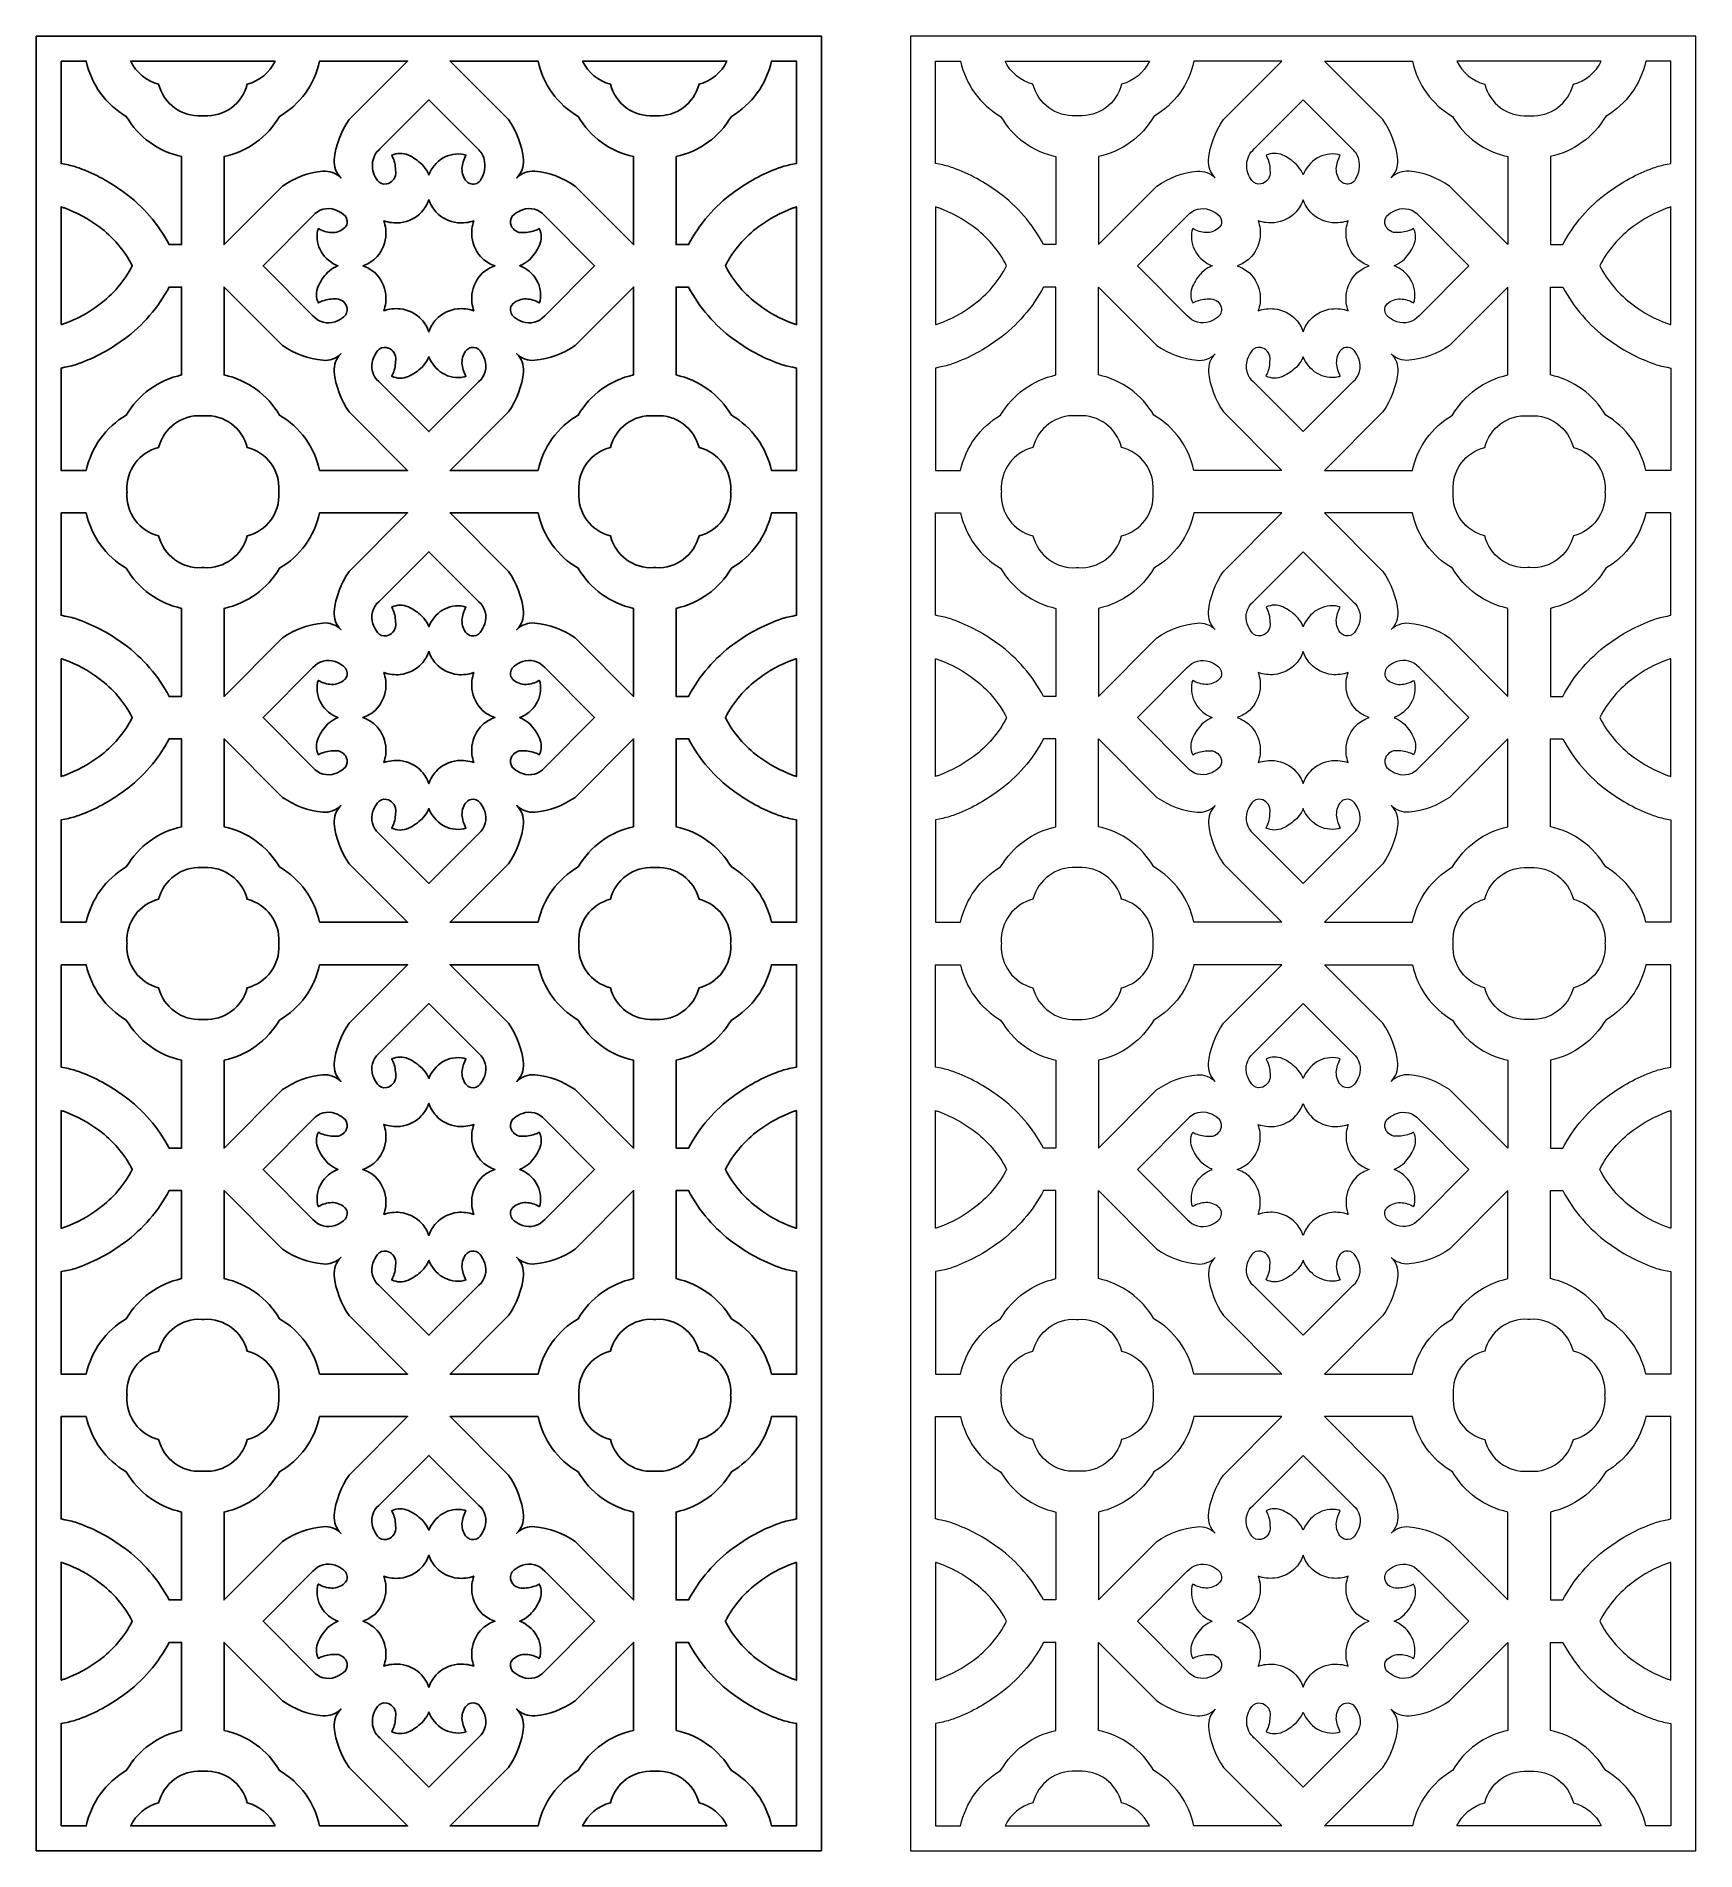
# Model space of a CAD drawing. Header units: centimetres. Extents: x -9.8 to 9.6, y -11.6 to 9.6.
import ezdxf

# ---------------------------------------------------------------- set-up
doc = ezdxf.new("R2010")
doc.units = ezdxf.units.CM
doc.header["$MEASUREMENT"] = 0
doc.layers.add('layer 1', color=7, linetype='Continuous')

msp = doc.modelspace()

# ---------------------------------------------------------------- linework, layer by layer
at = {"layer": 'layer 1', "color": 242}
for points, knots in [([(-9.79663, 9.61059), (-9.79663, 9.61059), (-0.63194, 9.61059), (-0.63194, 9.61059), (-0.63194, 9.61059), (-0.63194, 9.61059), (-0.63194, -11.57178), (-0.63194, -11.57178), (-0.63194, -11.57178), (-0.63194, -11.57178), (-9.79663, -11.57178), (-9.79663, -11.57178), (-9.79663, -11.57178), (-9.79663, -11.57178), (-9.79663, 9.61059), (-9.79663, 9.61059)], [0, 0, 0, 0, 0.2, 0.2, 0.2, 0.2, 0.4, 0.4, 0.4, 0.4, 0.6, 0.6, 0.6, 0.6, 1, 1, 1, 1]), ([(-9.50813, 9.32081), (-9.50813, 9.32081), (-9.50813, 8.12529), (-9.50813, 8.12529), (-9.50813, 8.12529), (-9.50813, 8.12529), (-9.46251, 8.11678), (-9.46251, 8.11678), (-9.46251, 8.11678), (-9.40731, 8.10643), (-9.35298, 8.09189), (-9.30004, 8.07326), (-9.30004, 8.07326), (-9.11053, 8.00404), (-8.93202, 7.90772), (-8.7701, 7.78734), (-8.7701, 7.78734), (-8.55185, 7.62681), (-8.37264, 7.41895), (-8.24596, 7.17944), (-8.24596, 7.17944), (-8.24596, 7.17944), (-8.09969, 7.17953), (-8.09969, 7.17953), (-8.09969, 7.17953), (-8.09969, 7.17953), (-8.09969, 8.20661), (-8.09969, 8.20661), (-8.09969, 8.20661), (-8.37117, 8.26494), (-8.60571, 8.43504), (-8.74559, 8.67491), (-8.74559, 8.67491), (-8.98551, 8.81474), (-9.15552, 9.04933), (-9.21389, 9.32081), (-9.21389, 9.32081), (-9.21389, 9.32081), (-9.50813, 9.32081), (-9.50813, 9.32081)], [0, 0, 0, 0, 0.09090909, 0.09090909, 0.09090909, 0.09090909, 0.18181818, 0.18181818, 0.18181818, 0.18181818, 0.27272727, 0.27272727, 0.27272727, 0.27272727, 0.36363636, 0.36363636, 0.36363636, 0.36363636, 0.45454545, 0.45454545, 0.45454545, 0.45454545, 0.54545455, 0.54545455, 0.54545455, 0.54545455, 0.63636364, 0.63636364, 0.63636364, 0.63636364, 0.72727273, 0.72727273, 0.72727273, 0.72727273, 0.81818182, 0.81818182, 0.81818182, 0.81818182, 1, 1, 1, 1]), ([(-8.69416, 9.32081), (-8.63133, 9.18686), (-8.51183, 9.08829), (-8.36836, 9.05214), (-8.36836, 9.05214), (-8.31086, 8.82445), (-8.10061, 8.6693), (-7.86611, 8.68195), (-7.86611, 8.68195), (-7.86611, 8.68195), (-7.85163, 8.68278), (-7.85163, 8.68278), (-7.85163, 8.68278), (-7.85163, 8.68278), (-7.83714, 8.68195), (-7.83714, 8.68195), (-7.83714, 8.68195), (-7.60264, 8.66948), (-7.3922, 8.8244), (-7.33493, 9.05214), (-7.33493, 9.05214), (-7.19128, 9.08779), (-7.07169, 9.18654), (-7.00955, 9.32081), (-7.00955, 9.32081), (-7.00955, 9.32081), (-8.69416, 9.32081), (-8.69416, 9.32081), (-8.69416, 9.32081), (-8.69416, 9.32081), (-8.69416, 9.32081), (-8.69416, 9.32081)], [0, 0, 0, 0, 0.11111111, 0.11111111, 0.11111111, 0.11111111, 0.22222222, 0.22222222, 0.22222222, 0.22222222, 0.33333333, 0.33333333, 0.33333333, 0.33333333, 0.44444444, 0.44444444, 0.44444444, 0.44444444, 0.55555556, 0.55555556, 0.55555556, 0.55555556, 0.66666667, 0.66666667, 0.66666667, 0.66666667, 0.77777778, 0.77777778, 0.77777778, 0.77777778, 1, 1, 1, 1]), ([(-6.14525, 8.63788), (-6.24295, 8.49902), (-6.30247, 8.33697), (-6.31784, 8.16788), (-6.31784, 8.16788), (-6.32492, 8.08992), (-6.29668, 8.01292), (-6.24084, 7.95804), (-6.24084, 7.95804), (-6.29571, 8.01393), (-6.37271, 8.04222), (-6.45068, 8.03509), (-6.45068, 8.03509), (-6.61981, 8.01968), (-6.78181, 7.96016), (-6.92068, 7.86246), (-6.92068, 7.86246), (-6.92068, 7.86246), (-7.60361, 7.17953), (-7.60361, 7.17953), (-7.60361, 7.17953), (-7.60361, 7.17953), (-7.60361, 8.20661), (-7.60361, 8.20661), (-7.60361, 8.20661), (-7.33194, 8.26503), (-7.09759, 8.43485), (-6.95766, 8.67491), (-6.95766, 8.67491), (-6.71765, 8.81488), (-6.54773, 9.04915), (-6.48941, 9.32081), (-6.48941, 9.32081), (-6.48941, 9.32081), (-5.46233, 9.32081), (-5.46233, 9.32081), (-5.46233, 9.32081), (-5.46233, 9.32081), (-6.14525, 8.63788), (-6.14525, 8.63788), (-6.14525, 8.63788), (-6.14525, 8.63788), (-6.14525, 8.63788), (-6.14525, 8.63788)], [0, 0, 0, 0, 0.08333333, 0.08333333, 0.08333333, 0.08333333, 0.16666667, 0.16666667, 0.16666667, 0.16666667, 0.25, 0.25, 0.25, 0.25, 0.33333333, 0.33333333, 0.33333333, 0.33333333, 0.41666667, 0.41666667, 0.41666667, 0.41666667, 0.5, 0.5, 0.5, 0.5, 0.58333333, 0.58333333, 0.58333333, 0.58333333, 0.66666667, 0.66666667, 0.66666667, 0.66666667, 0.75, 0.75, 0.75, 0.75, 0.83333333, 0.83333333, 0.83333333, 0.83333333, 1, 1, 1, 1]), ([(-3.50794, 7.86246), (-3.50794, 7.86246), (-2.82501, 7.17953), (-2.82501, 7.17953), (-2.82501, 7.17953), (-2.82501, 7.17953), (-2.82501, 8.20661), (-2.82501, 8.20661), (-2.82501, 8.20661), (-3.09654, 8.26494), (-3.33108, 8.43508), (-3.47096, 8.675), (-3.47096, 8.675), (-3.71088, 8.81479), (-3.88084, 9.04938), (-3.93921, 9.32081), (-3.93921, 9.32081), (-3.93921, 9.32081), (-4.96625, 9.32081), (-4.96625, 9.32081), (-4.96625, 9.32081), (-4.96625, 9.32081), (-4.28337, 8.63788), (-4.28337, 8.63788), (-4.28337, 8.63788), (-4.18567, 8.49906), (-4.12615, 8.33692), (-4.11078, 8.16788), (-4.11078, 8.16788), (-4.1037, 8.08996), (-4.13199, 8.01292), (-4.18778, 7.95804), (-4.18778, 7.95804), (-4.13295, 8.01388), (-4.05586, 8.04217), (-3.97794, 8.03504), (-3.97794, 8.03504), (-3.8089, 8.01968), (-3.64676, 7.96011), (-3.50794, 7.86246)], [0, 0, 0, 0, 0.09090909, 0.09090909, 0.09090909, 0.09090909, 0.18181818, 0.18181818, 0.18181818, 0.18181818, 0.27272727, 0.27272727, 0.27272727, 0.27272727, 0.36363636, 0.36363636, 0.36363636, 0.36363636, 0.45454545, 0.45454545, 0.45454545, 0.45454545, 0.54545455, 0.54545455, 0.54545455, 0.54545455, 0.63636364, 0.63636364, 0.63636364, 0.63636364, 0.72727273, 0.72727273, 0.72727273, 0.72727273, 0.81818182, 0.81818182, 0.81818182, 0.81818182, 1, 1, 1, 1]), ([(-1.73446, 9.32081), (-1.7972, 9.18696), (-1.91693, 9.08829), (-2.06026, 9.05214), (-2.06026, 9.05214), (-2.11753, 8.82463), (-2.32824, 8.66948), (-2.56251, 8.68195), (-2.56251, 8.68195), (-2.56251, 8.68195), (-2.57695, 8.68278), (-2.57695, 8.68278), (-2.57695, 8.68278), (-2.57695, 8.68278), (-2.59148, 8.68195), (-2.59148, 8.68195), (-2.59148, 8.68195), (-2.82575, 8.6693), (-3.03628, 8.82468), (-3.09369, 9.05218), (-3.09369, 9.05218), (-3.23724, 9.08774), (-3.35693, 9.18663), (-3.41907, 9.32081), (-3.41907, 9.32081), (-3.41907, 9.32081), (-1.73446, 9.32081), (-1.73446, 9.32081), (-1.73446, 9.32081), (-1.73446, 9.32081), (-1.73446, 9.32081), (-1.73446, 9.32081)], [0, 0, 0, 0, 0.11111111, 0.11111111, 0.11111111, 0.11111111, 0.22222222, 0.22222222, 0.22222222, 0.22222222, 0.33333333, 0.33333333, 0.33333333, 0.33333333, 0.44444444, 0.44444444, 0.44444444, 0.44444444, 0.55555556, 0.55555556, 0.55555556, 0.55555556, 0.66666667, 0.66666667, 0.66666667, 0.66666667, 0.77777778, 0.77777778, 0.77777778, 0.77777778, 1, 1, 1, 1]), ([(-0.96607, 8.11678), (-1.02127, 8.10647), (-1.07559, 8.09189), (-1.12858, 8.07326), (-1.12858, 8.07326), (-1.31823, 8.0039), (-1.49683, 7.90754), (-1.65888, 7.78707), (-1.65888, 7.78707), (-1.8771, 7.62658), (-2.05612, 7.4189), (-2.18266, 7.17939), (-2.18266, 7.17939), (-2.18266, 7.17939), (-2.32893, 7.17953), (-2.32893, 7.17953), (-2.32893, 7.17953), (-2.32893, 7.17953), (-2.32893, 8.20661), (-2.32893, 8.20661), (-2.32893, 8.20661), (-2.05727, 8.26503), (-1.82287, 8.4349), (-1.68299, 8.675), (-1.68299, 8.675), (-1.44297, 8.81493), (-1.27306, 9.04924), (-1.21473, 9.32086), (-1.21473, 9.32086), (-1.21473, 9.32086), (-0.92049, 9.32081), (-0.92049, 9.32081), (-0.92049, 9.32081), (-0.92049, 9.32081), (-0.92049, 8.12529), (-0.92049, 8.12529), (-0.92049, 8.12529), (-0.92049, 8.12529), (-0.96607, 8.11678), (-0.96607, 8.11678)], [0, 0, 0, 0, 0.09090909, 0.09090909, 0.09090909, 0.09090909, 0.18181818, 0.18181818, 0.18181818, 0.18181818, 0.27272727, 0.27272727, 0.27272727, 0.27272727, 0.36363636, 0.36363636, 0.36363636, 0.36363636, 0.45454545, 0.45454545, 0.45454545, 0.45454545, 0.54545455, 0.54545455, 0.54545455, 0.54545455, 0.63636364, 0.63636364, 0.63636364, 0.63636364, 0.72727273, 0.72727273, 0.72727273, 0.72727273, 0.81818182, 0.81818182, 0.81818182, 0.81818182, 1, 1, 1, 1]), ([(-4.64366, 8.29667), (-4.64366, 8.29667), (-5.21426, 8.86732), (-5.21426, 8.86732), (-5.21426, 8.86732), (-5.21426, 8.86732), (-5.78486, 8.29667), (-5.78486, 8.29667), (-5.78486, 8.29667), (-5.83799, 8.25215), (-5.87, 8.18738), (-5.87309, 8.11811), (-5.87309, 8.11811), (-5.87612, 8.04981), (-5.85552, 7.98256), (-5.81472, 7.92768), (-5.81472, 7.92768), (-5.79002, 7.89443), (-5.74843, 7.87837), (-5.70777, 7.88638), (-5.70777, 7.88638), (-5.64802, 7.89769), (-5.60391, 7.94861), (-5.60133, 8.00937), (-5.60133, 8.00937), (-5.59899, 8.06406), (-5.60676, 8.11862), (-5.62424, 8.17046), (-5.62424, 8.17046), (-5.63027, 8.18817), (-5.63813, 8.20519), (-5.64784, 8.22119), (-5.64784, 8.22119), (-5.58648, 8.25045), (-5.51536, 8.25132), (-5.45327, 8.22363), (-5.45327, 8.22363), (-5.39356, 8.197), (-5.33919, 8.15965), (-5.29292, 8.11347), (-5.29292, 8.11347), (-5.26532, 8.08591), (-5.24255, 8.0539), (-5.22553, 8.0188), (-5.22553, 8.0188), (-5.22139, 8.01029), (-5.21767, 8.00165), (-5.21426, 7.99281), (-5.21426, 7.99281), (-5.18358, 8.07313), (-5.12714, 8.14111), (-5.05387, 8.18614), (-5.05387, 8.18614), (-4.97991, 8.23159), (-4.89145, 8.24718), (-4.80645, 8.22979), (-4.80645, 8.22979), (-4.79757, 8.228), (-4.78892, 8.2251), (-4.78074, 8.22119), (-4.78074, 8.22119), (-4.80912, 8.17423), (-4.82512, 8.12083), (-4.82724, 8.066), (-4.82724, 8.066), (-4.82945, 8.00983), (-4.80916, 7.95519), (-4.77094, 7.91407), (-4.77094, 7.91407), (-4.7576, 7.89972), (-4.74003, 7.89001), (-4.7208, 7.88638), (-4.7208, 7.88638), (-4.67554, 7.87745), (-4.62959, 7.89783), (-4.60585, 7.93739), (-4.60585, 7.93739), (-4.56303, 8.00878), (-4.54969, 8.09406), (-4.56878, 8.1751), (-4.56878, 8.1751), (-4.58, 8.22266), (-4.60622, 8.2653), (-4.64366, 8.29667), (-4.64366, 8.29667), (-4.64366, 8.29667), (-4.64366, 8.29667), (-4.64366, 8.29667)], [0, 0, 0, 0, 0.04347826, 0.04347826, 0.04347826, 0.04347826, 0.08695652, 0.08695652, 0.08695652, 0.08695652, 0.13043478, 0.13043478, 0.13043478, 0.13043478, 0.17391304, 0.17391304, 0.17391304, 0.17391304, 0.2173913, 0.2173913, 0.2173913, 0.2173913, 0.26086957, 0.26086957, 0.26086957, 0.26086957, 0.30434783, 0.30434783, 0.30434783, 0.30434783, 0.34782609, 0.34782609, 0.34782609, 0.34782609, 0.39130435, 0.39130435, 0.39130435, 0.39130435, 0.43478261, 0.43478261, 0.43478261, 0.43478261, 0.47826087, 0.47826087, 0.47826087, 0.47826087, 0.52173913, 0.52173913, 0.52173913, 0.52173913, 0.56521739, 0.56521739, 0.56521739, 0.56521739, 0.60869565, 0.60869565, 0.60869565, 0.60869565, 0.65217391, 0.65217391, 0.65217391, 0.65217391, 0.69565217, 0.69565217, 0.69565217, 0.69565217, 0.73913043, 0.73913043, 0.73913043, 0.73913043, 0.7826087, 0.7826087, 0.7826087, 0.7826087, 0.82608696, 0.82608696, 0.82608696, 0.82608696, 0.86956522, 0.86956522, 0.86956522, 0.86956522, 0.91304348, 0.91304348, 0.91304348, 0.91304348, 1, 1, 1, 1]), ([(-5.98537, 6.93151), (-5.93238, 6.94945), (-5.88353, 6.97792), (-5.84181, 7.01523), (-5.84181, 7.01523), (-5.77198, 7.08119), (-5.72778, 7.16964), (-5.71688, 7.26509), (-5.71688, 7.26509), (-5.71044, 7.32981), (-5.71812, 7.39517), (-5.73937, 7.45662), (-5.73937, 7.45662), (-5.67792, 7.43537), (-5.6126, 7.42764), (-5.54788, 7.43408), (-5.54788, 7.43408), (-5.45244, 7.44503), (-5.36399, 7.48923), (-5.29798, 7.55901), (-5.29798, 7.55901), (-5.26072, 7.60078), (-5.23225, 7.64958), (-5.21426, 7.70257), (-5.21426, 7.70257), (-5.19632, 7.64958), (-5.16785, 7.60078), (-5.13055, 7.55901), (-5.13055, 7.55901), (-5.06454, 7.48923), (-4.97613, 7.44498), (-4.88069, 7.43408), (-4.88069, 7.43408), (-4.81597, 7.42764), (-4.75061, 7.43537), (-4.68916, 7.45662), (-4.68916, 7.45662), (-4.71045, 7.39517), (-4.71813, 7.32981), (-4.71169, 7.26509), (-4.71169, 7.26509), (-4.70079, 7.16964), (-4.65654, 7.08119), (-4.58681, 7.01523), (-4.58681, 7.01523), (-4.54505, 6.97792), (-4.49624, 6.94945), (-4.44325, 6.93151), (-4.44325, 6.93151), (-4.49624, 6.91353), (-4.54505, 6.88506), (-4.58681, 6.8478), (-4.58681, 6.8478), (-4.65654, 6.78179), (-4.70079, 6.69334), (-4.71169, 6.59789), (-4.71169, 6.59789), (-4.71813, 6.53317), (-4.71045, 6.46781), (-4.68916, 6.40636), (-4.68916, 6.40636), (-4.75061, 6.42766), (-4.81597, 6.43534), (-4.88069, 6.4289), (-4.88069, 6.4289), (-4.97613, 6.418), (-5.06459, 6.37379), (-5.13055, 6.30397), (-5.13055, 6.30397), (-5.16785, 6.26225), (-5.19632, 6.2134), (-5.21426, 6.16041), (-5.21426, 6.16041), (-5.23225, 6.2134), (-5.26072, 6.26225), (-5.29798, 6.30397), (-5.29798, 6.30397), (-5.36399, 6.37375), (-5.45244, 6.418), (-5.54788, 6.4289), (-5.54788, 6.4289), (-5.6126, 6.43534), (-5.67792, 6.42766), (-5.73937, 6.40636), (-5.73937, 6.40636), (-5.71812, 6.46786), (-5.71044, 6.53317), (-5.71688, 6.59789), (-5.71688, 6.59789), (-5.72778, 6.69334), (-5.77198, 6.78184), (-5.84181, 6.8478), (-5.84181, 6.8478), (-5.88357, 6.88506), (-5.93238, 6.91353), (-5.98537, 6.93151)], [0, 0, 0, 0, 0.04, 0.04, 0.04, 0.04, 0.08, 0.08, 0.08, 0.08, 0.12, 0.12, 0.12, 0.12, 0.16, 0.16, 0.16, 0.16, 0.2, 0.2, 0.2, 0.2, 0.24, 0.24, 0.24, 0.24, 0.28, 0.28, 0.28, 0.28, 0.32, 0.32, 0.32, 0.32, 0.36, 0.36, 0.36, 0.36, 0.4, 0.4, 0.4, 0.4, 0.44, 0.44, 0.44, 0.44, 0.48, 0.48, 0.48, 0.48, 0.52, 0.52, 0.52, 0.52, 0.56, 0.56, 0.56, 0.56, 0.6, 0.6, 0.6, 0.6, 0.64, 0.64, 0.64, 0.64, 0.68, 0.68, 0.68, 0.68, 0.72, 0.72, 0.72, 0.72, 0.76, 0.76, 0.76, 0.76, 0.8, 0.8, 0.8, 0.8, 0.84, 0.84, 0.84, 0.84, 0.88, 0.88, 0.88, 0.88, 0.92, 0.92, 0.92, 0.92, 1, 1, 1, 1]), ([(-9.50813, 6.24422), (-9.50813, 6.24422), (-9.50813, 6.93151), (-9.50813, 6.93151), (-9.50813, 6.93151), (-9.50813, 6.93151), (-9.50813, 7.61876), (-9.50813, 7.61876), (-9.50813, 7.61876), (-9.49438, 7.61504), (-9.48077, 7.61085), (-9.46733, 7.60621), (-9.46733, 7.60621), (-9.32345, 7.55331), (-9.1879, 7.47994), (-9.0649, 7.38836), (-9.0649, 7.38836), (-8.90157, 7.26845), (-8.7684, 7.11196), (-8.67613, 6.93156), (-8.67613, 6.93156), (-8.76836, 6.75107), (-8.90157, 6.59458), (-9.0649, 6.47462), (-9.0649, 6.47462), (-9.1879, 6.38304), (-9.32345, 6.30967), (-9.46733, 6.25678), (-9.46733, 6.25678), (-9.48077, 6.25213), (-9.49438, 6.24794), (-9.50813, 6.24422)], [0, 0, 0, 0, 0.11111111, 0.11111111, 0.11111111, 0.11111111, 0.22222222, 0.22222222, 0.22222222, 0.22222222, 0.33333333, 0.33333333, 0.33333333, 0.33333333, 0.44444444, 0.44444444, 0.44444444, 0.44444444, 0.55555556, 0.55555556, 0.55555556, 0.55555556, 0.66666667, 0.66666667, 0.66666667, 0.66666667, 0.77777778, 0.77777778, 0.77777778, 0.77777778, 1, 1, 1, 1]), ([(-6.56668, 6.34813), (-6.50371, 6.2731), (-6.40095, 6.245), (-6.30864, 6.2777), (-6.30864, 6.2777), (-6.27281, 6.2904), (-6.23918, 6.30866), (-6.20905, 6.33189), (-6.20905, 6.33189), (-6.17672, 6.35682), (-6.16126, 6.3979), (-6.16917, 6.43801), (-6.16917, 6.43801), (-6.18044, 6.49776), (-6.23136, 6.54187), (-6.29217, 6.54444), (-6.29217, 6.54444), (-6.34682, 6.54679), (-6.40141, 6.53902), (-6.45321, 6.52149), (-6.45321, 6.52149), (-6.47096, 6.51551), (-6.48798, 6.50765), (-6.50399, 6.49794), (-6.50399, 6.49794), (-6.5332, 6.5593), (-6.53407, 6.63041), (-6.50638, 6.69251), (-6.50638, 6.69251), (-6.47975, 6.75222), (-6.4424, 6.80658), (-6.39622, 6.85286), (-6.39622, 6.85286), (-6.36866, 6.88046), (-6.33665, 6.90322), (-6.30155, 6.92024), (-6.30155, 6.92024), (-6.29309, 6.92434), (-6.2844, 6.92811), (-6.27557, 6.93151), (-6.27557, 6.93151), (-6.35583, 6.96238), (-6.42377, 7.01877), (-6.46885, 7.092), (-6.46885, 7.092), (-6.51434, 7.16587), (-6.52998, 7.25437), (-6.51259, 7.33937), (-6.51259, 7.33937), (-6.5108, 7.34825), (-6.5079, 7.35685), (-6.50399, 7.36504), (-6.50399, 7.36504), (-6.45698, 7.33666), (-6.40362, 7.32065), (-6.34875, 7.31854), (-6.34875, 7.31854), (-6.29263, 7.31633), (-6.23794, 7.33661), (-6.19682, 7.37488), (-6.19682, 7.37488), (-6.18247, 7.38822), (-6.17276, 7.40579), (-6.16917, 7.42502), (-6.16917, 7.42502), (-6.16126, 7.46513), (-6.17672, 7.50621), (-6.20905, 7.53114), (-6.20905, 7.53114), (-6.23918, 7.55432), (-6.27281, 7.57263), (-6.30864, 7.58532), (-6.30864, 7.58532), (-6.40095, 7.61793), (-6.50376, 7.58997), (-6.56668, 7.5149), (-6.56668, 7.5149), (-6.56668, 7.5149), (-7.15007, 6.93151), (-7.15007, 6.93151), (-7.15007, 6.93151), (-7.15007, 6.93151), (-6.56668, 6.34813), (-6.56668, 6.34813)], [0, 0, 0, 0, 0.04545455, 0.04545455, 0.04545455, 0.04545455, 0.09090909, 0.09090909, 0.09090909, 0.09090909, 0.13636364, 0.13636364, 0.13636364, 0.13636364, 0.18181818, 0.18181818, 0.18181818, 0.18181818, 0.22727273, 0.22727273, 0.22727273, 0.22727273, 0.27272727, 0.27272727, 0.27272727, 0.27272727, 0.31818182, 0.31818182, 0.31818182, 0.31818182, 0.36363636, 0.36363636, 0.36363636, 0.36363636, 0.40909091, 0.40909091, 0.40909091, 0.40909091, 0.45454545, 0.45454545, 0.45454545, 0.45454545, 0.5, 0.5, 0.5, 0.5, 0.54545455, 0.54545455, 0.54545455, 0.54545455, 0.59090909, 0.59090909, 0.59090909, 0.59090909, 0.63636364, 0.63636364, 0.63636364, 0.63636364, 0.68181818, 0.68181818, 0.68181818, 0.68181818, 0.72727273, 0.72727273, 0.72727273, 0.72727273, 0.77272727, 0.77272727, 0.77272727, 0.77272727, 0.81818182, 0.81818182, 0.81818182, 0.81818182, 0.86363636, 0.86363636, 0.86363636, 0.86363636, 0.90909091, 0.90909091, 0.90909091, 0.90909091, 1, 1, 1, 1]), ([(-3.86194, 7.5149), (-3.92486, 7.58992), (-4.02767, 7.61803), (-4.11998, 7.58532), (-4.11998, 7.58532), (-4.15581, 7.57263), (-4.18939, 7.55432), (-4.21952, 7.53114), (-4.21952, 7.53114), (-4.2519, 7.50616), (-4.26736, 7.46513), (-4.25945, 7.42502), (-4.25945, 7.42502), (-4.24813, 7.36527), (-4.19721, 7.32116), (-4.13645, 7.31854), (-4.13645, 7.31854), (-4.0818, 7.31619), (-4.02721, 7.32396), (-3.97537, 7.34149), (-3.97537, 7.34149), (-3.95766, 7.34747), (-3.94064, 7.35538), (-3.92463, 7.36504), (-3.92463, 7.36504), (-3.89538, 7.30368), (-3.8945, 7.23257), (-3.92219, 7.17052), (-3.92219, 7.17052), (-3.94883, 7.11077), (-3.98618, 7.05644), (-4.0324, 7.01017), (-4.0324, 7.01017), (-4.05996, 6.98257), (-4.09197, 6.95976), (-4.12702, 6.94274), (-4.12702, 6.94274), (-4.13553, 6.93864), (-4.14422, 6.93487), (-4.15305, 6.93151), (-4.15305, 6.93151), (-4.07274, 6.9007), (-4.0048, 6.84426), (-3.95973, 6.77103), (-3.95973, 6.77103), (-3.91424, 6.69716), (-3.8986, 6.60861), (-3.91603, 6.52361), (-3.91603, 6.52361), (-3.91787, 6.51473), (-3.92072, 6.50613), (-3.92463, 6.49794), (-3.92463, 6.49794), (-3.97164, 6.52632), (-4.025, 6.54233), (-4.07987, 6.54444), (-4.07987, 6.54444), (-4.13599, 6.54665), (-4.19063, 6.52641), (-4.2318, 6.48814), (-4.2318, 6.48814), (-4.24611, 6.4748), (-4.25581, 6.45723), (-4.25945, 6.43801), (-4.25945, 6.43801), (-4.26736, 6.3979), (-4.2519, 6.35682), (-4.21952, 6.33189), (-4.21952, 6.33189), (-4.18944, 6.30866), (-4.15581, 6.2904), (-4.11998, 6.2777), (-4.11998, 6.2777), (-4.02762, 6.24505), (-3.92481, 6.27306), (-3.86194, 6.34813), (-3.86194, 6.34813), (-3.86194, 6.34813), (-3.27855, 6.93151), (-3.27855, 6.93151), (-3.27855, 6.93151), (-3.27855, 6.93151), (-3.86194, 7.5149), (-3.86194, 7.5149)], [0, 0, 0, 0, 0.04545455, 0.04545455, 0.04545455, 0.04545455, 0.09090909, 0.09090909, 0.09090909, 0.09090909, 0.13636364, 0.13636364, 0.13636364, 0.13636364, 0.18181818, 0.18181818, 0.18181818, 0.18181818, 0.22727273, 0.22727273, 0.22727273, 0.22727273, 0.27272727, 0.27272727, 0.27272727, 0.27272727, 0.31818182, 0.31818182, 0.31818182, 0.31818182, 0.36363636, 0.36363636, 0.36363636, 0.36363636, 0.40909091, 0.40909091, 0.40909091, 0.40909091, 0.45454545, 0.45454545, 0.45454545, 0.45454545, 0.5, 0.5, 0.5, 0.5, 0.54545455, 0.54545455, 0.54545455, 0.54545455, 0.59090909, 0.59090909, 0.59090909, 0.59090909, 0.63636364, 0.63636364, 0.63636364, 0.63636364, 0.68181818, 0.68181818, 0.68181818, 0.68181818, 0.72727273, 0.72727273, 0.72727273, 0.72727273, 0.77272727, 0.77272727, 0.77272727, 0.77272727, 0.81818182, 0.81818182, 0.81818182, 0.81818182, 0.86363636, 0.86363636, 0.86363636, 0.86363636, 0.90909091, 0.90909091, 0.90909091, 0.90909091, 1, 1, 1, 1]), ([(-1.75249, 6.93156), (-1.66022, 6.75102), (-1.5271, 6.59458), (-1.36367, 6.47462), (-1.36367, 6.47462), (-1.24072, 6.38304), (-1.10521, 6.30967), (-0.96133, 6.25682), (-0.96133, 6.25682), (-0.94785, 6.25213), (-0.93424, 6.24794), (-0.92049, 6.24422), (-0.92049, 6.24422), (-0.92049, 6.24422), (-0.92049, 6.93151), (-0.92049, 6.93151), (-0.92049, 6.93151), (-0.92049, 6.93151), (-0.92049, 7.61876), (-0.92049, 7.61876), (-0.92049, 7.61876), (-0.93424, 7.61504), (-0.94785, 7.61085), (-0.96133, 7.60621), (-0.96133, 7.60621), (-1.10521, 7.55331), (-1.24072, 7.47994), (-1.36367, 7.38836), (-1.36367, 7.38836), (-1.5271, 7.2684), (-1.66022, 7.11201), (-1.75249, 6.93147), (-1.75249, 6.93147), (-1.75249, 6.93147), (-1.75249, 6.93156), (-1.75249, 6.93156)], [0, 0, 0, 0, 0.1, 0.1, 0.1, 0.1, 0.2, 0.2, 0.2, 0.2, 0.3, 0.3, 0.3, 0.3, 0.4, 0.4, 0.4, 0.4, 0.5, 0.5, 0.5, 0.5, 0.6, 0.6, 0.6, 0.6, 0.7, 0.7, 0.7, 0.7, 0.8, 0.8, 0.8, 0.8, 1, 1, 1, 1]), ([(-9.21389, 4.54217), (-9.21389, 4.54217), (-9.50813, 4.54217), (-9.50813, 4.54217), (-9.50813, 4.54217), (-9.50813, 4.54217), (-9.50813, 5.73769), (-9.50813, 5.73769), (-9.50813, 5.73769), (-9.50813, 5.73769), (-9.46251, 5.74625), (-9.46251, 5.74625), (-9.46251, 5.74625), (-9.40731, 5.75655), (-9.35303, 5.77113), (-9.30004, 5.78976), (-9.30004, 5.78976), (-9.11053, 5.85899), (-8.93206, 5.95526), (-8.7701, 6.07568), (-8.7701, 6.07568), (-8.5518, 6.23626), (-8.37264, 6.44399), (-8.24596, 6.68359), (-8.24596, 6.68359), (-8.24596, 6.68359), (-8.09969, 6.68345), (-8.09969, 6.68345), (-8.09969, 6.68345), (-8.09969, 6.68345), (-8.09969, 5.65637), (-8.09969, 5.65637), (-8.09969, 5.65637), (-8.37131, 5.598), (-8.60571, 5.42813), (-8.74559, 5.18807), (-8.74559, 5.18807), (-8.9856, 5.04814), (-9.15556, 4.81383), (-9.21389, 4.54217)], [0, 0, 0, 0, 0.09090909, 0.09090909, 0.09090909, 0.09090909, 0.18181818, 0.18181818, 0.18181818, 0.18181818, 0.27272727, 0.27272727, 0.27272727, 0.27272727, 0.36363636, 0.36363636, 0.36363636, 0.36363636, 0.45454545, 0.45454545, 0.45454545, 0.45454545, 0.54545455, 0.54545455, 0.54545455, 0.54545455, 0.63636364, 0.63636364, 0.63636364, 0.63636364, 0.72727273, 0.72727273, 0.72727273, 0.72727273, 0.81818182, 0.81818182, 0.81818182, 0.81818182, 1, 1, 1, 1]), ([(-6.92068, 6.00057), (-6.92068, 6.00057), (-7.60361, 6.68345), (-7.60361, 6.68345), (-7.60361, 6.68345), (-7.60361, 6.68345), (-7.60361, 5.65637), (-7.60361, 5.65637), (-7.60361, 5.65637), (-7.33208, 5.59804), (-7.09754, 5.42795), (-6.95766, 5.18807), (-6.95766, 5.18807), (-6.71774, 5.04824), (-6.54773, 4.81365), (-6.48941, 4.54217), (-6.48941, 4.54217), (-6.48941, 4.54217), (-5.46233, 4.54217), (-5.46233, 4.54217), (-5.46233, 4.54217), (-5.46233, 4.54217), (-6.14525, 5.2251), (-6.14525, 5.2251), (-6.14525, 5.2251), (-6.24295, 5.36396), (-6.30247, 5.52606), (-6.31784, 5.69515), (-6.31784, 5.69515), (-6.32492, 5.77307), (-6.29663, 5.85011), (-6.24084, 5.90494), (-6.24084, 5.90494), (-6.29567, 5.8491), (-6.37276, 5.82081), (-6.45068, 5.82789), (-6.45068, 5.82789), (-6.61976, 5.8433), (-6.78186, 5.90287), (-6.92068, 6.00057)], [0, 0, 0, 0, 0.09090909, 0.09090909, 0.09090909, 0.09090909, 0.18181818, 0.18181818, 0.18181818, 0.18181818, 0.27272727, 0.27272727, 0.27272727, 0.27272727, 0.36363636, 0.36363636, 0.36363636, 0.36363636, 0.45454545, 0.45454545, 0.45454545, 0.45454545, 0.54545455, 0.54545455, 0.54545455, 0.54545455, 0.63636364, 0.63636364, 0.63636364, 0.63636364, 0.72727273, 0.72727273, 0.72727273, 0.72727273, 0.81818182, 0.81818182, 0.81818182, 0.81818182, 1, 1, 1, 1]), ([(-3.50794, 6.00057), (-3.50794, 6.00057), (-2.82501, 6.68345), (-2.82501, 6.68345), (-2.82501, 6.68345), (-2.82501, 6.68345), (-2.82501, 5.65637), (-2.82501, 5.65637), (-2.82501, 5.65637), (-3.09668, 5.59795), (-3.33108, 5.42808), (-3.47096, 5.18802), (-3.47096, 5.18802), (-3.71097, 5.0481), (-3.88089, 4.81379), (-3.93921, 4.54217), (-3.93921, 4.54217), (-3.93921, 4.54217), (-4.96625, 4.54217), (-4.96625, 4.54217), (-4.96625, 4.54217), (-4.96625, 4.54217), (-4.28337, 5.2251), (-4.28337, 5.2251), (-4.28337, 5.2251), (-4.18567, 5.36396), (-4.12615, 5.52601), (-4.11078, 5.69515), (-4.11078, 5.69515), (-4.1037, 5.77311), (-4.13194, 5.85007), (-4.18778, 5.90494), (-4.18778, 5.90494), (-4.13291, 5.8491), (-4.05591, 5.82086), (-3.97794, 5.82794), (-3.97794, 5.82794), (-3.80886, 5.84335), (-3.64681, 5.90282), (-3.50794, 6.00057)], [0, 0, 0, 0, 0.09090909, 0.09090909, 0.09090909, 0.09090909, 0.18181818, 0.18181818, 0.18181818, 0.18181818, 0.27272727, 0.27272727, 0.27272727, 0.27272727, 0.36363636, 0.36363636, 0.36363636, 0.36363636, 0.45454545, 0.45454545, 0.45454545, 0.45454545, 0.54545455, 0.54545455, 0.54545455, 0.54545455, 0.63636364, 0.63636364, 0.63636364, 0.63636364, 0.72727273, 0.72727273, 0.72727273, 0.72727273, 0.81818182, 0.81818182, 0.81818182, 0.81818182, 1, 1, 1, 1]), ([(-2.32893, 5.65637), (-2.05741, 5.59804), (-1.82287, 5.4279), (-1.68299, 5.18802), (-1.68299, 5.18802), (-1.44306, 5.04819), (-1.2731, 4.8136), (-1.21473, 4.54217), (-1.21473, 4.54217), (-1.21473, 4.54217), (-0.92049, 4.54217), (-0.92049, 4.54217), (-0.92049, 4.54217), (-0.92049, 4.54217), (-0.92049, 5.73769), (-0.92049, 5.73769), (-0.92049, 5.73769), (-0.92049, 5.73769), (-0.96607, 5.74625), (-0.96607, 5.74625), (-0.96607, 5.74625), (-1.02127, 5.75655), (-1.07564, 5.77109), (-1.12858, 5.78976), (-1.12858, 5.78976), (-1.31823, 5.85903), (-1.49683, 5.95545), (-1.65888, 6.07591), (-1.65888, 6.07591), (-1.877, 6.23635), (-2.05612, 6.44417), (-2.18266, 6.68359), (-2.18266, 6.68359), (-2.18266, 6.68359), (-2.32893, 6.68345), (-2.32893, 6.68345), (-2.32893, 6.68345), (-2.32893, 6.68345), (-2.32893, 5.65637), (-2.32893, 5.65637)], [0, 0, 0, 0, 0.09090909, 0.09090909, 0.09090909, 0.09090909, 0.18181818, 0.18181818, 0.18181818, 0.18181818, 0.27272727, 0.27272727, 0.27272727, 0.27272727, 0.36363636, 0.36363636, 0.36363636, 0.36363636, 0.45454545, 0.45454545, 0.45454545, 0.45454545, 0.54545455, 0.54545455, 0.54545455, 0.54545455, 0.63636364, 0.63636364, 0.63636364, 0.63636364, 0.72727273, 0.72727273, 0.72727273, 0.72727273, 0.81818182, 0.81818182, 0.81818182, 0.81818182, 1, 1, 1, 1]), ([(-5.79765, 5.57909), (-5.87267, 5.64193), (-5.90069, 5.74487), (-5.86807, 5.83714), (-5.86807, 5.83714), (-5.85538, 5.87297), (-5.83712, 5.9066), (-5.81389, 5.93672), (-5.81389, 5.93672), (-5.78896, 5.96906), (-5.74784, 5.98452), (-5.70777, 5.97665), (-5.70777, 5.97665), (-5.64807, 5.96534), (-5.60396, 5.91432), (-5.60133, 5.85361), (-5.60133, 5.85361), (-5.59899, 5.79896), (-5.60676, 5.74436), (-5.62424, 5.69257), (-5.62424, 5.69257), (-5.63027, 5.67481), (-5.63813, 5.6578), (-5.64784, 5.64179), (-5.64784, 5.64179), (-5.58643, 5.61258), (-5.51536, 5.61166), (-5.45327, 5.63935), (-5.45327, 5.63935), (-5.39356, 5.66603), (-5.33924, 5.70333), (-5.29292, 5.74956), (-5.29292, 5.74956), (-5.26532, 5.77711), (-5.24255, 5.80908), (-5.22553, 5.84418), (-5.22553, 5.84418), (-5.22139, 5.85269), (-5.21767, 5.86138), (-5.21426, 5.87017), (-5.21426, 5.87017), (-5.18349, 5.78985), (-5.12714, 5.72192), (-5.05387, 5.67679), (-5.05387, 5.67679), (-4.97991, 5.6313), (-4.89145, 5.61571), (-4.8064, 5.63319), (-4.8064, 5.63319), (-4.79757, 5.63503), (-4.78892, 5.63792), (-4.78074, 5.64179), (-4.78074, 5.64179), (-4.80912, 5.68875), (-4.82512, 5.7422), (-4.82724, 5.79703), (-4.82724, 5.79703), (-4.82945, 5.85315), (-4.80916, 5.90784), (-4.77094, 5.94896), (-4.77094, 5.94896), (-4.7576, 5.96327), (-4.74003, 5.97297), (-4.7208, 5.9766), (-4.7208, 5.9766), (-4.68074, 5.98452), (-4.63962, 5.96901), (-4.61469, 5.93672), (-4.61469, 5.93672), (-4.5915, 5.9066), (-4.57324, 5.87297), (-4.56055, 5.83714), (-4.56055, 5.83714), (-4.52784, 5.74491), (-4.55599, 5.64202), (-4.63088, 5.57909), (-4.63088, 5.57909), (-4.63088, 5.57909), (-5.21426, 4.99571), (-5.21426, 4.99571), (-5.21426, 4.99571), (-5.21426, 4.99571), (-5.79765, 5.57909), (-5.79765, 5.57909)], [0, 0, 0, 0, 0.04545455, 0.04545455, 0.04545455, 0.04545455, 0.09090909, 0.09090909, 0.09090909, 0.09090909, 0.13636364, 0.13636364, 0.13636364, 0.13636364, 0.18181818, 0.18181818, 0.18181818, 0.18181818, 0.22727273, 0.22727273, 0.22727273, 0.22727273, 0.27272727, 0.27272727, 0.27272727, 0.27272727, 0.31818182, 0.31818182, 0.31818182, 0.31818182, 0.36363636, 0.36363636, 0.36363636, 0.36363636, 0.40909091, 0.40909091, 0.40909091, 0.40909091, 0.45454545, 0.45454545, 0.45454545, 0.45454545, 0.5, 0.5, 0.5, 0.5, 0.54545455, 0.54545455, 0.54545455, 0.54545455, 0.59090909, 0.59090909, 0.59090909, 0.59090909, 0.63636364, 0.63636364, 0.63636364, 0.63636364, 0.68181818, 0.68181818, 0.68181818, 0.68181818, 0.72727273, 0.72727273, 0.72727273, 0.72727273, 0.77272727, 0.77272727, 0.77272727, 0.77272727, 0.81818182, 0.81818182, 0.81818182, 0.81818182, 0.86363636, 0.86363636, 0.86363636, 0.86363636, 0.90909091, 0.90909091, 0.90909091, 0.90909091, 1, 1, 1, 1]), ([(-6.9647, 4.27966), (-6.9521, 4.0454), (-7.10748, 3.83487), (-7.33493, 3.77742), (-7.33493, 3.77742), (-7.39216, 3.54991), (-7.60287, 3.39476), (-7.83714, 3.40723), (-7.83714, 3.40723), (-7.83714, 3.40723), (-7.85163, 3.40806), (-7.85163, 3.40806), (-7.85163, 3.40806), (-7.85163, 3.40806), (-7.86611, 3.40723), (-7.86611, 3.40723), (-7.86611, 3.40723), (-8.10038, 3.39458), (-8.31096, 3.54996), (-8.36836, 3.77742), (-8.36836, 3.77742), (-8.59591, 3.83468), (-8.75102, 4.0454), (-8.73855, 4.27966), (-8.73855, 4.27966), (-8.73855, 4.27966), (-8.73772, 4.29415), (-8.73772, 4.29415), (-8.73772, 4.29415), (-8.73772, 4.29415), (-8.73855, 4.30864), (-8.73855, 4.30864), (-8.73855, 4.30864), (-8.7512, 4.54291), (-8.59582, 4.75339), (-8.36836, 4.81084), (-8.36836, 4.81084), (-8.31114, 5.03839), (-8.10038, 5.1935), (-7.86611, 5.18103), (-7.86611, 5.18103), (-7.86611, 5.18103), (-7.85163, 5.1802), (-7.85163, 5.1802), (-7.85163, 5.1802), (-7.85163, 5.1802), (-7.83714, 5.18103), (-7.83714, 5.18103), (-7.83714, 5.18103), (-7.60287, 5.19368), (-7.39234, 5.0383), (-7.33493, 4.81084), (-7.33493, 4.81084), (-7.10738, 4.75362), (-6.95228, 4.54291), (-6.9647, 4.30864), (-6.9647, 4.30864), (-6.9647, 4.30864), (-6.96557, 4.29415), (-6.96557, 4.29415), (-6.96557, 4.29415), (-6.96557, 4.29415), (-6.9647, 4.27966), (-6.9647, 4.27966)], [0, 0, 0, 0, 0.05882353, 0.05882353, 0.05882353, 0.05882353, 0.11764706, 0.11764706, 0.11764706, 0.11764706, 0.17647059, 0.17647059, 0.17647059, 0.17647059, 0.23529412, 0.23529412, 0.23529412, 0.23529412, 0.29411765, 0.29411765, 0.29411765, 0.29411765, 0.35294118, 0.35294118, 0.35294118, 0.35294118, 0.41176471, 0.41176471, 0.41176471, 0.41176471, 0.47058824, 0.47058824, 0.47058824, 0.47058824, 0.52941176, 0.52941176, 0.52941176, 0.52941176, 0.58823529, 0.58823529, 0.58823529, 0.58823529, 0.64705882, 0.64705882, 0.64705882, 0.64705882, 0.70588235, 0.70588235, 0.70588235, 0.70588235, 0.76470588, 0.76470588, 0.76470588, 0.76470588, 0.82352941, 0.82352941, 0.82352941, 0.82352941, 0.88235294, 0.88235294, 0.88235294, 0.88235294, 1, 1, 1, 1]), ([(-3.46392, 4.27957), (-3.47634, 4.04508), (-3.32142, 3.83473), (-3.09369, 3.77746), (-3.09369, 3.77746), (-3.03623, 3.54973), (-2.82598, 3.39453), (-2.59148, 3.40723), (-2.59148, 3.40723), (-2.59148, 3.40723), (-2.57695, 3.40806), (-2.57695, 3.40806), (-2.57695, 3.40806), (-2.57695, 3.40806), (-2.56251, 3.40723), (-2.56251, 3.40723), (-2.56251, 3.40723), (-2.32796, 3.39476), (-2.11757, 3.54968), (-2.06026, 3.77742), (-2.06026, 3.77742), (-1.83257, 3.83487), (-1.67737, 4.04512), (-1.69002, 4.27966), (-1.69002, 4.27966), (-1.69002, 4.27966), (-1.6909, 4.29415), (-1.6909, 4.29415), (-1.6909, 4.29415), (-1.6909, 4.29415), (-1.69002, 4.30864), (-1.69002, 4.30864), (-1.69002, 4.30864), (-1.67756, 4.54314), (-1.83252, 4.75358), (-2.06026, 4.81084), (-2.06026, 4.81084), (-2.11776, 5.03858), (-2.32796, 5.19373), (-2.56251, 5.18103), (-2.56251, 5.18103), (-2.56251, 5.18103), (-2.57695, 5.1802), (-2.57695, 5.1802), (-2.57695, 5.1802), (-2.57695, 5.1802), (-2.59148, 5.18103), (-2.59148, 5.18103), (-2.59148, 5.18103), (-2.82598, 5.1935), (-3.03642, 5.03858), (-3.09369, 4.8108), (-3.09369, 4.8108), (-3.32137, 4.75335), (-3.47652, 4.54314), (-3.46392, 4.30869), (-3.46392, 4.30869), (-3.46392, 4.30869), (-3.46305, 4.29415), (-3.46305, 4.29415), (-3.46305, 4.29415), (-3.46305, 4.29415), (-3.46392, 4.27957), (-3.46392, 4.27957)], [0, 0, 0, 0, 0.05882353, 0.05882353, 0.05882353, 0.05882353, 0.11764706, 0.11764706, 0.11764706, 0.11764706, 0.17647059, 0.17647059, 0.17647059, 0.17647059, 0.23529412, 0.23529412, 0.23529412, 0.23529412, 0.29411765, 0.29411765, 0.29411765, 0.29411765, 0.35294118, 0.35294118, 0.35294118, 0.35294118, 0.41176471, 0.41176471, 0.41176471, 0.41176471, 0.47058824, 0.47058824, 0.47058824, 0.47058824, 0.52941176, 0.52941176, 0.52941176, 0.52941176, 0.58823529, 0.58823529, 0.58823529, 0.58823529, 0.64705882, 0.64705882, 0.64705882, 0.64705882, 0.70588235, 0.70588235, 0.70588235, 0.70588235, 0.76470588, 0.76470588, 0.76470588, 0.76470588, 0.82352941, 0.82352941, 0.82352941, 0.82352941, 0.88235294, 0.88235294, 0.88235294, 0.88235294, 1, 1, 1, 1]), ([(-9.21389, 4.04613), (-9.21389, 4.04613), (-9.50813, 4.04609), (-9.50813, 4.04609), (-9.50813, 4.04609), (-9.50813, 4.04609), (-9.50813, 2.85061), (-9.50813, 2.85061), (-9.50813, 2.85061), (-9.50813, 2.85061), (-9.46251, 2.84206), (-9.46251, 2.84206), (-9.46251, 2.84206), (-9.40735, 2.83171), (-9.35303, 2.81717), (-9.30009, 2.79854), (-9.30009, 2.79854), (-9.11053, 2.72927), (-8.93192, 2.63291), (-8.76997, 2.51253), (-8.76997, 2.51253), (-8.55175, 2.35204), (-8.37255, 2.14418), (-8.24596, 1.90472), (-8.24596, 1.90472), (-8.24596, 1.90472), (-8.09969, 1.90481), (-8.09969, 1.90481), (-8.09969, 1.90481), (-8.09969, 1.90481), (-8.09969, 2.93189), (-8.09969, 2.93189), (-8.09969, 2.93189), (-8.37117, 2.99021), (-8.60571, 3.16031), (-8.74559, 3.40024), (-8.74559, 3.40024), (-8.98551, 3.54002), (-9.15552, 3.77461), (-9.21389, 4.04613)], [0, 0, 0, 0, 0.09090909, 0.09090909, 0.09090909, 0.09090909, 0.18181818, 0.18181818, 0.18181818, 0.18181818, 0.27272727, 0.27272727, 0.27272727, 0.27272727, 0.36363636, 0.36363636, 0.36363636, 0.36363636, 0.45454545, 0.45454545, 0.45454545, 0.45454545, 0.54545455, 0.54545455, 0.54545455, 0.54545455, 0.63636364, 0.63636364, 0.63636364, 0.63636364, 0.72727273, 0.72727273, 0.72727273, 0.72727273, 0.81818182, 0.81818182, 0.81818182, 0.81818182, 1, 1, 1, 1]), ([(-6.92068, 2.58774), (-6.92068, 2.58774), (-7.60361, 1.90481), (-7.60361, 1.90481), (-7.60361, 1.90481), (-7.60361, 1.90481), (-7.60361, 2.93189), (-7.60361, 2.93189), (-7.60361, 2.93189), (-7.33194, 2.99031), (-7.09759, 3.16017), (-6.95766, 3.40024), (-6.95766, 3.40024), (-6.71765, 3.54016), (-6.54773, 3.77443), (-6.48941, 4.04609), (-6.48941, 4.04609), (-6.48941, 4.04609), (-5.46233, 4.04609), (-5.46233, 4.04609), (-5.46233, 4.04609), (-5.46233, 4.04609), (-6.14525, 3.36316), (-6.14525, 3.36316), (-6.14525, 3.36316), (-6.24295, 3.2243), (-6.30247, 3.06229), (-6.31784, 2.89316), (-6.31784, 2.89316), (-6.32492, 2.81519), (-6.29672, 2.73819), (-6.24084, 2.68336), (-6.24084, 2.68336), (-6.29571, 2.73921), (-6.37271, 2.76749), (-6.45068, 2.76036), (-6.45068, 2.76036), (-6.61981, 2.74496), (-6.78181, 2.68543), (-6.92068, 2.58774)], [0, 0, 0, 0, 0.09090909, 0.09090909, 0.09090909, 0.09090909, 0.18181818, 0.18181818, 0.18181818, 0.18181818, 0.27272727, 0.27272727, 0.27272727, 0.27272727, 0.36363636, 0.36363636, 0.36363636, 0.36363636, 0.45454545, 0.45454545, 0.45454545, 0.45454545, 0.54545455, 0.54545455, 0.54545455, 0.54545455, 0.63636364, 0.63636364, 0.63636364, 0.63636364, 0.72727273, 0.72727273, 0.72727273, 0.72727273, 0.81818182, 0.81818182, 0.81818182, 0.81818182, 1, 1, 1, 1]), ([(-3.93921, 4.04609), (-3.93921, 4.04609), (-4.96625, 4.04609), (-4.96625, 4.04609), (-4.96625, 4.04609), (-4.96625, 4.04609), (-4.28337, 3.36316), (-4.28337, 3.36316), (-4.28337, 3.36316), (-4.18567, 3.22434), (-4.12615, 3.0622), (-4.11078, 2.89316), (-4.11078, 2.89316), (-4.10365, 2.81524), (-4.13194, 2.73819), (-4.18778, 2.68336), (-4.18778, 2.68336), (-4.13295, 2.73916), (-4.05586, 2.7674), (-3.97794, 2.76032), (-3.97794, 2.76032), (-3.8089, 2.74496), (-3.64676, 2.68539), (-3.50794, 2.58774), (-3.50794, 2.58774), (-3.50794, 2.58774), (-2.82501, 1.90481), (-2.82501, 1.90481), (-2.82501, 1.90481), (-2.82501, 1.90481), (-2.82501, 2.93189), (-2.82501, 2.93189), (-2.82501, 2.93189), (-3.09654, 2.99021), (-3.33112, 3.16036), (-3.47096, 3.40028), (-3.47096, 3.40028), (-3.71088, 3.54007), (-3.88089, 3.77466), (-3.93921, 4.04613), (-3.93921, 4.04613), (-3.93921, 4.04613), (-3.93921, 4.04609), (-3.93921, 4.04609)], [0, 0, 0, 0, 0.08333333, 0.08333333, 0.08333333, 0.08333333, 0.16666667, 0.16666667, 0.16666667, 0.16666667, 0.25, 0.25, 0.25, 0.25, 0.33333333, 0.33333333, 0.33333333, 0.33333333, 0.41666667, 0.41666667, 0.41666667, 0.41666667, 0.5, 0.5, 0.5, 0.5, 0.58333333, 0.58333333, 0.58333333, 0.58333333, 0.66666667, 0.66666667, 0.66666667, 0.66666667, 0.75, 0.75, 0.75, 0.75, 0.83333333, 0.83333333, 0.83333333, 0.83333333, 1, 1, 1, 1]), ([(-0.96607, 2.84206), (-1.02127, 2.83171), (-1.07554, 2.81717), (-1.12853, 2.79854), (-1.12853, 2.79854), (-1.31813, 2.72922), (-1.4967, 2.63291), (-1.65875, 2.51244), (-1.65875, 2.51244), (-1.877, 2.35191), (-2.05607, 2.14423), (-2.18266, 1.90472), (-2.18266, 1.90472), (-2.18266, 1.90472), (-2.32893, 1.90481), (-2.32893, 1.90481), (-2.32893, 1.90481), (-2.32893, 1.90481), (-2.32893, 2.93189), (-2.32893, 2.93189), (-2.32893, 2.93189), (-2.05727, 2.99031), (-1.82287, 3.16017), (-1.68299, 3.40028), (-1.68299, 3.40028), (-1.44297, 3.54021), (-1.27306, 3.77452), (-1.21473, 4.04613), (-1.21473, 4.04613), (-1.21473, 4.04613), (-0.92049, 4.04613), (-0.92049, 4.04613), (-0.92049, 4.04613), (-0.92049, 4.04613), (-0.92049, 2.85061), (-0.92049, 2.85061), (-0.92049, 2.85061), (-0.92049, 2.85061), (-0.96607, 2.84206), (-0.96607, 2.84206)], [0, 0, 0, 0, 0.09090909, 0.09090909, 0.09090909, 0.09090909, 0.18181818, 0.18181818, 0.18181818, 0.18181818, 0.27272727, 0.27272727, 0.27272727, 0.27272727, 0.36363636, 0.36363636, 0.36363636, 0.36363636, 0.45454545, 0.45454545, 0.45454545, 0.45454545, 0.54545455, 0.54545455, 0.54545455, 0.54545455, 0.63636364, 0.63636364, 0.63636364, 0.63636364, 0.72727273, 0.72727273, 0.72727273, 0.72727273, 0.81818182, 0.81818182, 0.81818182, 0.81818182, 1, 1, 1, 1]), ([(-5.79765, 3.00916), (-5.87267, 2.94624), (-5.90078, 2.84344), (-5.86807, 2.75112), (-5.86807, 2.75112), (-5.85538, 2.71529), (-5.83712, 2.68171), (-5.81389, 2.65158), (-5.81389, 2.65158), (-5.78891, 2.6192), (-5.74788, 2.60374), (-5.70777, 2.61165), (-5.70777, 2.61165), (-5.64802, 2.62297), (-5.60391, 2.67389), (-5.60133, 2.73465), (-5.60133, 2.73465), (-5.59899, 2.7893), (-5.60676, 2.8439), (-5.62429, 2.89573), (-5.62429, 2.89573), (-5.63027, 2.91344), (-5.63813, 2.93046), (-5.64784, 2.94647), (-5.64784, 2.94647), (-5.58648, 2.97572), (-5.51536, 2.9766), (-5.45327, 2.94891), (-5.45327, 2.94891), (-5.39356, 2.92228), (-5.33919, 2.88493), (-5.29292, 2.8387), (-5.29292, 2.8387), (-5.26532, 2.81115), (-5.24255, 2.77918), (-5.22553, 2.74408), (-5.22553, 2.74408), (-5.22139, 2.73557), (-5.21767, 2.72692), (-5.21426, 2.71809), (-5.21426, 2.71809), (-5.18345, 2.79836), (-5.12705, 2.86634), (-5.05382, 2.91137), (-5.05382, 2.91137), (-4.97991, 2.95687), (-4.89141, 2.9725), (-4.80645, 2.95507), (-4.80645, 2.95507), (-4.79757, 2.95328), (-4.78892, 2.95038), (-4.78074, 2.94647), (-4.78074, 2.94647), (-4.80912, 2.89951), (-4.82512, 2.8461), (-4.82724, 2.79127), (-4.82724, 2.79127), (-4.82945, 2.73511), (-4.80921, 2.68047), (-4.77094, 2.6393), (-4.77094, 2.6393), (-4.7576, 2.62499), (-4.74003, 2.61529), (-4.7208, 2.61165), (-4.7208, 2.61165), (-4.68069, 2.60374), (-4.63962, 2.6192), (-4.61469, 2.65158), (-4.61469, 2.65158), (-4.5915, 2.68171), (-4.57324, 2.71529), (-4.56055, 2.75116), (-4.56055, 2.75116), (-4.52789, 2.84348), (-4.55586, 2.94629), (-4.63088, 3.00916), (-4.63088, 3.00916), (-4.63088, 3.00916), (-5.21426, 3.5926), (-5.21426, 3.5926), (-5.21426, 3.5926), (-5.21426, 3.5926), (-5.79765, 3.00916), (-5.79765, 3.00916)], [0, 0, 0, 0, 0.04545455, 0.04545455, 0.04545455, 0.04545455, 0.09090909, 0.09090909, 0.09090909, 0.09090909, 0.13636364, 0.13636364, 0.13636364, 0.13636364, 0.18181818, 0.18181818, 0.18181818, 0.18181818, 0.22727273, 0.22727273, 0.22727273, 0.22727273, 0.27272727, 0.27272727, 0.27272727, 0.27272727, 0.31818182, 0.31818182, 0.31818182, 0.31818182, 0.36363636, 0.36363636, 0.36363636, 0.36363636, 0.40909091, 0.40909091, 0.40909091, 0.40909091, 0.45454545, 0.45454545, 0.45454545, 0.45454545, 0.5, 0.5, 0.5, 0.5, 0.54545455, 0.54545455, 0.54545455, 0.54545455, 0.59090909, 0.59090909, 0.59090909, 0.59090909, 0.63636364, 0.63636364, 0.63636364, 0.63636364, 0.68181818, 0.68181818, 0.68181818, 0.68181818, 0.72727273, 0.72727273, 0.72727273, 0.72727273, 0.77272727, 0.77272727, 0.77272727, 0.77272727, 0.81818182, 0.81818182, 0.81818182, 0.81818182, 0.86363636, 0.86363636, 0.86363636, 0.86363636, 0.90909091, 0.90909091, 0.90909091, 0.90909091, 1, 1, 1, 1]), ([(-9.50813, 2.34404), (-9.50813, 2.34404), (-9.50813, 1.65679), (-9.50813, 1.65679), (-9.50813, 1.65679), (-9.50813, 1.65679), (-9.50813, 0.9695), (-9.50813, 0.9695), (-9.50813, 0.9695), (-9.49438, 0.97322), (-9.48081, 0.97741), (-9.46738, 0.98205), (-9.46738, 0.98205), (-9.32345, 1.03495), (-9.1879, 1.10832), (-9.0649, 1.1999), (-9.0649, 1.1999), (-8.90152, 1.31986), (-8.7684, 1.47625), (-8.67613, 1.65675), (-8.67613, 1.65675), (-8.7684, 1.83729), (-8.90147, 1.99368), (-9.0649, 2.11364), (-9.0649, 2.11364), (-9.1879, 2.20522), (-9.32345, 2.27859), (-9.46738, 2.33148), (-9.46738, 2.33148), (-9.48081, 2.33617), (-9.49438, 2.34031), (-9.50813, 2.34404)], [0, 0, 0, 0, 0.11111111, 0.11111111, 0.11111111, 0.11111111, 0.22222222, 0.22222222, 0.22222222, 0.22222222, 0.33333333, 0.33333333, 0.33333333, 0.33333333, 0.44444444, 0.44444444, 0.44444444, 0.44444444, 0.55555556, 0.55555556, 0.55555556, 0.55555556, 0.66666667, 0.66666667, 0.66666667, 0.66666667, 0.77777778, 0.77777778, 0.77777778, 0.77777778, 1, 1, 1, 1]), ([(-6.56668, 1.07336), (-6.50371, 0.99838), (-6.40095, 0.97028), (-6.30864, 1.00298), (-6.30864, 1.00298), (-6.27281, 1.01563), (-6.23918, 1.03394), (-6.20905, 1.05717), (-6.20905, 1.05717), (-6.17672, 1.0821), (-6.16126, 1.12317), (-6.16917, 1.16324), (-6.16917, 1.16324), (-6.18044, 1.22303), (-6.23136, 1.26715), (-6.29217, 1.26972), (-6.29217, 1.26972), (-6.34682, 1.27207), (-6.40141, 1.26429), (-6.45321, 1.24677), (-6.45321, 1.24677), (-6.47096, 1.24079), (-6.48798, 1.23288), (-6.50399, 1.22322), (-6.50399, 1.22322), (-6.5332, 1.28458), (-6.53407, 1.35569), (-6.50638, 1.41774), (-6.50638, 1.41774), (-6.47975, 1.47749), (-6.4424, 1.53186), (-6.39622, 1.57814), (-6.39622, 1.57814), (-6.36866, 1.60569), (-6.33665, 1.6285), (-6.30155, 1.64552), (-6.30155, 1.64552), (-6.29309, 1.64962), (-6.2844, 1.65339), (-6.27557, 1.65679), (-6.27557, 1.65679), (-6.35579, 1.68775), (-6.42363, 1.74414), (-6.46876, 1.81732), (-6.46876, 1.81732), (-6.51434, 1.89115), (-6.52998, 1.97965), (-6.51259, 2.06465), (-6.51259, 2.06465), (-6.51075, 2.07353), (-6.5079, 2.08213), (-6.50399, 2.09032), (-6.50399, 2.09032), (-6.45698, 2.06194), (-6.40362, 2.04593), (-6.34875, 2.04381), (-6.34875, 2.04381), (-6.29263, 2.04161), (-6.23794, 2.06185), (-6.19682, 2.10012), (-6.19682, 2.10012), (-6.18247, 2.11345), (-6.17276, 2.13103), (-6.16917, 2.15025), (-6.16917, 2.15025), (-6.16126, 2.19036), (-6.17672, 2.23144), (-6.20905, 2.25637), (-6.20905, 2.25637), (-6.23918, 2.2796), (-6.27281, 2.29786), (-6.30864, 2.31055), (-6.30864, 2.31055), (-6.40095, 2.34321), (-6.50376, 2.3152), (-6.56668, 2.24018), (-6.56668, 2.24018), (-6.56668, 2.24018), (-7.15007, 1.65679), (-7.15007, 1.65679), (-7.15007, 1.65679), (-7.15007, 1.65679), (-6.56668, 1.07336), (-6.56668, 1.07336)], [0, 0, 0, 0, 0.04545455, 0.04545455, 0.04545455, 0.04545455, 0.09090909, 0.09090909, 0.09090909, 0.09090909, 0.13636364, 0.13636364, 0.13636364, 0.13636364, 0.18181818, 0.18181818, 0.18181818, 0.18181818, 0.22727273, 0.22727273, 0.22727273, 0.22727273, 0.27272727, 0.27272727, 0.27272727, 0.27272727, 0.31818182, 0.31818182, 0.31818182, 0.31818182, 0.36363636, 0.36363636, 0.36363636, 0.36363636, 0.40909091, 0.40909091, 0.40909091, 0.40909091, 0.45454545, 0.45454545, 0.45454545, 0.45454545, 0.5, 0.5, 0.5, 0.5, 0.54545455, 0.54545455, 0.54545455, 0.54545455, 0.59090909, 0.59090909, 0.59090909, 0.59090909, 0.63636364, 0.63636364, 0.63636364, 0.63636364, 0.68181818, 0.68181818, 0.68181818, 0.68181818, 0.72727273, 0.72727273, 0.72727273, 0.72727273, 0.77272727, 0.77272727, 0.77272727, 0.77272727, 0.81818182, 0.81818182, 0.81818182, 0.81818182, 0.86363636, 0.86363636, 0.86363636, 0.86363636, 0.90909091, 0.90909091, 0.90909091, 0.90909091, 1, 1, 1, 1]), ([(-5.98537, 1.65679), (-5.93238, 1.67473), (-5.88353, 1.7032), (-5.84181, 1.74051), (-5.84181, 1.74051), (-5.77198, 1.80647), (-5.72778, 1.89492), (-5.71688, 1.99037), (-5.71688, 1.99037), (-5.71044, 2.05508), (-5.71812, 2.12045), (-5.73937, 2.1819), (-5.73937, 2.1819), (-5.67792, 2.1606), (-5.6126, 2.15292), (-5.54788, 2.15936), (-5.54788, 2.15936), (-5.45244, 2.17031), (-5.36399, 2.21451), (-5.29798, 2.28429), (-5.29798, 2.28429), (-5.26072, 2.32606), (-5.23225, 2.37486), (-5.21426, 2.42785), (-5.21426, 2.42785), (-5.19628, 2.37486), (-5.16785, 2.32606), (-5.13055, 2.28429), (-5.13055, 2.28429), (-5.06454, 2.21451), (-4.97613, 2.17026), (-4.88069, 2.15936), (-4.88069, 2.15936), (-4.81597, 2.15292), (-4.75061, 2.1606), (-4.68916, 2.1819), (-4.68916, 2.1819), (-4.71045, 2.12045), (-4.71813, 2.05508), (-4.71169, 1.99037), (-4.71169, 1.99037), (-4.70079, 1.89492), (-4.65654, 1.80647), (-4.58681, 1.74051), (-4.58681, 1.74051), (-4.54505, 1.7032), (-4.49624, 1.67473), (-4.44325, 1.65679), (-4.44325, 1.65679), (-4.49624, 1.63881), (-4.54505, 1.61033), (-4.58681, 1.57303), (-4.58681, 1.57303), (-4.65654, 1.50707), (-4.70079, 1.41862), (-4.71169, 1.32317), (-4.71169, 1.32317), (-4.71813, 1.25845), (-4.71045, 1.19309), (-4.68916, 1.13164), (-4.68916, 1.13164), (-4.75061, 1.15289), (-4.81597, 1.16062), (-4.88069, 1.15418), (-4.88069, 1.15418), (-4.97613, 1.14323), (-5.06459, 1.09902), (-5.13055, 1.02925), (-5.13055, 1.02925), (-5.16785, 0.98748), (-5.19632, 0.93868), (-5.21426, 0.88569), (-5.21426, 0.88569), (-5.23225, 0.93868), (-5.26072, 0.98748), (-5.29798, 1.02925), (-5.29798, 1.02925), (-5.36399, 1.09902), (-5.45244, 1.14327), (-5.54788, 1.15418), (-5.54788, 1.15418), (-5.6126, 1.16062), (-5.67792, 1.15293), (-5.73937, 1.13164), (-5.73937, 1.13164), (-5.71812, 1.19309), (-5.71044, 1.25845), (-5.71688, 1.32317), (-5.71688, 1.32317), (-5.72778, 1.41862), (-5.77198, 1.50707), (-5.84181, 1.57303), (-5.84181, 1.57303), (-5.88353, 1.61033), (-5.93238, 1.63881), (-5.98537, 1.65679), (-5.98537, 1.65679), (-5.98537, 1.65679), (-5.98537, 1.65679), (-5.98537, 1.65679)], [0, 0, 0, 0, 0.03846154, 0.03846154, 0.03846154, 0.03846154, 0.07692308, 0.07692308, 0.07692308, 0.07692308, 0.11538462, 0.11538462, 0.11538462, 0.11538462, 0.15384615, 0.15384615, 0.15384615, 0.15384615, 0.19230769, 0.19230769, 0.19230769, 0.19230769, 0.23076923, 0.23076923, 0.23076923, 0.23076923, 0.26923077, 0.26923077, 0.26923077, 0.26923077, 0.30769231, 0.30769231, 0.30769231, 0.30769231, 0.34615385, 0.34615385, 0.34615385, 0.34615385, 0.38461538, 0.38461538, 0.38461538, 0.38461538, 0.42307692, 0.42307692, 0.42307692, 0.42307692, 0.46153846, 0.46153846, 0.46153846, 0.46153846, 0.5, 0.5, 0.5, 0.5, 0.53846154, 0.53846154, 0.53846154, 0.53846154, 0.57692308, 0.57692308, 0.57692308, 0.57692308, 0.61538462, 0.61538462, 0.61538462, 0.61538462, 0.65384615, 0.65384615, 0.65384615, 0.65384615, 0.69230769, 0.69230769, 0.69230769, 0.69230769, 0.73076923, 0.73076923, 0.73076923, 0.73076923, 0.76923077, 0.76923077, 0.76923077, 0.76923077, 0.80769231, 0.80769231, 0.80769231, 0.80769231, 0.84615385, 0.84615385, 0.84615385, 0.84615385, 0.88461538, 0.88461538, 0.88461538, 0.88461538, 0.92307692, 0.92307692, 0.92307692, 0.92307692, 1, 1, 1, 1]), ([(-3.86194, 1.07336), (-3.92477, 0.99838), (-4.02771, 0.97032), (-4.11998, 1.00294), (-4.11998, 1.00294), (-4.15581, 1.01563), (-4.18944, 1.03394), (-4.21952, 1.05717), (-4.21952, 1.05717), (-4.2519, 1.08205), (-4.26736, 1.12317), (-4.25945, 1.16324), (-4.25945, 1.16324), (-4.24818, 1.22299), (-4.19717, 1.2671), (-4.13645, 1.26972), (-4.13645, 1.26972), (-4.0818, 1.27207), (-4.02721, 1.26429), (-3.97537, 1.24677), (-3.97537, 1.24677), (-3.95766, 1.24079), (-3.94064, 1.23288), (-3.92463, 1.22322), (-3.92463, 1.22322), (-3.89542, 1.28463), (-3.89455, 1.35565), (-3.92219, 1.41779), (-3.92219, 1.41779), (-3.94883, 1.47749), (-3.98618, 1.53186), (-4.0324, 1.57814), (-4.0324, 1.57814), (-4.05996, 1.60573), (-4.09192, 1.6285), (-4.12702, 1.64552), (-4.12702, 1.64552), (-4.13553, 1.64962), (-4.14422, 1.65339), (-4.15305, 1.65679), (-4.15305, 1.65679), (-4.07279, 1.6877), (-4.0049, 1.74405), (-3.95977, 1.81728), (-3.95977, 1.81728), (-3.91424, 1.89119), (-3.8986, 1.9796), (-3.91603, 2.06465), (-3.91603, 2.06465), (-3.91787, 2.07353), (-3.92072, 2.08213), (-3.92463, 2.09032), (-3.92463, 2.09032), (-3.97159, 2.06194), (-4.02504, 2.04593), (-4.07987, 2.04381), (-4.07987, 2.04381), (-4.13594, 2.04161), (-4.19068, 2.06189), (-4.2318, 2.10012), (-4.2318, 2.10012), (-4.24611, 2.11345), (-4.25581, 2.13103), (-4.25945, 2.15025), (-4.25945, 2.15025), (-4.26736, 2.19032), (-4.25186, 2.23144), (-4.21952, 2.25637), (-4.21952, 2.25637), (-4.18944, 2.2796), (-4.15581, 2.29786), (-4.11998, 2.31055), (-4.11998, 2.31055), (-4.02776, 2.34326), (-3.92481, 2.31511), (-3.86194, 2.24018), (-3.86194, 2.24018), (-3.86194, 2.24018), (-3.27855, 1.65679), (-3.27855, 1.65679), (-3.27855, 1.65679), (-3.27855, 1.65679), (-3.86194, 1.07336), (-3.86194, 1.07336)], [0, 0, 0, 0, 0.04545455, 0.04545455, 0.04545455, 0.04545455, 0.09090909, 0.09090909, 0.09090909, 0.09090909, 0.13636364, 0.13636364, 0.13636364, 0.13636364, 0.18181818, 0.18181818, 0.18181818, 0.18181818, 0.22727273, 0.22727273, 0.22727273, 0.22727273, 0.27272727, 0.27272727, 0.27272727, 0.27272727, 0.31818182, 0.31818182, 0.31818182, 0.31818182, 0.36363636, 0.36363636, 0.36363636, 0.36363636, 0.40909091, 0.40909091, 0.40909091, 0.40909091, 0.45454545, 0.45454545, 0.45454545, 0.45454545, 0.5, 0.5, 0.5, 0.5, 0.54545455, 0.54545455, 0.54545455, 0.54545455, 0.59090909, 0.59090909, 0.59090909, 0.59090909, 0.63636364, 0.63636364, 0.63636364, 0.63636364, 0.68181818, 0.68181818, 0.68181818, 0.68181818, 0.72727273, 0.72727273, 0.72727273, 0.72727273, 0.77272727, 0.77272727, 0.77272727, 0.77272727, 0.81818182, 0.81818182, 0.81818182, 0.81818182, 0.86363636, 0.86363636, 0.86363636, 0.86363636, 0.90909091, 0.90909091, 0.90909091, 0.90909091, 1, 1, 1, 1]), ([(-0.92049, 2.34404), (-0.92049, 2.34404), (-0.92049, 1.65679), (-0.92049, 1.65679), (-0.92049, 1.65679), (-0.92049, 1.65679), (-0.92049, 0.9695), (-0.92049, 0.9695), (-0.92049, 0.9695), (-0.93424, 0.97322), (-0.94785, 0.97741), (-0.96129, 0.98205), (-0.96129, 0.98205), (-1.10517, 1.03495), (-1.24072, 1.10832), (-1.36372, 1.1999), (-1.36372, 1.1999), (-1.52705, 1.31981), (-1.66022, 1.47625), (-1.75253, 1.65665), (-1.75253, 1.65665), (-1.66026, 1.83719), (-1.5271, 1.99372), (-1.36367, 2.11368), (-1.36367, 2.11368), (-1.24072, 2.20522), (-1.10521, 2.27859), (-0.96133, 2.33148), (-0.96133, 2.33148), (-0.94785, 2.33613), (-0.93424, 2.34031), (-0.92049, 2.34404)], [0, 0, 0, 0, 0.11111111, 0.11111111, 0.11111111, 0.11111111, 0.22222222, 0.22222222, 0.22222222, 0.22222222, 0.33333333, 0.33333333, 0.33333333, 0.33333333, 0.44444444, 0.44444444, 0.44444444, 0.44444444, 0.55555556, 0.55555556, 0.55555556, 0.55555556, 0.66666667, 0.66666667, 0.66666667, 0.66666667, 0.77777778, 0.77777778, 0.77777778, 0.77777778, 1, 1, 1, 1]), ([(-9.21389, -0.73255), (-9.21389, -0.73255), (-9.50813, -0.73255), (-9.50813, -0.73255), (-9.50813, -0.73255), (-9.50813, -0.73255), (-9.50813, 0.46297), (-9.50813, 0.46297), (-9.50813, 0.46297), (-9.50813, 0.46297), (-9.46251, 0.47148), (-9.46251, 0.47148), (-9.46251, 0.47148), (-9.40735, 0.48183), (-9.35303, 0.49637), (-9.30009, 0.51499), (-9.30009, 0.51499), (-9.11049, 0.58427), (-8.93197, 0.68063), (-8.76997, 0.80105), (-8.76997, 0.80105), (-8.55171, 0.96154), (-8.37264, 1.16922), (-8.24601, 1.40868), (-8.24601, 1.40868), (-8.24601, 1.40868), (-8.09969, 1.40873), (-8.09969, 1.40873), (-8.09969, 1.40873), (-8.09969, 1.40873), (-8.09969, 0.38165), (-8.09969, 0.38165), (-8.09969, 0.38165), (-8.37131, 0.32323), (-8.60566, 0.15341), (-8.74559, -0.08665), (-8.74559, -0.08665), (-8.9856, -0.22662), (-9.15552, -0.46089), (-9.21389, -0.73255)], [0, 0, 0, 0, 0.09090909, 0.09090909, 0.09090909, 0.09090909, 0.18181818, 0.18181818, 0.18181818, 0.18181818, 0.27272727, 0.27272727, 0.27272727, 0.27272727, 0.36363636, 0.36363636, 0.36363636, 0.36363636, 0.45454545, 0.45454545, 0.45454545, 0.45454545, 0.54545455, 0.54545455, 0.54545455, 0.54545455, 0.63636364, 0.63636364, 0.63636364, 0.63636364, 0.72727273, 0.72727273, 0.72727273, 0.72727273, 0.81818182, 0.81818182, 0.81818182, 0.81818182, 1, 1, 1, 1]), ([(-6.48941, -0.73255), (-6.48941, -0.73255), (-5.46233, -0.73255), (-5.46233, -0.73255), (-5.46233, -0.73255), (-5.46233, -0.73255), (-6.14525, -0.04963), (-6.14525, -0.04963), (-6.14525, -0.04963), (-6.24291, 0.08919), (-6.30247, 0.25129), (-6.31788, 0.42033), (-6.31788, 0.42033), (-6.32501, 0.4983), (-6.29668, 0.57534), (-6.24084, 0.63022), (-6.24084, 0.63022), (-6.29567, 0.57433), (-6.37276, 0.54604), (-6.45068, 0.55317), (-6.45068, 0.55317), (-6.61972, 0.56858), (-6.78186, 0.62815), (-6.92068, 0.7258), (-6.92068, 0.7258), (-6.92068, 0.7258), (-7.60361, 1.40873), (-7.60361, 1.40873), (-7.60361, 1.40873), (-7.60361, 1.40873), (-7.60361, 0.38165), (-7.60361, 0.38165), (-7.60361, 0.38165), (-7.33208, 0.32332), (-7.09759, 0.15322), (-6.95766, -0.08665), (-6.95766, -0.08665), (-6.71779, -0.22649), (-6.54778, -0.46107), (-6.48941, -0.73255)], [0, 0, 0, 0, 0.09090909, 0.09090909, 0.09090909, 0.09090909, 0.18181818, 0.18181818, 0.18181818, 0.18181818, 0.27272727, 0.27272727, 0.27272727, 0.27272727, 0.36363636, 0.36363636, 0.36363636, 0.36363636, 0.45454545, 0.45454545, 0.45454545, 0.45454545, 0.54545455, 0.54545455, 0.54545455, 0.54545455, 0.63636364, 0.63636364, 0.63636364, 0.63636364, 0.72727273, 0.72727273, 0.72727273, 0.72727273, 0.81818182, 0.81818182, 0.81818182, 0.81818182, 1, 1, 1, 1]), ([(-3.93921, -0.73255), (-3.93921, -0.73255), (-4.96625, -0.73255), (-4.96625, -0.73255), (-4.96625, -0.73255), (-4.96625, -0.73255), (-4.28337, -0.04963), (-4.28337, -0.04963), (-4.28337, -0.04963), (-4.18567, 0.08924), (-4.12615, 0.25124), (-4.11074, 0.42033), (-4.11074, 0.42033), (-4.10365, 0.49834), (-4.1319, 0.57534), (-4.18778, 0.63022), (-4.18778, 0.63022), (-4.13291, 0.57438), (-4.05591, 0.54609), (-3.97794, 0.55322), (-3.97794, 0.55322), (-3.80886, 0.56858), (-3.64681, 0.6281), (-3.50794, 0.7258), (-3.50794, 0.7258), (-3.50794, 0.7258), (-2.82501, 1.40873), (-2.82501, 1.40873), (-2.82501, 1.40873), (-2.82501, 1.40873), (-2.82501, 0.38165), (-2.82501, 0.38165), (-2.82501, 0.38165), (-3.09668, 0.32323), (-3.33108, 0.15336), (-3.47096, -0.08675), (-3.47096, -0.08675), (-3.71097, -0.22667), (-3.88089, -0.46094), (-3.93921, -0.73255), (-3.93921, -0.73255), (-3.93921, -0.73255), (-3.93921, -0.73255), (-3.93921, -0.73255)], [0, 0, 0, 0, 0.08333333, 0.08333333, 0.08333333, 0.08333333, 0.16666667, 0.16666667, 0.16666667, 0.16666667, 0.25, 0.25, 0.25, 0.25, 0.33333333, 0.33333333, 0.33333333, 0.33333333, 0.41666667, 0.41666667, 0.41666667, 0.41666667, 0.5, 0.5, 0.5, 0.5, 0.58333333, 0.58333333, 0.58333333, 0.58333333, 0.66666667, 0.66666667, 0.66666667, 0.66666667, 0.75, 0.75, 0.75, 0.75, 0.83333333, 0.83333333, 0.83333333, 0.83333333, 1, 1, 1, 1]), ([(-1.21473, -0.73255), (-1.21473, -0.73255), (-0.92049, -0.73255), (-0.92049, -0.73255), (-0.92049, -0.73255), (-0.92049, -0.73255), (-0.92049, 0.46297), (-0.92049, 0.46297), (-0.92049, 0.46297), (-0.92049, 0.46297), (-0.96607, 0.47148), (-0.96607, 0.47148), (-0.96607, 0.47148), (-1.02127, 0.48178), (-1.07559, 0.49637), (-1.12853, 0.51499), (-1.12853, 0.51499), (-1.31813, 0.58431), (-1.49674, 0.68068), (-1.65875, 0.8011), (-1.65875, 0.8011), (-1.87696, 0.96158), (-2.05607, 1.1694), (-2.18266, 1.40886), (-2.18266, 1.40886), (-2.18266, 1.40886), (-2.32893, 1.40873), (-2.32893, 1.40873), (-2.32893, 1.40873), (-2.32893, 1.40873), (-2.32893, 0.38165), (-2.32893, 0.38165), (-2.32893, 0.38165), (-2.05741, 0.32332), (-1.82287, 0.15318), (-1.68299, -0.08675), (-1.68299, -0.08675), (-1.44306, -0.22653), (-1.2731, -0.46112), (-1.21473, -0.73255)], [0, 0, 0, 0, 0.09090909, 0.09090909, 0.09090909, 0.09090909, 0.18181818, 0.18181818, 0.18181818, 0.18181818, 0.27272727, 0.27272727, 0.27272727, 0.27272727, 0.36363636, 0.36363636, 0.36363636, 0.36363636, 0.45454545, 0.45454545, 0.45454545, 0.45454545, 0.54545455, 0.54545455, 0.54545455, 0.54545455, 0.63636364, 0.63636364, 0.63636364, 0.63636364, 0.72727273, 0.72727273, 0.72727273, 0.72727273, 0.81818182, 0.81818182, 0.81818182, 0.81818182, 1, 1, 1, 1]), ([(-5.79765, 0.30437), (-5.87267, 0.3672), (-5.90069, 0.47015), (-5.86807, 0.56242), (-5.86807, 0.56242), (-5.85538, 0.59825), (-5.83712, 0.63187), (-5.81389, 0.66196), (-5.81389, 0.66196), (-5.78896, 0.69434), (-5.74784, 0.70975), (-5.70777, 0.70188), (-5.70777, 0.70188), (-5.64807, 0.69061), (-5.60396, 0.6396), (-5.60133, 0.57888), (-5.60133, 0.57888), (-5.59899, 0.52424), (-5.60676, 0.46964), (-5.62424, 0.4178), (-5.62424, 0.4178), (-5.63027, 0.40009), (-5.63813, 0.38307), (-5.64784, 0.36707), (-5.64784, 0.36707), (-5.58643, 0.33777), (-5.51536, 0.33685), (-5.45327, 0.36458), (-5.45327, 0.36458), (-5.39356, 0.39126), (-5.33919, 0.42861), (-5.29292, 0.47484), (-5.29292, 0.47484), (-5.26532, 0.50239), (-5.24255, 0.53436), (-5.22553, 0.56946), (-5.22553, 0.56946), (-5.22139, 0.57796), (-5.21767, 0.58666), (-5.21426, 0.59544), (-5.21426, 0.59544), (-5.18349, 0.51513), (-5.12714, 0.44719), (-5.05382, 0.40212), (-5.05382, 0.40212), (-4.97991, 0.35662), (-4.89145, 0.34103), (-4.8064, 0.35846), (-4.8064, 0.35846), (-4.79753, 0.36026), (-4.78892, 0.36316), (-4.78074, 0.36707), (-4.78074, 0.36707), (-4.80912, 0.41403), (-4.82512, 0.46748), (-4.82724, 0.52231), (-4.82724, 0.52231), (-4.82945, 0.57838), (-4.80916, 0.63312), (-4.77094, 0.67424), (-4.77094, 0.67424), (-4.7576, 0.68854), (-4.74003, 0.69825), (-4.7208, 0.70188), (-4.7208, 0.70188), (-4.68074, 0.70979), (-4.63962, 0.69429), (-4.61469, 0.66196), (-4.61469, 0.66196), (-4.5915, 0.63187), (-4.57324, 0.59825), (-4.56055, 0.56242), (-4.56055, 0.56242), (-4.52784, 0.47019), (-4.55599, 0.36725), (-4.63088, 0.30437), (-4.63088, 0.30437), (-4.63088, 0.30437), (-5.21426, -0.27902), (-5.21426, -0.27902), (-5.21426, -0.27902), (-5.21426, -0.27902), (-5.79765, 0.30437), (-5.79765, 0.30437)], [0, 0, 0, 0, 0.04545455, 0.04545455, 0.04545455, 0.04545455, 0.09090909, 0.09090909, 0.09090909, 0.09090909, 0.13636364, 0.13636364, 0.13636364, 0.13636364, 0.18181818, 0.18181818, 0.18181818, 0.18181818, 0.22727273, 0.22727273, 0.22727273, 0.22727273, 0.27272727, 0.27272727, 0.27272727, 0.27272727, 0.31818182, 0.31818182, 0.31818182, 0.31818182, 0.36363636, 0.36363636, 0.36363636, 0.36363636, 0.40909091, 0.40909091, 0.40909091, 0.40909091, 0.45454545, 0.45454545, 0.45454545, 0.45454545, 0.5, 0.5, 0.5, 0.5, 0.54545455, 0.54545455, 0.54545455, 0.54545455, 0.59090909, 0.59090909, 0.59090909, 0.59090909, 0.63636364, 0.63636364, 0.63636364, 0.63636364, 0.68181818, 0.68181818, 0.68181818, 0.68181818, 0.72727273, 0.72727273, 0.72727273, 0.72727273, 0.77272727, 0.77272727, 0.77272727, 0.77272727, 0.81818182, 0.81818182, 0.81818182, 0.81818182, 0.86363636, 0.86363636, 0.86363636, 0.86363636, 0.90909091, 0.90909091, 0.90909091, 0.90909091, 1, 1, 1, 1]), ([(-7.86611, -1.86749), (-8.10038, -1.88014), (-8.31091, -1.72476), (-8.36836, -1.49731), (-8.36836, -1.49731), (-8.59587, -1.44009), (-8.75102, -1.22937), (-8.73855, -0.99506), (-8.73855, -0.99506), (-8.73855, -0.99506), (-8.73772, -0.98057), (-8.73772, -0.98057), (-8.73772, -0.98057), (-8.73772, -0.98057), (-8.73855, -0.96613), (-8.73855, -0.96613), (-8.73855, -0.96613), (-8.75125, -0.73186), (-8.59587, -0.52128), (-8.36836, -0.46388), (-8.36836, -0.46388), (-8.31114, -0.23633), (-8.10043, -0.08123), (-7.86611, -0.09369), (-7.86611, -0.09369), (-7.86611, -0.09369), (-7.85163, -0.09452), (-7.85163, -0.09452), (-7.85163, -0.09452), (-7.85163, -0.09452), (-7.83714, -0.09369), (-7.83714, -0.09369), (-7.83714, -0.09369), (-7.60287, -0.08104), (-7.39234, -0.23642), (-7.33493, -0.46388), (-7.33493, -0.46388), (-7.10743, -0.5211), (-6.95228, -0.73182), (-6.9647, -0.96608), (-6.9647, -0.96608), (-6.9647, -0.96608), (-6.96557, -0.98057), (-6.96557, -0.98057), (-6.96557, -0.98057), (-6.96557, -0.98057), (-6.9647, -0.99506), (-6.9647, -0.99506), (-6.9647, -0.99506), (-6.9521, -1.22932), (-7.10748, -1.43986), (-7.33493, -1.49731), (-7.33493, -1.49731), (-7.39216, -1.72481), (-7.60287, -1.87996), (-7.83714, -1.86749), (-7.83714, -1.86749), (-7.83714, -1.86749), (-7.85163, -1.86667), (-7.85163, -1.86667), (-7.85163, -1.86667), (-7.85163, -1.86667), (-7.86611, -1.86749), (-7.86611, -1.86749)], [0, 0, 0, 0, 0.05882353, 0.05882353, 0.05882353, 0.05882353, 0.11764706, 0.11764706, 0.11764706, 0.11764706, 0.17647059, 0.17647059, 0.17647059, 0.17647059, 0.23529412, 0.23529412, 0.23529412, 0.23529412, 0.29411765, 0.29411765, 0.29411765, 0.29411765, 0.35294118, 0.35294118, 0.35294118, 0.35294118, 0.41176471, 0.41176471, 0.41176471, 0.41176471, 0.47058824, 0.47058824, 0.47058824, 0.47058824, 0.52941176, 0.52941176, 0.52941176, 0.52941176, 0.58823529, 0.58823529, 0.58823529, 0.58823529, 0.64705882, 0.64705882, 0.64705882, 0.64705882, 0.70588235, 0.70588235, 0.70588235, 0.70588235, 0.76470588, 0.76470588, 0.76470588, 0.76470588, 0.82352941, 0.82352941, 0.82352941, 0.82352941, 0.88235294, 0.88235294, 0.88235294, 0.88235294, 1, 1, 1, 1]), ([(-2.56251, -1.86749), (-2.32796, -1.87996), (-2.11757, -1.72509), (-2.06026, -1.49731), (-2.06026, -1.49731), (-1.83257, -1.43981), (-1.67737, -1.2296), (-1.69002, -0.99506), (-1.69002, -0.99506), (-1.69002, -0.99506), (-1.6909, -0.98057), (-1.6909, -0.98057), (-1.6909, -0.98057), (-1.6909, -0.98057), (-1.69002, -0.96613), (-1.69002, -0.96613), (-1.69002, -0.96613), (-1.6776, -0.73159), (-1.83248, -0.52119), (-2.06026, -0.46388), (-2.06026, -0.46388), (-2.11776, -0.23619), (-2.32796, -0.08104), (-2.56246, -0.09369), (-2.56246, -0.09369), (-2.56246, -0.09369), (-2.57695, -0.09452), (-2.57695, -0.09452), (-2.57695, -0.09452), (-2.57695, -0.09452), (-2.59148, -0.09369), (-2.59148, -0.09369), (-2.59148, -0.09369), (-2.82598, -0.08123), (-3.03642, -0.23615), (-3.09369, -0.46393), (-3.09369, -0.46393), (-3.32137, -0.52138), (-3.47652, -0.73159), (-3.46392, -0.96603), (-3.46392, -0.96603), (-3.46392, -0.96603), (-3.46305, -0.98057), (-3.46305, -0.98057), (-3.46305, -0.98057), (-3.46305, -0.98057), (-3.46392, -0.99515), (-3.46392, -0.99515), (-3.46392, -0.99515), (-3.47634, -1.2296), (-3.32142, -1.43999), (-3.09369, -1.49726), (-3.09369, -1.49726), (-3.03623, -1.72499), (-2.82598, -1.88014), (-2.59148, -1.86749), (-2.59148, -1.86749), (-2.59148, -1.86749), (-2.57695, -1.86667), (-2.57695, -1.86667), (-2.57695, -1.86667), (-2.57695, -1.86667), (-2.56251, -1.86749), (-2.56251, -1.86749)], [0, 0, 0, 0, 0.05882353, 0.05882353, 0.05882353, 0.05882353, 0.11764706, 0.11764706, 0.11764706, 0.11764706, 0.17647059, 0.17647059, 0.17647059, 0.17647059, 0.23529412, 0.23529412, 0.23529412, 0.23529412, 0.29411765, 0.29411765, 0.29411765, 0.29411765, 0.35294118, 0.35294118, 0.35294118, 0.35294118, 0.41176471, 0.41176471, 0.41176471, 0.41176471, 0.47058824, 0.47058824, 0.47058824, 0.47058824, 0.52941176, 0.52941176, 0.52941176, 0.52941176, 0.58823529, 0.58823529, 0.58823529, 0.58823529, 0.64705882, 0.64705882, 0.64705882, 0.64705882, 0.70588235, 0.70588235, 0.70588235, 0.70588235, 0.76470588, 0.76470588, 0.76470588, 0.76470588, 0.82352941, 0.82352941, 0.82352941, 0.82352941, 0.88235294, 0.88235294, 0.88235294, 0.88235294, 1, 1, 1, 1]), ([(-9.50813, -1.22863), (-9.50813, -1.22863), (-9.50813, -2.42416), (-9.50813, -2.42416), (-9.50813, -2.42416), (-9.50813, -2.42416), (-9.46251, -2.43267), (-9.46251, -2.43267), (-9.46251, -2.43267), (-9.40735, -2.44302), (-9.35303, -2.45755), (-9.30009, -2.47618), (-9.30009, -2.47618), (-9.11053, -2.54545), (-8.93192, -2.64182), (-8.76997, -2.76219), (-8.76997, -2.76219), (-8.55175, -2.92268), (-8.37259, -3.13045), (-8.24601, -3.36987), (-8.24601, -3.36987), (-8.24601, -3.36987), (-8.09969, -3.36991), (-8.09969, -3.36991), (-8.09969, -3.36991), (-8.09969, -3.36991), (-8.09969, -2.34283), (-8.09969, -2.34283), (-8.09969, -2.34283), (-8.37117, -2.28451), (-8.60571, -2.11441), (-8.74559, -1.87453), (-8.74559, -1.87453), (-8.98551, -1.7347), (-9.15552, -1.50011), (-9.21389, -1.22863), (-9.21389, -1.22863), (-9.21389, -1.22863), (-9.50813, -1.22863), (-9.50813, -1.22863)], [0, 0, 0, 0, 0.09090909, 0.09090909, 0.09090909, 0.09090909, 0.18181818, 0.18181818, 0.18181818, 0.18181818, 0.27272727, 0.27272727, 0.27272727, 0.27272727, 0.36363636, 0.36363636, 0.36363636, 0.36363636, 0.45454545, 0.45454545, 0.45454545, 0.45454545, 0.54545455, 0.54545455, 0.54545455, 0.54545455, 0.63636364, 0.63636364, 0.63636364, 0.63636364, 0.72727273, 0.72727273, 0.72727273, 0.72727273, 0.81818182, 0.81818182, 0.81818182, 0.81818182, 1, 1, 1, 1]), ([(-6.92068, -2.68699), (-6.92068, -2.68699), (-7.60361, -3.36991), (-7.60361, -3.36991), (-7.60361, -3.36991), (-7.60361, -3.36991), (-7.60361, -2.34283), (-7.60361, -2.34283), (-7.60361, -2.34283), (-7.33194, -2.28442), (-7.09759, -2.11455), (-6.95766, -1.87453), (-6.95766, -1.87453), (-6.71769, -1.73456), (-6.54773, -1.50025), (-6.48941, -1.22863), (-6.48941, -1.22863), (-6.48941, -1.22863), (-5.46233, -1.22863), (-5.46233, -1.22863), (-5.46233, -1.22863), (-5.46233, -1.22863), (-6.14525, -1.91156), (-6.14525, -1.91156), (-6.14525, -1.91156), (-6.24295, -2.05043), (-6.30247, -2.21248), (-6.31784, -2.38156), (-6.31784, -2.38156), (-6.32492, -2.45953), (-6.29668, -2.53653), (-6.24084, -2.5914), (-6.24084, -2.5914), (-6.29571, -2.53552), (-6.37271, -2.50723), (-6.45068, -2.51436), (-6.45068, -2.51436), (-6.61981, -2.52977), (-6.78181, -2.58929), (-6.92068, -2.68699)], [0, 0, 0, 0, 0.09090909, 0.09090909, 0.09090909, 0.09090909, 0.18181818, 0.18181818, 0.18181818, 0.18181818, 0.27272727, 0.27272727, 0.27272727, 0.27272727, 0.36363636, 0.36363636, 0.36363636, 0.36363636, 0.45454545, 0.45454545, 0.45454545, 0.45454545, 0.54545455, 0.54545455, 0.54545455, 0.54545455, 0.63636364, 0.63636364, 0.63636364, 0.63636364, 0.72727273, 0.72727273, 0.72727273, 0.72727273, 0.81818182, 0.81818182, 0.81818182, 0.81818182, 1, 1, 1, 1]), ([(-4.28337, -1.91156), (-4.18567, -2.05038), (-4.12615, -2.21252), (-4.11078, -2.38156), (-4.11078, -2.38156), (-4.1037, -2.45948), (-4.13199, -2.53653), (-4.18778, -2.5914), (-4.18778, -2.5914), (-4.13295, -2.53556), (-4.05586, -2.50732), (-3.97794, -2.5144), (-3.97794, -2.5144), (-3.8089, -2.52977), (-3.64681, -2.58933), (-3.50794, -2.68699), (-3.50794, -2.68699), (-3.50794, -2.68699), (-2.82501, -3.36991), (-2.82501, -3.36991), (-2.82501, -3.36991), (-2.82501, -3.36991), (-2.82501, -2.34283), (-2.82501, -2.34283), (-2.82501, -2.34283), (-3.09654, -2.28451), (-3.33108, -2.11436), (-3.47096, -1.87444), (-3.47096, -1.87444), (-3.71088, -1.73465), (-3.88089, -1.50011), (-3.93921, -1.22863), (-3.93921, -1.22863), (-3.93921, -1.22863), (-4.96625, -1.22863), (-4.96625, -1.22863), (-4.96625, -1.22863), (-4.96625, -1.22863), (-4.28337, -1.91156), (-4.28337, -1.91156)], [0, 0, 0, 0, 0.09090909, 0.09090909, 0.09090909, 0.09090909, 0.18181818, 0.18181818, 0.18181818, 0.18181818, 0.27272727, 0.27272727, 0.27272727, 0.27272727, 0.36363636, 0.36363636, 0.36363636, 0.36363636, 0.45454545, 0.45454545, 0.45454545, 0.45454545, 0.54545455, 0.54545455, 0.54545455, 0.54545455, 0.63636364, 0.63636364, 0.63636364, 0.63636364, 0.72727273, 0.72727273, 0.72727273, 0.72727273, 0.81818182, 0.81818182, 0.81818182, 0.81818182, 1, 1, 1, 1]), ([(-0.96607, -2.43267), (-1.02127, -2.44302), (-1.07554, -2.45755), (-1.12853, -2.47618), (-1.12853, -2.47618), (-1.31813, -2.5455), (-1.4967, -2.64182), (-1.65875, -2.76228), (-1.65875, -2.76228), (-1.877, -2.92282), (-2.05607, -3.1305), (-2.18266, -3.37), (-2.18266, -3.37), (-2.18266, -3.37), (-2.32893, -3.36991), (-2.32893, -3.36991), (-2.32893, -3.36991), (-2.32893, -3.36991), (-2.32893, -2.34283), (-2.32893, -2.34283), (-2.32893, -2.34283), (-2.05727, -2.28442), (-1.82287, -2.11455), (-1.68299, -1.87444), (-1.68299, -1.87444), (-1.44297, -1.73452), (-1.27306, -1.50025), (-1.21473, -1.22863), (-1.21473, -1.22863), (-1.21473, -1.22863), (-0.92049, -1.22863), (-0.92049, -1.22863), (-0.92049, -1.22863), (-0.92049, -1.22863), (-0.92049, -2.42416), (-0.92049, -2.42416), (-0.92049, -2.42416), (-0.92049, -2.42416), (-0.96607, -2.43267), (-0.96607, -2.43267)], [0, 0, 0, 0, 0.09090909, 0.09090909, 0.09090909, 0.09090909, 0.18181818, 0.18181818, 0.18181818, 0.18181818, 0.27272727, 0.27272727, 0.27272727, 0.27272727, 0.36363636, 0.36363636, 0.36363636, 0.36363636, 0.45454545, 0.45454545, 0.45454545, 0.45454545, 0.54545455, 0.54545455, 0.54545455, 0.54545455, 0.63636364, 0.63636364, 0.63636364, 0.63636364, 0.72727273, 0.72727273, 0.72727273, 0.72727273, 0.81818182, 0.81818182, 0.81818182, 0.81818182, 1, 1, 1, 1]), ([(-5.79765, -2.26556), (-5.87267, -2.32848), (-5.90078, -2.43129), (-5.86807, -2.5236), (-5.86807, -2.5236), (-5.85538, -2.55944), (-5.83712, -2.59306), (-5.81389, -2.62314), (-5.81389, -2.62314), (-5.78891, -2.65552), (-5.74788, -2.67098), (-5.70777, -2.66307), (-5.70777, -2.66307), (-5.64802, -2.65175), (-5.60391, -2.60088), (-5.60129, -2.54007), (-5.60129, -2.54007), (-5.59899, -2.48543), (-5.60676, -2.43083), (-5.62424, -2.37899), (-5.62424, -2.37899), (-5.63027, -2.36128), (-5.63813, -2.34426), (-5.64784, -2.32825), (-5.64784, -2.32825), (-5.58648, -2.29904), (-5.51536, -2.29817), (-5.45327, -2.32581), (-5.45327, -2.32581), (-5.39356, -2.35245), (-5.33919, -2.3898), (-5.29292, -2.43602), (-5.29292, -2.43602), (-5.26532, -2.46358), (-5.24255, -2.49555), (-5.22553, -2.53064), (-5.22553, -2.53064), (-5.22139, -2.53915), (-5.21767, -2.54784), (-5.21426, -2.55663), (-5.21426, -2.55663), (-5.18358, -2.47627), (-5.12719, -2.40829), (-5.05387, -2.36321), (-5.05387, -2.36321), (-4.97995, -2.31776), (-4.89145, -2.30217), (-4.8064, -2.31965), (-4.8064, -2.31965), (-4.79757, -2.32144), (-4.78892, -2.32434), (-4.78074, -2.32825), (-4.78074, -2.32825), (-4.80912, -2.37522), (-4.82512, -2.42862), (-4.82724, -2.48345), (-4.82724, -2.48345), (-4.82945, -2.53961), (-4.80916, -2.59426), (-4.77094, -2.63542), (-4.77094, -2.63542), (-4.7576, -2.64973), (-4.74003, -2.65943), (-4.7208, -2.66307), (-4.7208, -2.66307), (-4.68069, -2.67098), (-4.63962, -2.65552), (-4.61469, -2.62314), (-4.61469, -2.62314), (-4.5915, -2.59301), (-4.57324, -2.55944), (-4.56055, -2.5236), (-4.56055, -2.5236), (-4.52789, -2.43124), (-4.5559, -2.32844), (-4.63088, -2.26556), (-4.63088, -2.26556), (-4.63088, -2.26556), (-5.21426, -1.68217), (-5.21426, -1.68217), (-5.21426, -1.68217), (-5.21426, -1.68217), (-5.79765, -2.26556), (-5.79765, -2.26556)], [0, 0, 0, 0, 0.04545455, 0.04545455, 0.04545455, 0.04545455, 0.09090909, 0.09090909, 0.09090909, 0.09090909, 0.13636364, 0.13636364, 0.13636364, 0.13636364, 0.18181818, 0.18181818, 0.18181818, 0.18181818, 0.22727273, 0.22727273, 0.22727273, 0.22727273, 0.27272727, 0.27272727, 0.27272727, 0.27272727, 0.31818182, 0.31818182, 0.31818182, 0.31818182, 0.36363636, 0.36363636, 0.36363636, 0.36363636, 0.40909091, 0.40909091, 0.40909091, 0.40909091, 0.45454545, 0.45454545, 0.45454545, 0.45454545, 0.5, 0.5, 0.5, 0.5, 0.54545455, 0.54545455, 0.54545455, 0.54545455, 0.59090909, 0.59090909, 0.59090909, 0.59090909, 0.63636364, 0.63636364, 0.63636364, 0.63636364, 0.68181818, 0.68181818, 0.68181818, 0.68181818, 0.72727273, 0.72727273, 0.72727273, 0.72727273, 0.77272727, 0.77272727, 0.77272727, 0.77272727, 0.81818182, 0.81818182, 0.81818182, 0.81818182, 0.86363636, 0.86363636, 0.86363636, 0.86363636, 0.90909091, 0.90909091, 0.90909091, 0.90909091, 1, 1, 1, 1]), ([(-9.50813, -2.93068), (-9.50813, -2.93068), (-9.50813, -3.61798), (-9.50813, -3.61798), (-9.50813, -3.61798), (-9.50813, -3.61798), (-9.50813, -4.30523), (-9.50813, -4.30523), (-9.50813, -4.30523), (-9.49438, -4.30155), (-9.48081, -4.29736), (-9.46738, -4.29267), (-9.46738, -4.29267), (-9.32345, -4.23977), (-9.1879, -4.16641), (-9.0649, -4.07482), (-9.0649, -4.07482), (-8.90152, -3.95486), (-8.7684, -3.79847), (-8.67613, -3.61798), (-8.67613, -3.61798), (-8.7684, -3.43744), (-8.90147, -3.28105), (-9.0649, -3.16108), (-9.0649, -3.16108), (-9.1879, -3.0695), (-9.32345, -2.99614), (-9.46738, -2.94324), (-9.46738, -2.94324), (-9.48081, -2.93855), (-9.49438, -2.93436), (-9.50813, -2.93068)], [0, 0, 0, 0, 0.11111111, 0.11111111, 0.11111111, 0.11111111, 0.22222222, 0.22222222, 0.22222222, 0.22222222, 0.33333333, 0.33333333, 0.33333333, 0.33333333, 0.44444444, 0.44444444, 0.44444444, 0.44444444, 0.55555556, 0.55555556, 0.55555556, 0.55555556, 0.66666667, 0.66666667, 0.66666667, 0.66666667, 0.77777778, 0.77777778, 0.77777778, 0.77777778, 1, 1, 1, 1]), ([(-6.56668, -4.20136), (-6.56668, -4.20136), (-7.15007, -3.61798), (-7.15007, -3.61798), (-7.15007, -3.61798), (-7.15007, -3.61798), (-6.56668, -3.03454), (-6.56668, -3.03454), (-6.56668, -3.03454), (-6.50381, -2.95957), (-6.40091, -2.93151), (-6.30864, -2.96412), (-6.30864, -2.96412), (-6.27281, -2.97682), (-6.23918, -2.99512), (-6.20905, -3.01835), (-6.20905, -3.01835), (-6.17672, -3.04328), (-6.16126, -3.08441), (-6.16917, -3.12447), (-6.16917, -3.12447), (-6.1804, -3.18417), (-6.23145, -3.22829), (-6.29217, -3.23095), (-6.29217, -3.23095), (-6.34682, -3.23325), (-6.40141, -3.22548), (-6.45321, -3.20796), (-6.45321, -3.20796), (-6.47096, -3.20198), (-6.48798, -3.19406), (-6.50399, -3.1844), (-6.50399, -3.1844), (-6.53324, -3.24581), (-6.53412, -3.31688), (-6.50643, -3.37897), (-6.50643, -3.37897), (-6.47975, -3.43868), (-6.44244, -3.493), (-6.39622, -3.53928), (-6.39622, -3.53928), (-6.36866, -3.56692), (-6.3367, -3.58969), (-6.30155, -3.60671), (-6.30155, -3.60671), (-6.29309, -3.6108), (-6.2844, -3.61457), (-6.27557, -3.61798), (-6.27557, -3.61798), (-6.35588, -3.6488), (-6.42382, -3.70514), (-6.46889, -3.77842), (-6.46889, -3.77842), (-6.51438, -3.85238), (-6.53002, -3.94079), (-6.51259, -4.02584), (-6.51259, -4.02584), (-6.51075, -4.03471), (-6.5079, -4.04332), (-6.50399, -4.0515), (-6.50399, -4.0515), (-6.45703, -4.02312), (-6.40358, -4.00712), (-6.34875, -4.00495), (-6.34875, -4.00495), (-6.29263, -4.00279), (-6.23794, -4.02308), (-6.19682, -4.0613), (-6.19682, -4.0613), (-6.18247, -4.07464), (-6.17281, -4.09221), (-6.16917, -4.11148), (-6.16917, -4.11148), (-6.16126, -4.1515), (-6.17676, -4.19262), (-6.20905, -4.21756), (-6.20905, -4.21756), (-6.23918, -4.24078), (-6.27281, -4.25909), (-6.30864, -4.27174), (-6.30864, -4.27174), (-6.40086, -4.30444), (-6.50376, -4.27629), (-6.56668, -4.20136)], [0, 0, 0, 0, 0.04545455, 0.04545455, 0.04545455, 0.04545455, 0.09090909, 0.09090909, 0.09090909, 0.09090909, 0.13636364, 0.13636364, 0.13636364, 0.13636364, 0.18181818, 0.18181818, 0.18181818, 0.18181818, 0.22727273, 0.22727273, 0.22727273, 0.22727273, 0.27272727, 0.27272727, 0.27272727, 0.27272727, 0.31818182, 0.31818182, 0.31818182, 0.31818182, 0.36363636, 0.36363636, 0.36363636, 0.36363636, 0.40909091, 0.40909091, 0.40909091, 0.40909091, 0.45454545, 0.45454545, 0.45454545, 0.45454545, 0.5, 0.5, 0.5, 0.5, 0.54545455, 0.54545455, 0.54545455, 0.54545455, 0.59090909, 0.59090909, 0.59090909, 0.59090909, 0.63636364, 0.63636364, 0.63636364, 0.63636364, 0.68181818, 0.68181818, 0.68181818, 0.68181818, 0.72727273, 0.72727273, 0.72727273, 0.72727273, 0.77272727, 0.77272727, 0.77272727, 0.77272727, 0.81818182, 0.81818182, 0.81818182, 0.81818182, 0.86363636, 0.86363636, 0.86363636, 0.86363636, 0.90909091, 0.90909091, 0.90909091, 0.90909091, 1, 1, 1, 1]), ([(-5.98537, -3.61798), (-5.93238, -3.63592), (-5.88353, -3.66439), (-5.84181, -3.70169), (-5.84181, -3.70169), (-5.77203, -3.76761), (-5.72778, -3.85615), (-5.71688, -3.95155), (-5.71688, -3.95155), (-5.71044, -4.01627), (-5.71812, -4.08163), (-5.73937, -4.14309), (-5.73937, -4.14309), (-5.67797, -4.12179), (-5.6126, -4.11411), (-5.54788, -4.12055), (-5.54788, -4.12055), (-5.45249, -4.13145), (-5.36394, -4.1757), (-5.29798, -4.24548), (-5.29798, -4.24548), (-5.26072, -4.2872), (-5.23225, -4.33604), (-5.21426, -4.38903), (-5.21426, -4.38903), (-5.19632, -4.33604), (-5.16781, -4.2872), (-5.13055, -4.24548), (-5.13055, -4.24548), (-5.06463, -4.1757), (-4.97609, -4.13145), (-4.88069, -4.12055), (-4.88069, -4.12055), (-4.81597, -4.11411), (-4.75061, -4.12179), (-4.68916, -4.14309), (-4.68916, -4.14309), (-4.71045, -4.08163), (-4.71813, -4.01627), (-4.71169, -3.95155), (-4.71169, -3.95155), (-4.70079, -3.85615), (-4.6565, -3.76765), (-4.58681, -3.70169), (-4.58681, -3.70169), (-4.54509, -3.66439), (-4.49624, -3.63592), (-4.44325, -3.61798), (-4.44325, -3.61798), (-4.49624, -3.59999), (-4.54505, -3.57152), (-4.58681, -3.53422), (-4.58681, -3.53422), (-4.65654, -3.4683), (-4.70079, -3.37976), (-4.71169, -3.28436), (-4.71169, -3.28436), (-4.71813, -3.21964), (-4.71045, -3.15428), (-4.68916, -3.09282), (-4.68916, -3.09282), (-4.75061, -3.11407), (-4.81597, -3.1218), (-4.88069, -3.11536), (-4.88069, -3.11536), (-4.97609, -3.10446), (-5.06459, -3.06016), (-5.13055, -2.99039), (-5.13055, -2.99039), (-5.16785, -2.94867), (-5.19632, -2.89986), (-5.21426, -2.84687), (-5.21426, -2.84687), (-5.23225, -2.89986), (-5.26072, -2.94867), (-5.29798, -2.99039), (-5.29798, -2.99039), (-5.36394, -3.06016), (-5.45249, -3.10446), (-5.54788, -3.11536), (-5.54788, -3.11536), (-5.6126, -3.1218), (-5.67797, -3.11412), (-5.73937, -3.09282), (-5.73937, -3.09282), (-5.71812, -3.15428), (-5.71044, -3.21964), (-5.71688, -3.28436), (-5.71688, -3.28436), (-5.72773, -3.37976), (-5.77203, -3.4683), (-5.84181, -3.53422), (-5.84181, -3.53422), (-5.88353, -3.57152), (-5.93238, -3.59999), (-5.98537, -3.61798), (-5.98537, -3.61798), (-5.98537, -3.61798), (-5.98537, -3.61798), (-5.98537, -3.61798)], [0, 0, 0, 0, 0.03846154, 0.03846154, 0.03846154, 0.03846154, 0.07692308, 0.07692308, 0.07692308, 0.07692308, 0.11538462, 0.11538462, 0.11538462, 0.11538462, 0.15384615, 0.15384615, 0.15384615, 0.15384615, 0.19230769, 0.19230769, 0.19230769, 0.19230769, 0.23076923, 0.23076923, 0.23076923, 0.23076923, 0.26923077, 0.26923077, 0.26923077, 0.26923077, 0.30769231, 0.30769231, 0.30769231, 0.30769231, 0.34615385, 0.34615385, 0.34615385, 0.34615385, 0.38461538, 0.38461538, 0.38461538, 0.38461538, 0.42307692, 0.42307692, 0.42307692, 0.42307692, 0.46153846, 0.46153846, 0.46153846, 0.46153846, 0.5, 0.5, 0.5, 0.5, 0.53846154, 0.53846154, 0.53846154, 0.53846154, 0.57692308, 0.57692308, 0.57692308, 0.57692308, 0.61538462, 0.61538462, 0.61538462, 0.61538462, 0.65384615, 0.65384615, 0.65384615, 0.65384615, 0.69230769, 0.69230769, 0.69230769, 0.69230769, 0.73076923, 0.73076923, 0.73076923, 0.73076923, 0.76923077, 0.76923077, 0.76923077, 0.76923077, 0.80769231, 0.80769231, 0.80769231, 0.80769231, 0.84615385, 0.84615385, 0.84615385, 0.84615385, 0.88461538, 0.88461538, 0.88461538, 0.88461538, 0.92307692, 0.92307692, 0.92307692, 0.92307692, 1, 1, 1, 1]), ([(-3.86194, -4.20136), (-3.86194, -4.20136), (-3.27855, -3.61798), (-3.27855, -3.61798), (-3.27855, -3.61798), (-3.27855, -3.61798), (-3.86194, -3.03454), (-3.86194, -3.03454), (-3.86194, -3.03454), (-3.92486, -2.95952), (-4.02767, -2.93142), (-4.11998, -2.96412), (-4.11998, -2.96412), (-4.15581, -2.97682), (-4.18944, -2.99512), (-4.21952, -3.01835), (-4.21952, -3.01835), (-4.2519, -3.04328), (-4.26736, -3.08436), (-4.25945, -3.12447), (-4.25945, -3.12447), (-4.24813, -3.18422), (-4.19721, -3.22833), (-4.13645, -3.23091), (-4.13645, -3.23091), (-4.0818, -3.23325), (-4.02721, -3.22548), (-3.97537, -3.20796), (-3.97537, -3.20796), (-3.95766, -3.20198), (-3.94064, -3.19406), (-3.92463, -3.1844), (-3.92463, -3.1844), (-3.89538, -3.24577), (-3.8945, -3.31688), (-3.92219, -3.37897), (-3.92219, -3.37897), (-3.94883, -3.43868), (-3.98618, -3.49305), (-4.0324, -3.53932), (-4.0324, -3.53932), (-4.05996, -3.56692), (-4.09197, -3.58969), (-4.12702, -3.60671), (-4.12702, -3.60671), (-4.13553, -3.6108), (-4.14422, -3.61457), (-4.15305, -3.61798), (-4.15305, -3.61798), (-4.0727, -3.6487), (-4.00471, -3.70514), (-3.95968, -3.77842), (-3.95968, -3.77842), (-3.91419, -3.85229), (-3.8986, -3.94083), (-3.91603, -4.02584), (-3.91603, -4.02584), (-3.91787, -4.03471), (-3.92072, -4.04332), (-3.92463, -4.0515), (-3.92463, -4.0515), (-3.97159, -4.02312), (-4.025, -4.00712), (-4.07987, -4.00495), (-4.07987, -4.00495), (-4.13599, -4.00279), (-4.19063, -4.02303), (-4.2318, -4.0613), (-4.2318, -4.0613), (-4.24611, -4.07464), (-4.25581, -4.09221), (-4.25945, -4.11148), (-4.25945, -4.11148), (-4.26736, -4.15155), (-4.2519, -4.19262), (-4.21952, -4.21756), (-4.21952, -4.21756), (-4.18944, -4.24078), (-4.15581, -4.25909), (-4.11998, -4.27174), (-4.11998, -4.27174), (-4.02762, -4.3044), (-3.92481, -4.27639), (-3.86194, -4.20136)], [0, 0, 0, 0, 0.04545455, 0.04545455, 0.04545455, 0.04545455, 0.09090909, 0.09090909, 0.09090909, 0.09090909, 0.13636364, 0.13636364, 0.13636364, 0.13636364, 0.18181818, 0.18181818, 0.18181818, 0.18181818, 0.22727273, 0.22727273, 0.22727273, 0.22727273, 0.27272727, 0.27272727, 0.27272727, 0.27272727, 0.31818182, 0.31818182, 0.31818182, 0.31818182, 0.36363636, 0.36363636, 0.36363636, 0.36363636, 0.40909091, 0.40909091, 0.40909091, 0.40909091, 0.45454545, 0.45454545, 0.45454545, 0.45454545, 0.5, 0.5, 0.5, 0.5, 0.54545455, 0.54545455, 0.54545455, 0.54545455, 0.59090909, 0.59090909, 0.59090909, 0.59090909, 0.63636364, 0.63636364, 0.63636364, 0.63636364, 0.68181818, 0.68181818, 0.68181818, 0.68181818, 0.72727273, 0.72727273, 0.72727273, 0.72727273, 0.77272727, 0.77272727, 0.77272727, 0.77272727, 0.81818182, 0.81818182, 0.81818182, 0.81818182, 0.86363636, 0.86363636, 0.86363636, 0.86363636, 0.90909091, 0.90909091, 0.90909091, 0.90909091, 1, 1, 1, 1]), ([(-0.92049, -4.30523), (-0.92049, -4.30523), (-0.92049, -3.61798), (-0.92049, -3.61798), (-0.92049, -3.61798), (-0.92049, -3.61798), (-0.92049, -2.93068), (-0.92049, -2.93068), (-0.92049, -2.93068), (-0.93424, -2.93441), (-0.94785, -2.93859), (-0.96129, -2.94324), (-0.96129, -2.94324), (-1.10521, -2.99614), (-1.24067, -3.0695), (-1.36367, -3.16108), (-1.36367, -3.16108), (-1.52705, -3.281), (-1.66017, -3.43734), (-1.75253, -3.61779), (-1.75253, -3.61779), (-1.66026, -3.79838), (-1.52715, -3.95486), (-1.36372, -4.07482), (-1.36372, -4.07482), (-1.24072, -4.16641), (-1.10521, -4.23977), (-0.96129, -4.29267), (-0.96129, -4.29267), (-0.94781, -4.29731), (-0.93424, -4.3015), (-0.92049, -4.30523)], [0, 0, 0, 0, 0.11111111, 0.11111111, 0.11111111, 0.11111111, 0.22222222, 0.22222222, 0.22222222, 0.22222222, 0.33333333, 0.33333333, 0.33333333, 0.33333333, 0.44444444, 0.44444444, 0.44444444, 0.44444444, 0.55555556, 0.55555556, 0.55555556, 0.55555556, 0.66666667, 0.66666667, 0.66666667, 0.66666667, 0.77777778, 0.77777778, 0.77777778, 0.77777778, 1, 1, 1, 1]), ([(-9.21389, -6.00727), (-9.21389, -6.00727), (-9.50813, -6.00727), (-9.50813, -6.00727), (-9.50813, -6.00727), (-9.50813, -6.00727), (-9.50813, -4.81175), (-9.50813, -4.81175), (-9.50813, -4.81175), (-9.50813, -4.81175), (-9.46251, -4.80324), (-9.46251, -4.80324), (-9.46251, -4.80324), (-9.40735, -4.79294), (-9.35303, -4.77836), (-9.30009, -4.75973), (-9.30009, -4.75973), (-9.11049, -4.69041), (-8.93197, -4.59414), (-8.76997, -4.47372), (-8.76997, -4.47372), (-8.55171, -4.31318), (-8.37264, -4.10551), (-8.24601, -3.866), (-8.24601, -3.866), (-8.24601, -3.866), (-8.09969, -3.866), (-8.09969, -3.866), (-8.09969, -3.866), (-8.09969, -3.866), (-8.09969, -4.89308), (-8.09969, -4.89308), (-8.09969, -4.89308), (-8.37131, -4.95149), (-8.60571, -5.12131), (-8.74559, -5.36138), (-8.74559, -5.36138), (-8.9856, -5.50135), (-9.15556, -5.73561), (-9.21389, -6.00727)], [0, 0, 0, 0, 0.09090909, 0.09090909, 0.09090909, 0.09090909, 0.18181818, 0.18181818, 0.18181818, 0.18181818, 0.27272727, 0.27272727, 0.27272727, 0.27272727, 0.36363636, 0.36363636, 0.36363636, 0.36363636, 0.45454545, 0.45454545, 0.45454545, 0.45454545, 0.54545455, 0.54545455, 0.54545455, 0.54545455, 0.63636364, 0.63636364, 0.63636364, 0.63636364, 0.72727273, 0.72727273, 0.72727273, 0.72727273, 0.81818182, 0.81818182, 0.81818182, 0.81818182, 1, 1, 1, 1]), ([(-6.48941, -6.00727), (-6.48941, -6.00727), (-5.46233, -6.00727), (-5.46233, -6.00727), (-5.46233, -6.00727), (-5.46233, -6.00727), (-6.14525, -5.32435), (-6.14525, -5.32435), (-6.14525, -5.32435), (-6.24291, -5.18553), (-6.30243, -5.02343), (-6.31788, -4.85439), (-6.31788, -4.85439), (-6.32501, -4.77643), (-6.29668, -4.69938), (-6.24084, -4.64455), (-6.24084, -4.64455), (-6.29567, -4.70035), (-6.37271, -4.72859), (-6.45063, -4.7215), (-6.45063, -4.7215), (-6.61972, -4.70614), (-6.78181, -4.64662), (-6.92068, -4.54892), (-6.92068, -4.54892), (-6.92068, -4.54892), (-7.60361, -3.866), (-7.60361, -3.866), (-7.60361, -3.866), (-7.60361, -3.866), (-7.60361, -4.89308), (-7.60361, -4.89308), (-7.60361, -4.89308), (-7.33208, -4.9514), (-7.09754, -5.1215), (-6.95766, -5.36138), (-6.95766, -5.36138), (-6.71779, -5.50121), (-6.54778, -5.7358), (-6.48941, -6.00727), (-6.48941, -6.00727), (-6.48941, -6.00727), (-6.48941, -6.00727), (-6.48941, -6.00727)], [0, 0, 0, 0, 0.08333333, 0.08333333, 0.08333333, 0.08333333, 0.16666667, 0.16666667, 0.16666667, 0.16666667, 0.25, 0.25, 0.25, 0.25, 0.33333333, 0.33333333, 0.33333333, 0.33333333, 0.41666667, 0.41666667, 0.41666667, 0.41666667, 0.5, 0.5, 0.5, 0.5, 0.58333333, 0.58333333, 0.58333333, 0.58333333, 0.66666667, 0.66666667, 0.66666667, 0.66666667, 0.75, 0.75, 0.75, 0.75, 0.83333333, 0.83333333, 0.83333333, 0.83333333, 1, 1, 1, 1]), ([(-3.93921, -6.00727), (-3.93921, -6.00727), (-4.96625, -6.00727), (-4.96625, -6.00727), (-4.96625, -6.00727), (-4.96625, -6.00727), (-4.28337, -5.32435), (-4.28337, -5.32435), (-4.28337, -5.32435), (-4.18567, -5.18548), (-4.12615, -5.02348), (-4.11078, -4.85435), (-4.11078, -4.85435), (-4.1037, -4.77638), (-4.1319, -4.69938), (-4.18778, -4.64455), (-4.18778, -4.64455), (-4.13286, -4.7003), (-4.05595, -4.72854), (-3.97803, -4.72146), (-3.97803, -4.72146), (-3.8089, -4.70614), (-3.64685, -4.64667), (-3.50794, -4.54892), (-3.50794, -4.54892), (-3.50794, -4.54892), (-2.82501, -3.866), (-2.82501, -3.866), (-2.82501, -3.866), (-2.82501, -3.866), (-2.82501, -4.89308), (-2.82501, -4.89308), (-2.82501, -4.89308), (-3.09668, -4.95149), (-3.33108, -5.12136), (-3.47096, -5.36142), (-3.47096, -5.36142), (-3.71097, -5.50139), (-3.88089, -5.73566), (-3.93921, -6.00727)], [0, 0, 0, 0, 0.09090909, 0.09090909, 0.09090909, 0.09090909, 0.18181818, 0.18181818, 0.18181818, 0.18181818, 0.27272727, 0.27272727, 0.27272727, 0.27272727, 0.36363636, 0.36363636, 0.36363636, 0.36363636, 0.45454545, 0.45454545, 0.45454545, 0.45454545, 0.54545455, 0.54545455, 0.54545455, 0.54545455, 0.63636364, 0.63636364, 0.63636364, 0.63636364, 0.72727273, 0.72727273, 0.72727273, 0.72727273, 0.81818182, 0.81818182, 0.81818182, 0.81818182, 1, 1, 1, 1]), ([(-1.21473, -6.00727), (-1.21473, -6.00727), (-0.92049, -6.00727), (-0.92049, -6.00727), (-0.92049, -6.00727), (-0.92049, -6.00727), (-0.92049, -4.81175), (-0.92049, -4.81175), (-0.92049, -4.81175), (-0.92049, -4.81175), (-0.96607, -4.80324), (-0.96607, -4.80324), (-0.96607, -4.80324), (-1.02127, -4.79294), (-1.07559, -4.77836), (-1.12853, -4.75973), (-1.12853, -4.75973), (-1.31813, -4.69046), (-1.49674, -4.59405), (-1.65875, -4.47362), (-1.65875, -4.47362), (-1.87691, -4.31314), (-2.05607, -4.10532), (-2.18266, -3.8659), (-2.18266, -3.8659), (-2.18266, -3.8659), (-2.32893, -3.866), (-2.32893, -3.866), (-2.32893, -3.866), (-2.32893, -3.866), (-2.32893, -4.89308), (-2.32893, -4.89308), (-2.32893, -4.89308), (-2.05741, -4.9514), (-1.82287, -5.12154), (-1.68299, -5.36142), (-1.68299, -5.36142), (-1.44306, -5.50125), (-1.2731, -5.73584), (-1.21473, -6.00727)], [0, 0, 0, 0, 0.09090909, 0.09090909, 0.09090909, 0.09090909, 0.18181818, 0.18181818, 0.18181818, 0.18181818, 0.27272727, 0.27272727, 0.27272727, 0.27272727, 0.36363636, 0.36363636, 0.36363636, 0.36363636, 0.45454545, 0.45454545, 0.45454545, 0.45454545, 0.54545455, 0.54545455, 0.54545455, 0.54545455, 0.63636364, 0.63636364, 0.63636364, 0.63636364, 0.72727273, 0.72727273, 0.72727273, 0.72727273, 0.81818182, 0.81818182, 0.81818182, 0.81818182, 1, 1, 1, 1]), ([(-5.79765, -4.97035), (-5.87267, -4.90752), (-5.90069, -4.80458), (-5.86807, -4.7123), (-5.86807, -4.7123), (-5.85538, -4.67647), (-5.83712, -4.64285), (-5.81389, -4.61272), (-5.81389, -4.61272), (-5.78896, -4.58038), (-5.74784, -4.56493), (-5.70777, -4.57279), (-5.70777, -4.57279), (-5.64807, -4.58411), (-5.60396, -4.63512), (-5.60133, -4.69584), (-5.60133, -4.69584), (-5.59899, -4.75048), (-5.60676, -4.80508), (-5.62424, -4.85692), (-5.62424, -4.85692), (-5.63027, -4.87463), (-5.63813, -4.89165), (-5.64784, -4.90766), (-5.64784, -4.90766), (-5.58643, -4.93691), (-5.51536, -4.93783), (-5.45327, -4.91009), (-5.45327, -4.91009), (-5.39356, -4.88346), (-5.33924, -4.84611), (-5.29292, -4.79993), (-5.29292, -4.79993), (-5.26532, -4.77233), (-5.24255, -4.74036), (-5.22553, -4.70527), (-5.22553, -4.70527), (-5.22139, -4.69676), (-5.21767, -4.68806), (-5.21426, -4.67928), (-5.21426, -4.67928), (-5.18349, -4.75959), (-5.12714, -4.82753), (-5.05387, -4.87265), (-5.05387, -4.87265), (-4.97991, -4.91814), (-4.89145, -4.93374), (-4.80645, -4.91626), (-4.80645, -4.91626), (-4.79757, -4.91446), (-4.78892, -4.91157), (-4.78074, -4.90766), (-4.78074, -4.90766), (-4.80912, -4.86069), (-4.82508, -4.80729), (-4.82724, -4.75246), (-4.82724, -4.75246), (-4.82945, -4.69634), (-4.80916, -4.64161), (-4.77094, -4.60048), (-4.77094, -4.60048), (-4.7576, -4.58618), (-4.74003, -4.57647), (-4.7208, -4.57279), (-4.7208, -4.57279), (-4.68074, -4.56493), (-4.63962, -4.58043), (-4.61469, -4.61272), (-4.61469, -4.61272), (-4.5915, -4.64285), (-4.57324, -4.67647), (-4.56055, -4.7123), (-4.56055, -4.7123), (-4.52784, -4.80453), (-4.55599, -4.90747), (-4.63088, -4.97035), (-4.63088, -4.97035), (-4.63088, -4.97035), (-5.21426, -5.55374), (-5.21426, -5.55374), (-5.21426, -5.55374), (-5.21426, -5.55374), (-5.79765, -4.97035), (-5.79765, -4.97035)], [0, 0, 0, 0, 0.04545455, 0.04545455, 0.04545455, 0.04545455, 0.09090909, 0.09090909, 0.09090909, 0.09090909, 0.13636364, 0.13636364, 0.13636364, 0.13636364, 0.18181818, 0.18181818, 0.18181818, 0.18181818, 0.22727273, 0.22727273, 0.22727273, 0.22727273, 0.27272727, 0.27272727, 0.27272727, 0.27272727, 0.31818182, 0.31818182, 0.31818182, 0.31818182, 0.36363636, 0.36363636, 0.36363636, 0.36363636, 0.40909091, 0.40909091, 0.40909091, 0.40909091, 0.45454545, 0.45454545, 0.45454545, 0.45454545, 0.5, 0.5, 0.5, 0.5, 0.54545455, 0.54545455, 0.54545455, 0.54545455, 0.59090909, 0.59090909, 0.59090909, 0.59090909, 0.63636364, 0.63636364, 0.63636364, 0.63636364, 0.68181818, 0.68181818, 0.68181818, 0.68181818, 0.72727273, 0.72727273, 0.72727273, 0.72727273, 0.77272727, 0.77272727, 0.77272727, 0.77272727, 0.81818182, 0.81818182, 0.81818182, 0.81818182, 0.86363636, 0.86363636, 0.86363636, 0.86363636, 0.90909091, 0.90909091, 0.90909091, 0.90909091, 1, 1, 1, 1]), ([(-7.86611, -5.36837), (-8.10066, -5.35595), (-8.31105, -5.51082), (-8.36836, -5.7386), (-8.36836, -5.7386), (-8.59605, -5.7961), (-8.7512, -6.00631), (-8.73855, -6.2408), (-8.73855, -6.2408), (-8.73855, -6.2408), (-8.73772, -6.25534), (-8.73772, -6.25534), (-8.73772, -6.25534), (-8.73772, -6.25534), (-8.73855, -6.26978), (-8.73855, -6.26978), (-8.73855, -6.26978), (-8.75106, -6.50432), (-8.59614, -6.71476), (-8.36836, -6.77203), (-8.36836, -6.77203), (-8.31086, -6.99972), (-8.10066, -7.15491), (-7.86611, -7.14222), (-7.86611, -7.14222), (-7.86611, -7.14222), (-7.85163, -7.14139), (-7.85163, -7.14139), (-7.85163, -7.14139), (-7.85163, -7.14139), (-7.83714, -7.14222), (-7.83714, -7.14222), (-7.83714, -7.14222), (-7.60264, -7.15468), (-7.3922, -6.99976), (-7.33493, -6.77203), (-7.33493, -6.77203), (-7.1072, -6.71453), (-6.95205, -6.50432), (-6.9647, -6.26983), (-6.9647, -6.26983), (-6.9647, -6.26983), (-6.96557, -6.25534), (-6.96557, -6.25534), (-6.96557, -6.25534), (-6.96557, -6.25534), (-6.9647, -6.2408), (-6.9647, -6.2408), (-6.9647, -6.2408), (-6.95228, -6.00631), (-7.10715, -5.79591), (-7.33493, -5.7386), (-7.33493, -5.7386), (-7.39243, -5.51091), (-7.60264, -5.35572), (-7.83714, -5.36841), (-7.83714, -5.36841), (-7.83714, -5.36841), (-7.85163, -5.36924), (-7.85163, -5.36924), (-7.85163, -5.36924), (-7.85163, -5.36924), (-7.86611, -5.36837), (-7.86611, -5.36837)], [0, 0, 0, 0, 0.05882353, 0.05882353, 0.05882353, 0.05882353, 0.11764706, 0.11764706, 0.11764706, 0.11764706, 0.17647059, 0.17647059, 0.17647059, 0.17647059, 0.23529412, 0.23529412, 0.23529412, 0.23529412, 0.29411765, 0.29411765, 0.29411765, 0.29411765, 0.35294118, 0.35294118, 0.35294118, 0.35294118, 0.41176471, 0.41176471, 0.41176471, 0.41176471, 0.47058824, 0.47058824, 0.47058824, 0.47058824, 0.52941176, 0.52941176, 0.52941176, 0.52941176, 0.58823529, 0.58823529, 0.58823529, 0.58823529, 0.64705882, 0.64705882, 0.64705882, 0.64705882, 0.70588235, 0.70588235, 0.70588235, 0.70588235, 0.76470588, 0.76470588, 0.76470588, 0.76470588, 0.82352941, 0.82352941, 0.82352941, 0.82352941, 0.88235294, 0.88235294, 0.88235294, 0.88235294, 1, 1, 1, 1]), ([(-3.46392, -6.24076), (-3.47652, -6.00654), (-3.32114, -5.79605), (-3.09369, -5.73865), (-3.09369, -5.73865), (-3.03646, -5.5111), (-2.82575, -5.35595), (-2.59148, -5.36841), (-2.59148, -5.36841), (-2.59148, -5.36841), (-2.57695, -5.36924), (-2.57695, -5.36924), (-2.57695, -5.36924), (-2.57695, -5.36924), (-2.56246, -5.36841), (-2.56246, -5.36841), (-2.56246, -5.36841), (-2.32819, -5.35576), (-2.11771, -5.51114), (-2.06026, -5.7386), (-2.06026, -5.7386), (-1.83275, -5.79582), (-1.6776, -6.00654), (-1.69002, -6.2408), (-1.69002, -6.2408), (-1.69002, -6.2408), (-1.6909, -6.25534), (-1.6909, -6.25534), (-1.6909, -6.25534), (-1.6909, -6.25534), (-1.69002, -6.26978), (-1.69002, -6.26978), (-1.69002, -6.26978), (-1.67737, -6.50405), (-1.83275, -6.71462), (-2.06026, -6.77203), (-2.06026, -6.77203), (-2.11748, -6.99953), (-2.32819, -7.15468), (-2.56246, -7.14222), (-2.56246, -7.14222), (-2.56246, -7.14222), (-2.57695, -7.14139), (-2.57695, -7.14139), (-2.57695, -7.14139), (-2.57695, -7.14139), (-2.59148, -7.14222), (-2.59148, -7.14222), (-2.59148, -7.14222), (-2.82575, -7.15487), (-3.03628, -6.99949), (-3.09369, -6.77198), (-3.09369, -6.77198), (-3.32119, -6.71476), (-3.47629, -6.50409), (-3.46392, -6.26987), (-3.46392, -6.26987), (-3.46392, -6.26987), (-3.46305, -6.25534), (-3.46305, -6.25534), (-3.46305, -6.25534), (-3.46305, -6.25534), (-3.46392, -6.24076), (-3.46392, -6.24076)], [0, 0, 0, 0, 0.05882353, 0.05882353, 0.05882353, 0.05882353, 0.11764706, 0.11764706, 0.11764706, 0.11764706, 0.17647059, 0.17647059, 0.17647059, 0.17647059, 0.23529412, 0.23529412, 0.23529412, 0.23529412, 0.29411765, 0.29411765, 0.29411765, 0.29411765, 0.35294118, 0.35294118, 0.35294118, 0.35294118, 0.41176471, 0.41176471, 0.41176471, 0.41176471, 0.47058824, 0.47058824, 0.47058824, 0.47058824, 0.52941176, 0.52941176, 0.52941176, 0.52941176, 0.58823529, 0.58823529, 0.58823529, 0.58823529, 0.64705882, 0.64705882, 0.64705882, 0.64705882, 0.70588235, 0.70588235, 0.70588235, 0.70588235, 0.76470588, 0.76470588, 0.76470588, 0.76470588, 0.82352941, 0.82352941, 0.82352941, 0.82352941, 0.88235294, 0.88235294, 0.88235294, 0.88235294, 1, 1, 1, 1]), ([(-9.21389, -6.50336), (-9.21389, -6.50336), (-9.50813, -6.50336), (-9.50813, -6.50336), (-9.50813, -6.50336), (-9.50813, -6.50336), (-9.50813, -7.69888), (-9.50813, -7.69888), (-9.50813, -7.69888), (-9.50813, -7.69888), (-9.46251, -7.70739), (-9.46251, -7.70739), (-9.46251, -7.70739), (-9.40735, -7.71774), (-9.35303, -7.73227), (-9.30009, -7.7509), (-9.30009, -7.7509), (-9.11053, -7.82017), (-8.93192, -7.91654), (-8.76997, -8.03696), (-8.76997, -8.03696), (-8.55175, -8.1974), (-8.37259, -8.40517), (-8.24601, -8.64463), (-8.24601, -8.64463), (-8.24601, -8.64463), (-8.09969, -8.64463), (-8.09969, -8.64463), (-8.09969, -8.64463), (-8.09969, -8.64463), (-8.09969, -7.61756), (-8.09969, -7.61756), (-8.09969, -7.61756), (-8.37117, -7.55928), (-8.60571, -7.38913), (-8.74559, -7.14925), (-8.74559, -7.14925), (-8.98551, -7.00942), (-9.15552, -6.77483), (-9.21389, -6.50336)], [0, 0, 0, 0, 0.09090909, 0.09090909, 0.09090909, 0.09090909, 0.18181818, 0.18181818, 0.18181818, 0.18181818, 0.27272727, 0.27272727, 0.27272727, 0.27272727, 0.36363636, 0.36363636, 0.36363636, 0.36363636, 0.45454545, 0.45454545, 0.45454545, 0.45454545, 0.54545455, 0.54545455, 0.54545455, 0.54545455, 0.63636364, 0.63636364, 0.63636364, 0.63636364, 0.72727273, 0.72727273, 0.72727273, 0.72727273, 0.81818182, 0.81818182, 0.81818182, 0.81818182, 1, 1, 1, 1]), ([(-6.14525, -7.18628), (-6.24295, -7.32515), (-6.30247, -7.4872), (-6.31784, -7.65629), (-6.31784, -7.65629), (-6.32492, -7.73425), (-6.29668, -7.81125), (-6.24084, -7.86613), (-6.24084, -7.86613), (-6.29571, -7.81024), (-6.37271, -7.782), (-6.45068, -7.78908), (-6.45068, -7.78908), (-6.61976, -7.80454), (-6.78181, -7.86401), (-6.92068, -7.96171), (-6.92068, -7.96171), (-6.92068, -7.96171), (-7.60361, -8.64463), (-7.60361, -8.64463), (-7.60361, -8.64463), (-7.60361, -8.64463), (-7.60361, -7.61756), (-7.60361, -7.61756), (-7.60361, -7.61756), (-7.33194, -7.55914), (-7.09759, -7.38932), (-6.95766, -7.14925), (-6.95766, -7.14925), (-6.71765, -7.00928), (-6.54773, -6.77497), (-6.48941, -6.50336), (-6.48941, -6.50336), (-6.48941, -6.50336), (-5.46233, -6.50336), (-5.46233, -6.50336), (-5.46233, -6.50336), (-5.46233, -6.50336), (-6.14525, -7.18628), (-6.14525, -7.18628)], [0, 0, 0, 0, 0.09090909, 0.09090909, 0.09090909, 0.09090909, 0.18181818, 0.18181818, 0.18181818, 0.18181818, 0.27272727, 0.27272727, 0.27272727, 0.27272727, 0.36363636, 0.36363636, 0.36363636, 0.36363636, 0.45454545, 0.45454545, 0.45454545, 0.45454545, 0.54545455, 0.54545455, 0.54545455, 0.54545455, 0.63636364, 0.63636364, 0.63636364, 0.63636364, 0.72727273, 0.72727273, 0.72727273, 0.72727273, 0.81818182, 0.81818182, 0.81818182, 0.81818182, 1, 1, 1, 1]), ([(-3.93921, -6.50336), (-3.93921, -6.50336), (-4.96625, -6.50336), (-4.96625, -6.50336), (-4.96625, -6.50336), (-4.96625, -6.50336), (-4.28337, -7.18628), (-4.28337, -7.18628), (-4.28337, -7.18628), (-4.18567, -7.3251), (-4.12615, -7.48724), (-4.11078, -7.65633), (-4.11078, -7.65633), (-4.1037, -7.73421), (-4.13199, -7.81125), (-4.18778, -7.86613), (-4.18778, -7.86613), (-4.13295, -7.81029), (-4.05586, -7.78204), (-3.97794, -7.78913), (-3.97794, -7.78913), (-3.8089, -7.80449), (-3.64676, -7.86406), (-3.50794, -7.96171), (-3.50794, -7.96171), (-3.50794, -7.96171), (-2.82501, -8.64463), (-2.82501, -8.64463), (-2.82501, -8.64463), (-2.82501, -8.64463), (-2.82501, -7.61756), (-2.82501, -7.61756), (-2.82501, -7.61756), (-3.09654, -7.55923), (-3.33108, -7.38909), (-3.47096, -7.14916), (-3.47096, -7.14916), (-3.71088, -7.00938), (-3.88089, -6.77479), (-3.93921, -6.50331), (-3.93921, -6.50331), (-3.93921, -6.50331), (-3.93921, -6.50336), (-3.93921, -6.50336)], [0, 0, 0, 0, 0.08333333, 0.08333333, 0.08333333, 0.08333333, 0.16666667, 0.16666667, 0.16666667, 0.16666667, 0.25, 0.25, 0.25, 0.25, 0.33333333, 0.33333333, 0.33333333, 0.33333333, 0.41666667, 0.41666667, 0.41666667, 0.41666667, 0.5, 0.5, 0.5, 0.5, 0.58333333, 0.58333333, 0.58333333, 0.58333333, 0.66666667, 0.66666667, 0.66666667, 0.66666667, 0.75, 0.75, 0.75, 0.75, 0.83333333, 0.83333333, 0.83333333, 0.83333333, 1, 1, 1, 1]), ([(-0.92049, -6.50336), (-0.92049, -6.50336), (-0.92049, -7.69888), (-0.92049, -7.69888), (-0.92049, -7.69888), (-0.92049, -7.69888), (-0.96607, -7.70739), (-0.96607, -7.70739), (-0.96607, -7.70739), (-1.02127, -7.71774), (-1.07554, -7.73227), (-1.12853, -7.7509), (-1.12853, -7.7509), (-1.31813, -7.82022), (-1.4967, -7.91659), (-1.65875, -8.03701), (-1.65875, -8.03701), (-1.877, -8.19754), (-2.05607, -8.40522), (-2.18266, -8.64473), (-2.18266, -8.64473), (-2.18266, -8.64473), (-2.32893, -8.64463), (-2.32893, -8.64463), (-2.32893, -8.64463), (-2.32893, -8.64463), (-2.32893, -7.61756), (-2.32893, -7.61756), (-2.32893, -7.61756), (-2.05727, -7.55914), (-1.82287, -7.38927), (-1.68299, -7.14916), (-1.68299, -7.14916), (-1.44297, -7.00924), (-1.27306, -6.77493), (-1.21473, -6.50331), (-1.21473, -6.50331), (-1.21473, -6.50331), (-0.92049, -6.50336), (-0.92049, -6.50336)], [0, 0, 0, 0, 0.09090909, 0.09090909, 0.09090909, 0.09090909, 0.18181818, 0.18181818, 0.18181818, 0.18181818, 0.27272727, 0.27272727, 0.27272727, 0.27272727, 0.36363636, 0.36363636, 0.36363636, 0.36363636, 0.45454545, 0.45454545, 0.45454545, 0.45454545, 0.54545455, 0.54545455, 0.54545455, 0.54545455, 0.63636364, 0.63636364, 0.63636364, 0.63636364, 0.72727273, 0.72727273, 0.72727273, 0.72727273, 0.81818182, 0.81818182, 0.81818182, 0.81818182, 1, 1, 1, 1]), ([(-5.79765, -7.54028), (-5.87267, -7.6032), (-5.90078, -7.70601), (-5.86807, -7.79833), (-5.86807, -7.79833), (-5.85538, -7.83416), (-5.83712, -7.86778), (-5.81389, -7.89791), (-5.81389, -7.89791), (-5.78896, -7.93025), (-5.74788, -7.9457), (-5.70777, -7.93779), (-5.70777, -7.93779), (-5.64802, -7.92648), (-5.60391, -7.87556), (-5.60133, -7.81479), (-5.60133, -7.81479), (-5.59899, -7.76015), (-5.60676, -7.70555), (-5.62424, -7.65371), (-5.62424, -7.65371), (-5.63027, -7.636), (-5.63813, -7.61898), (-5.64784, -7.60297), (-5.64784, -7.60297), (-5.58648, -7.57372), (-5.51536, -7.57285), (-5.45327, -7.60054), (-5.45327, -7.60054), (-5.39356, -7.62717), (-5.33919, -7.66457), (-5.29292, -7.71075), (-5.29292, -7.71075), (-5.26532, -7.7383), (-5.24255, -7.77027), (-5.22553, -7.80536), (-5.22553, -7.80536), (-5.22139, -7.81387), (-5.21767, -7.82252), (-5.21426, -7.83135), (-5.21426, -7.83135), (-5.18354, -7.75104), (-5.1271, -7.68306), (-5.05382, -7.63802), (-5.05382, -7.63802), (-4.97995, -7.59258), (-4.89141, -7.57699), (-4.80645, -7.59437), (-4.80645, -7.59437), (-4.79757, -7.59617), (-4.78892, -7.59906), (-4.78074, -7.60297), (-4.78074, -7.60297), (-4.80912, -7.64994), (-4.82512, -7.70334), (-4.82724, -7.75817), (-4.82724, -7.75817), (-4.82945, -7.81433), (-4.80916, -7.86898), (-4.77094, -7.9101), (-4.77094, -7.9101), (-4.7576, -7.92445), (-4.74003, -7.93416), (-4.7208, -7.93779), (-4.7208, -7.93779), (-4.68069, -7.94566), (-4.63962, -7.93025), (-4.61469, -7.89786), (-4.61469, -7.89786), (-4.5915, -7.86774), (-4.57324, -7.83416), (-4.56055, -7.79833), (-4.56055, -7.79833), (-4.52789, -7.70596), (-4.5559, -7.60316), (-4.63088, -7.54028), (-4.63088, -7.54028), (-4.63088, -7.54028), (-5.21426, -6.95689), (-5.21426, -6.95689), (-5.21426, -6.95689), (-5.21426, -6.95689), (-5.79765, -7.54028), (-5.79765, -7.54028)], [0, 0, 0, 0, 0.04545455, 0.04545455, 0.04545455, 0.04545455, 0.09090909, 0.09090909, 0.09090909, 0.09090909, 0.13636364, 0.13636364, 0.13636364, 0.13636364, 0.18181818, 0.18181818, 0.18181818, 0.18181818, 0.22727273, 0.22727273, 0.22727273, 0.22727273, 0.27272727, 0.27272727, 0.27272727, 0.27272727, 0.31818182, 0.31818182, 0.31818182, 0.31818182, 0.36363636, 0.36363636, 0.36363636, 0.36363636, 0.40909091, 0.40909091, 0.40909091, 0.40909091, 0.45454545, 0.45454545, 0.45454545, 0.45454545, 0.5, 0.5, 0.5, 0.5, 0.54545455, 0.54545455, 0.54545455, 0.54545455, 0.59090909, 0.59090909, 0.59090909, 0.59090909, 0.63636364, 0.63636364, 0.63636364, 0.63636364, 0.68181818, 0.68181818, 0.68181818, 0.68181818, 0.72727273, 0.72727273, 0.72727273, 0.72727273, 0.77272727, 0.77272727, 0.77272727, 0.77272727, 0.81818182, 0.81818182, 0.81818182, 0.81818182, 0.86363636, 0.86363636, 0.86363636, 0.86363636, 0.90909091, 0.90909091, 0.90909091, 0.90909091, 1, 1, 1, 1]), ([(-9.50813, -9.57995), (-9.50813, -9.57995), (-9.50813, -8.8927), (-9.50813, -8.8927), (-9.50813, -8.8927), (-9.50813, -8.8927), (-9.50813, -8.2054), (-9.50813, -8.2054), (-9.50813, -8.2054), (-9.49438, -8.20913), (-9.48081, -8.21332), (-9.46738, -8.21796), (-9.46738, -8.21796), (-9.32345, -8.27086), (-9.1879, -8.34422), (-9.0649, -8.43581), (-9.0649, -8.43581), (-8.90157, -8.55572), (-8.7684, -8.71221), (-8.67613, -8.89265), (-8.67613, -8.89265), (-8.76836, -9.07315), (-8.90152, -9.22963), (-9.0649, -9.34955), (-9.0649, -9.34955), (-9.1879, -9.44113), (-9.32345, -9.51449), (-9.46738, -9.56739), (-9.46738, -9.56739), (-9.48081, -9.57204), (-9.49438, -9.57627), (-9.50813, -9.57995)], [0, 0, 0, 0, 0.11111111, 0.11111111, 0.11111111, 0.11111111, 0.22222222, 0.22222222, 0.22222222, 0.22222222, 0.33333333, 0.33333333, 0.33333333, 0.33333333, 0.44444444, 0.44444444, 0.44444444, 0.44444444, 0.55555556, 0.55555556, 0.55555556, 0.55555556, 0.66666667, 0.66666667, 0.66666667, 0.66666667, 0.77777778, 0.77777778, 0.77777778, 0.77777778, 1, 1, 1, 1]), ([(-6.56668, -8.30927), (-6.56668, -8.30927), (-7.15007, -8.8927), (-7.15007, -8.8927), (-7.15007, -8.8927), (-7.15007, -8.8927), (-6.56668, -9.47609), (-6.56668, -9.47609), (-6.56668, -9.47609), (-6.50371, -9.55111), (-6.40095, -9.57917), (-6.30864, -9.54646), (-6.30864, -9.54646), (-6.27281, -9.53381), (-6.23918, -9.51551), (-6.20905, -9.49228), (-6.20905, -9.49228), (-6.17672, -9.46735), (-6.16126, -9.42627), (-6.16917, -9.38621), (-6.16917, -9.38621), (-6.18044, -9.32641), (-6.23136, -9.2823), (-6.29217, -9.27972), (-6.29217, -9.27972), (-6.34682, -9.27738), (-6.40141, -9.28515), (-6.45325, -9.30268), (-6.45325, -9.30268), (-6.47096, -9.30866), (-6.48798, -9.31657), (-6.50399, -9.32623), (-6.50399, -9.32623), (-6.5332, -9.26487), (-6.53407, -9.19375), (-6.50638, -9.1317), (-6.50638, -9.1317), (-6.47975, -9.07195), (-6.4424, -9.01763), (-6.39622, -8.97131), (-6.39622, -8.97131), (-6.36866, -8.94371), (-6.33665, -8.92094), (-6.30155, -8.90392), (-6.30155, -8.90392), (-6.29309, -8.89983), (-6.2844, -8.89606), (-6.27557, -8.8927), (-6.27557, -8.8927), (-6.35583, -8.86184), (-6.42377, -8.8054), (-6.46885, -8.73217), (-6.46885, -8.73217), (-6.51438, -8.6583), (-6.52998, -8.5698), (-6.51259, -8.48479), (-6.51259, -8.48479), (-6.51075, -8.47592), (-6.5079, -8.46731), (-6.50399, -8.45913), (-6.50399, -8.45913), (-6.45698, -8.48751), (-6.40362, -8.50347), (-6.34875, -8.50563), (-6.34875, -8.50563), (-6.29263, -8.50784), (-6.23794, -8.48755), (-6.19682, -8.44928), (-6.19682, -8.44928), (-6.18247, -8.43594), (-6.17276, -8.41842), (-6.16917, -8.39915), (-6.16917, -8.39915), (-6.16126, -8.35908), (-6.17672, -8.31801), (-6.20905, -8.29308), (-6.20905, -8.29308), (-6.23918, -8.26985), (-6.27281, -8.25154), (-6.30864, -8.23889), (-6.30864, -8.23889), (-6.40095, -8.20623), (-6.50376, -8.23424), (-6.56668, -8.30927)], [0, 0, 0, 0, 0.04545455, 0.04545455, 0.04545455, 0.04545455, 0.09090909, 0.09090909, 0.09090909, 0.09090909, 0.13636364, 0.13636364, 0.13636364, 0.13636364, 0.18181818, 0.18181818, 0.18181818, 0.18181818, 0.22727273, 0.22727273, 0.22727273, 0.22727273, 0.27272727, 0.27272727, 0.27272727, 0.27272727, 0.31818182, 0.31818182, 0.31818182, 0.31818182, 0.36363636, 0.36363636, 0.36363636, 0.36363636, 0.40909091, 0.40909091, 0.40909091, 0.40909091, 0.45454545, 0.45454545, 0.45454545, 0.45454545, 0.5, 0.5, 0.5, 0.5, 0.54545455, 0.54545455, 0.54545455, 0.54545455, 0.59090909, 0.59090909, 0.59090909, 0.59090909, 0.63636364, 0.63636364, 0.63636364, 0.63636364, 0.68181818, 0.68181818, 0.68181818, 0.68181818, 0.72727273, 0.72727273, 0.72727273, 0.72727273, 0.77272727, 0.77272727, 0.77272727, 0.77272727, 0.81818182, 0.81818182, 0.81818182, 0.81818182, 0.86363636, 0.86363636, 0.86363636, 0.86363636, 0.90909091, 0.90909091, 0.90909091, 0.90909091, 1, 1, 1, 1]), ([(-5.98537, -8.8927), (-5.93238, -8.87471), (-5.88357, -8.84624), (-5.84181, -8.80898), (-5.84181, -8.80898), (-5.77198, -8.74298), (-5.72778, -8.65452), (-5.71688, -8.55908), (-5.71688, -8.55908), (-5.71044, -8.49436), (-5.71812, -8.429), (-5.73937, -8.36755), (-5.73937, -8.36755), (-5.67792, -8.3888), (-5.6126, -8.39652), (-5.54788, -8.39008), (-5.54788, -8.39008), (-5.45244, -8.37918), (-5.36399, -8.33498), (-5.29798, -8.26515), (-5.29798, -8.26515), (-5.26072, -8.22344), (-5.23225, -8.17459), (-5.21426, -8.1216), (-5.21426, -8.1216), (-5.19628, -8.17459), (-5.16785, -8.22344), (-5.13055, -8.26515), (-5.13055, -8.26515), (-5.06454, -8.33493), (-4.97613, -8.37918), (-4.88069, -8.39008), (-4.88069, -8.39008), (-4.81597, -8.39648), (-4.75061, -8.3888), (-4.68916, -8.36755), (-4.68916, -8.36755), (-4.71045, -8.429), (-4.71813, -8.49436), (-4.71169, -8.55908), (-4.71169, -8.55908), (-4.70079, -8.65452), (-4.65654, -8.74298), (-4.58681, -8.80894), (-4.58681, -8.80894), (-4.54505, -8.84624), (-4.49624, -8.87471), (-4.44325, -8.8927), (-4.44325, -8.8927), (-4.49624, -8.91064), (-4.54505, -8.93911), (-4.58681, -8.97637), (-4.58681, -8.97637), (-4.65654, -9.04238), (-4.70079, -9.13083), (-4.71169, -9.22627), (-4.71169, -9.22627), (-4.71813, -9.29099), (-4.71045, -9.35635), (-4.68916, -9.41781), (-4.68916, -9.41781), (-4.75061, -9.39656), (-4.81597, -9.38887), (-4.88069, -9.39527), (-4.88069, -9.39527), (-4.97613, -9.40617), (-5.06459, -9.45037), (-5.13055, -9.5202), (-5.13055, -9.5202), (-5.16785, -9.56192), (-5.19632, -9.61077), (-5.21426, -9.66376), (-5.21426, -9.66376), (-5.23225, -9.61077), (-5.26072, -9.56192), (-5.29798, -9.5202), (-5.29798, -9.5202), (-5.36399, -9.45042), (-5.45244, -9.40617), (-5.54788, -9.39527), (-5.54788, -9.39527), (-5.6126, -9.38883), (-5.67792, -9.39656), (-5.73937, -9.41781), (-5.73937, -9.41781), (-5.71812, -9.35635), (-5.71044, -9.29099), (-5.71688, -9.22627), (-5.71688, -9.22627), (-5.72778, -9.13083), (-5.77198, -9.04238), (-5.84181, -8.97637), (-5.84181, -8.97637), (-5.88357, -8.93911), (-5.93238, -8.91064), (-5.98537, -8.8927), (-5.98537, -8.8927), (-5.98537, -8.8927), (-5.98537, -8.8927), (-5.98537, -8.8927)], [0, 0, 0, 0, 0.03846154, 0.03846154, 0.03846154, 0.03846154, 0.07692308, 0.07692308, 0.07692308, 0.07692308, 0.11538462, 0.11538462, 0.11538462, 0.11538462, 0.15384615, 0.15384615, 0.15384615, 0.15384615, 0.19230769, 0.19230769, 0.19230769, 0.19230769, 0.23076923, 0.23076923, 0.23076923, 0.23076923, 0.26923077, 0.26923077, 0.26923077, 0.26923077, 0.30769231, 0.30769231, 0.30769231, 0.30769231, 0.34615385, 0.34615385, 0.34615385, 0.34615385, 0.38461538, 0.38461538, 0.38461538, 0.38461538, 0.42307692, 0.42307692, 0.42307692, 0.42307692, 0.46153846, 0.46153846, 0.46153846, 0.46153846, 0.5, 0.5, 0.5, 0.5, 0.53846154, 0.53846154, 0.53846154, 0.53846154, 0.57692308, 0.57692308, 0.57692308, 0.57692308, 0.61538462, 0.61538462, 0.61538462, 0.61538462, 0.65384615, 0.65384615, 0.65384615, 0.65384615, 0.69230769, 0.69230769, 0.69230769, 0.69230769, 0.73076923, 0.73076923, 0.73076923, 0.73076923, 0.76923077, 0.76923077, 0.76923077, 0.76923077, 0.80769231, 0.80769231, 0.80769231, 0.80769231, 0.84615385, 0.84615385, 0.84615385, 0.84615385, 0.88461538, 0.88461538, 0.88461538, 0.88461538, 0.92307692, 0.92307692, 0.92307692, 0.92307692, 1, 1, 1, 1]), ([(-3.86194, -9.47609), (-3.86194, -9.47609), (-3.27855, -8.89265), (-3.27855, -8.89265), (-3.27855, -8.89265), (-3.27855, -8.89265), (-3.86194, -8.30927), (-3.86194, -8.30927), (-3.86194, -8.30927), (-3.92486, -8.23424), (-4.02767, -8.20619), (-4.11998, -8.23889), (-4.11998, -8.23889), (-4.15581, -8.25159), (-4.18944, -8.26985), (-4.21952, -8.29308), (-4.21952, -8.29308), (-4.2519, -8.31801), (-4.26736, -8.35908), (-4.25945, -8.39915), (-4.25945, -8.39915), (-4.24813, -8.45894), (-4.19721, -8.50301), (-4.13645, -8.50563), (-4.13645, -8.50563), (-4.0818, -8.50798), (-4.02721, -8.5002), (-3.97537, -8.48268), (-3.97537, -8.48268), (-3.95766, -8.4767), (-3.94064, -8.46879), (-3.92463, -8.45913), (-3.92463, -8.45913), (-3.89542, -8.52049), (-3.89455, -8.5916), (-3.92224, -8.65365), (-3.92224, -8.65365), (-3.94883, -8.7134), (-3.98618, -8.76777), (-4.0324, -8.81404), (-4.0324, -8.81404), (-4.05996, -8.84164), (-4.09197, -8.86441), (-4.12702, -8.88143), (-4.12702, -8.88143), (-4.13553, -8.88552), (-4.14422, -8.8893), (-4.15305, -8.8927), (-4.15305, -8.8927), (-4.07274, -8.92347), (-4.0048, -8.97991), (-3.95973, -9.05314), (-3.95973, -9.05314), (-3.91424, -9.12706), (-3.8986, -9.21556), (-3.91603, -9.30056), (-3.91603, -9.30056), (-3.91787, -9.30944), (-3.92072, -9.31804), (-3.92463, -9.32623), (-3.92463, -9.32623), (-3.97159, -9.29785), (-4.025, -9.28184), (-4.07987, -9.27968), (-4.07987, -9.27968), (-4.13599, -9.27751), (-4.19063, -9.2978), (-4.2318, -9.33607), (-4.2318, -9.33607), (-4.24611, -9.34941), (-4.25581, -9.36693), (-4.25945, -9.38621), (-4.25945, -9.38621), (-4.26736, -9.42627), (-4.2519, -9.46735), (-4.21952, -9.49228), (-4.21952, -9.49228), (-4.18939, -9.51551), (-4.15581, -9.53381), (-4.11998, -9.54646), (-4.11998, -9.54646), (-4.02762, -9.57912), (-3.92481, -9.55115), (-3.86194, -9.47609)], [0, 0, 0, 0, 0.04545455, 0.04545455, 0.04545455, 0.04545455, 0.09090909, 0.09090909, 0.09090909, 0.09090909, 0.13636364, 0.13636364, 0.13636364, 0.13636364, 0.18181818, 0.18181818, 0.18181818, 0.18181818, 0.22727273, 0.22727273, 0.22727273, 0.22727273, 0.27272727, 0.27272727, 0.27272727, 0.27272727, 0.31818182, 0.31818182, 0.31818182, 0.31818182, 0.36363636, 0.36363636, 0.36363636, 0.36363636, 0.40909091, 0.40909091, 0.40909091, 0.40909091, 0.45454545, 0.45454545, 0.45454545, 0.45454545, 0.5, 0.5, 0.5, 0.5, 0.54545455, 0.54545455, 0.54545455, 0.54545455, 0.59090909, 0.59090909, 0.59090909, 0.59090909, 0.63636364, 0.63636364, 0.63636364, 0.63636364, 0.68181818, 0.68181818, 0.68181818, 0.68181818, 0.72727273, 0.72727273, 0.72727273, 0.72727273, 0.77272727, 0.77272727, 0.77272727, 0.77272727, 0.81818182, 0.81818182, 0.81818182, 0.81818182, 0.86363636, 0.86363636, 0.86363636, 0.86363636, 0.90909091, 0.90909091, 0.90909091, 0.90909091, 1, 1, 1, 1]), ([(-0.92049, -8.2054), (-0.92049, -8.2054), (-0.92049, -8.8927), (-0.92049, -8.8927), (-0.92049, -8.8927), (-0.92049, -8.8927), (-0.92049, -9.57995), (-0.92049, -9.57995), (-0.92049, -9.57995), (-0.93424, -9.57627), (-0.94785, -9.57208), (-0.96129, -9.56739), (-0.96129, -9.56739), (-1.10517, -9.51449), (-1.24072, -9.44113), (-1.36367, -9.34955), (-1.36367, -9.34955), (-1.52705, -9.22968), (-1.66022, -9.07319), (-1.75253, -8.89284), (-1.75253, -8.89284), (-1.66026, -8.7123), (-1.5271, -8.55577), (-1.36367, -8.43581), (-1.36367, -8.43581), (-1.24072, -8.34422), (-1.10517, -8.27086), (-0.96129, -8.21796), (-0.96129, -8.21796), (-0.94785, -8.21332), (-0.93424, -8.20913), (-0.92049, -8.2054)], [0, 0, 0, 0, 0.11111111, 0.11111111, 0.11111111, 0.11111111, 0.22222222, 0.22222222, 0.22222222, 0.22222222, 0.33333333, 0.33333333, 0.33333333, 0.33333333, 0.44444444, 0.44444444, 0.44444444, 0.44444444, 0.55555556, 0.55555556, 0.55555556, 0.55555556, 0.66666667, 0.66666667, 0.66666667, 0.66666667, 0.77777778, 0.77777778, 0.77777778, 0.77777778, 1, 1, 1, 1]), ([(-9.50813, -11.282), (-9.50813, -11.282), (-9.50813, -10.08647), (-9.50813, -10.08647), (-9.50813, -10.08647), (-9.50813, -10.08647), (-9.46251, -10.07796), (-9.46251, -10.07796), (-9.46251, -10.07796), (-9.40735, -10.06761), (-9.35303, -10.05308), (-9.30009, -10.03445), (-9.30009, -10.03445), (-9.11049, -9.96518), (-8.93197, -9.86886), (-8.76997, -9.74844), (-8.76997, -9.74844), (-8.55171, -9.58791), (-8.37264, -9.38023), (-8.24601, -9.14076), (-8.24601, -9.14076), (-8.24601, -9.14076), (-8.09969, -9.14072), (-8.09969, -9.14072), (-8.09969, -9.14072), (-8.09969, -9.14072), (-8.09969, -10.16784), (-8.09969, -10.16784), (-8.09969, -10.16784), (-8.37131, -10.22621), (-8.60571, -10.39604), (-8.74559, -10.6361), (-8.74559, -10.6361), (-8.9856, -10.77607), (-9.15556, -11.01033), (-9.21389, -11.282), (-9.21389, -11.282), (-9.21389, -11.282), (-9.50813, -11.282), (-9.50813, -11.282)], [0, 0, 0, 0, 0.09090909, 0.09090909, 0.09090909, 0.09090909, 0.18181818, 0.18181818, 0.18181818, 0.18181818, 0.27272727, 0.27272727, 0.27272727, 0.27272727, 0.36363636, 0.36363636, 0.36363636, 0.36363636, 0.45454545, 0.45454545, 0.45454545, 0.45454545, 0.54545455, 0.54545455, 0.54545455, 0.54545455, 0.63636364, 0.63636364, 0.63636364, 0.63636364, 0.72727273, 0.72727273, 0.72727273, 0.72727273, 0.81818182, 0.81818182, 0.81818182, 0.81818182, 1, 1, 1, 1]), ([(-6.48941, -11.282), (-6.48941, -11.282), (-5.46233, -11.282), (-5.46233, -11.282), (-5.46233, -11.282), (-5.46233, -11.282), (-6.14525, -10.59907), (-6.14525, -10.59907), (-6.14525, -10.59907), (-6.24295, -10.46025), (-6.30247, -10.29811), (-6.31784, -10.12907), (-6.31784, -10.12907), (-6.32492, -10.05115), (-6.29663, -9.9741), (-6.24084, -9.91923), (-6.24084, -9.91923), (-6.29567, -9.97507), (-6.37276, -10.00336), (-6.45068, -9.99627), (-6.45068, -9.99627), (-6.61972, -9.98086), (-6.78186, -9.9213), (-6.92068, -9.82364), (-6.92068, -9.82364), (-6.92068, -9.82364), (-7.60361, -9.14072), (-7.60361, -9.14072), (-7.60361, -9.14072), (-7.60361, -9.14072), (-7.60361, -10.16784), (-7.60361, -10.16784), (-7.60361, -10.16784), (-7.33208, -10.22612), (-7.09754, -10.39622), (-6.95766, -10.6361), (-6.95766, -10.6361), (-6.71774, -10.77593), (-6.54773, -11.01052), (-6.48941, -11.282)], [0, 0, 0, 0, 0.09090909, 0.09090909, 0.09090909, 0.09090909, 0.18181818, 0.18181818, 0.18181818, 0.18181818, 0.27272727, 0.27272727, 0.27272727, 0.27272727, 0.36363636, 0.36363636, 0.36363636, 0.36363636, 0.45454545, 0.45454545, 0.45454545, 0.45454545, 0.54545455, 0.54545455, 0.54545455, 0.54545455, 0.63636364, 0.63636364, 0.63636364, 0.63636364, 0.72727273, 0.72727273, 0.72727273, 0.72727273, 0.81818182, 0.81818182, 0.81818182, 0.81818182, 1, 1, 1, 1]), ([(-3.93921, -11.282), (-3.93921, -11.282), (-4.96625, -11.282), (-4.96625, -11.282), (-4.96625, -11.282), (-4.96625, -11.282), (-4.28337, -10.59907), (-4.28337, -10.59907), (-4.28337, -10.59907), (-4.18562, -10.4602), (-4.12615, -10.29815), (-4.11078, -10.12907), (-4.11078, -10.12907), (-4.1037, -10.05106), (-4.13194, -9.9741), (-4.18778, -9.91923), (-4.18778, -9.91923), (-4.13291, -9.97507), (-4.05591, -10.00336), (-3.97794, -9.99623), (-3.97794, -9.99623), (-3.80886, -9.98082), (-3.64681, -9.92134), (-3.50794, -9.82364), (-3.50794, -9.82364), (-3.50794, -9.82364), (-2.82501, -9.14072), (-2.82501, -9.14072), (-2.82501, -9.14072), (-2.82501, -9.14072), (-2.82501, -10.16784), (-2.82501, -10.16784), (-2.82501, -10.16784), (-3.09668, -10.22621), (-3.33108, -10.39608), (-3.47096, -10.63619), (-3.47096, -10.63619), (-3.71097, -10.77611), (-3.88089, -11.01038), (-3.93921, -11.28204), (-3.93921, -11.28204), (-3.93921, -11.28204), (-3.93921, -11.282), (-3.93921, -11.282)], [0, 0, 0, 0, 0.08333333, 0.08333333, 0.08333333, 0.08333333, 0.16666667, 0.16666667, 0.16666667, 0.16666667, 0.25, 0.25, 0.25, 0.25, 0.33333333, 0.33333333, 0.33333333, 0.33333333, 0.41666667, 0.41666667, 0.41666667, 0.41666667, 0.5, 0.5, 0.5, 0.5, 0.58333333, 0.58333333, 0.58333333, 0.58333333, 0.66666667, 0.66666667, 0.66666667, 0.66666667, 0.75, 0.75, 0.75, 0.75, 0.83333333, 0.83333333, 0.83333333, 0.83333333, 1, 1, 1, 1]), ([(-0.92049, -11.282), (-0.92049, -11.282), (-0.92049, -10.08647), (-0.92049, -10.08647), (-0.92049, -10.08647), (-0.92049, -10.08647), (-0.96607, -10.07796), (-0.96607, -10.07796), (-0.96607, -10.07796), (-1.02127, -10.06761), (-1.07559, -10.05308), (-1.12853, -10.03445), (-1.12853, -10.03445), (-1.31813, -9.96513), (-1.49674, -9.86877), (-1.65875, -9.74835), (-1.65875, -9.74835), (-1.87696, -9.58786), (-2.05607, -9.38004), (-2.18266, -9.14058), (-2.18266, -9.14058), (-2.18266, -9.14058), (-2.32893, -9.14072), (-2.32893, -9.14072), (-2.32893, -9.14072), (-2.32893, -9.14072), (-2.32893, -10.16784), (-2.32893, -10.16784), (-2.32893, -10.16784), (-2.05741, -10.22612), (-1.82287, -10.39627), (-1.68299, -10.63619), (-1.68299, -10.63619), (-1.44306, -10.77598), (-1.2731, -11.01056), (-1.21473, -11.28204), (-1.21473, -11.28204), (-1.21473, -11.28204), (-0.92049, -11.282), (-0.92049, -11.282)], [0, 0, 0, 0, 0.09090909, 0.09090909, 0.09090909, 0.09090909, 0.18181818, 0.18181818, 0.18181818, 0.18181818, 0.27272727, 0.27272727, 0.27272727, 0.27272727, 0.36363636, 0.36363636, 0.36363636, 0.36363636, 0.45454545, 0.45454545, 0.45454545, 0.45454545, 0.54545455, 0.54545455, 0.54545455, 0.54545455, 0.63636364, 0.63636364, 0.63636364, 0.63636364, 0.72727273, 0.72727273, 0.72727273, 0.72727273, 0.81818182, 0.81818182, 0.81818182, 0.81818182, 1, 1, 1, 1]), ([(-5.78486, -10.25786), (-5.83799, -10.21333), (-5.87, -10.14852), (-5.87309, -10.0793), (-5.87309, -10.0793), (-5.87612, -10.01099), (-5.85552, -9.9437), (-5.81472, -9.88887), (-5.81472, -9.88887), (-5.79006, -9.85561), (-5.74839, -9.83956), (-5.70777, -9.84756), (-5.70777, -9.84756), (-5.64807, -9.85883), (-5.60396, -9.90984), (-5.60133, -9.97056), (-5.60133, -9.97056), (-5.59899, -10.0252), (-5.60676, -10.0798), (-5.62429, -10.13164), (-5.62429, -10.13164), (-5.63027, -10.14935), (-5.63813, -10.16637), (-5.64784, -10.18238), (-5.64784, -10.18238), (-5.58643, -10.21159), (-5.51536, -10.21251), (-5.45327, -10.18482), (-5.45327, -10.18482), (-5.39356, -10.15818), (-5.33919, -10.12083), (-5.29292, -10.07461), (-5.29292, -10.07461), (-5.26532, -10.04705), (-5.24255, -10.01509), (-5.22553, -9.97999), (-5.22553, -9.97999), (-5.22139, -9.97148), (-5.21767, -9.96283), (-5.21426, -9.954), (-5.21426, -9.954), (-5.18349, -10.03436), (-5.12714, -10.10225), (-5.05382, -10.14733), (-5.05382, -10.14733), (-4.97991, -10.19282), (-4.89145, -10.20841), (-4.80645, -10.19098), (-4.80645, -10.19098), (-4.79757, -10.18914), (-4.78892, -10.18629), (-4.78074, -10.18238), (-4.78074, -10.18238), (-4.80912, -10.13542), (-4.82512, -10.08201), (-4.82724, -10.02718), (-4.82724, -10.02718), (-4.82945, -9.97107), (-4.80916, -9.91637), (-4.77094, -9.87525), (-4.77094, -9.87525), (-4.7576, -9.8609), (-4.74003, -9.8512), (-4.7208, -9.84756), (-4.7208, -9.84756), (-4.68074, -9.83965), (-4.63962, -9.85515), (-4.61469, -9.88749), (-4.61469, -9.88749), (-4.5915, -9.91757), (-4.57324, -9.95119), (-4.56055, -9.98703), (-4.56055, -9.98703), (-4.52784, -10.07925), (-4.55599, -10.18219), (-4.63088, -10.24507), (-4.63088, -10.24507), (-4.63088, -10.24507), (-5.21426, -10.82846), (-5.21426, -10.82846), (-5.21426, -10.82846), (-5.21426, -10.82846), (-5.81044, -10.23229), (-5.81044, -10.23229), (-5.81044, -10.23229), (-5.81044, -10.23229), (-5.78486, -10.25786), (-5.78486, -10.25786)], [0, 0, 0, 0, 0.04347826, 0.04347826, 0.04347826, 0.04347826, 0.08695652, 0.08695652, 0.08695652, 0.08695652, 0.13043478, 0.13043478, 0.13043478, 0.13043478, 0.17391304, 0.17391304, 0.17391304, 0.17391304, 0.2173913, 0.2173913, 0.2173913, 0.2173913, 0.26086957, 0.26086957, 0.26086957, 0.26086957, 0.30434783, 0.30434783, 0.30434783, 0.30434783, 0.34782609, 0.34782609, 0.34782609, 0.34782609, 0.39130435, 0.39130435, 0.39130435, 0.39130435, 0.43478261, 0.43478261, 0.43478261, 0.43478261, 0.47826087, 0.47826087, 0.47826087, 0.47826087, 0.52173913, 0.52173913, 0.52173913, 0.52173913, 0.56521739, 0.56521739, 0.56521739, 0.56521739, 0.60869565, 0.60869565, 0.60869565, 0.60869565, 0.65217391, 0.65217391, 0.65217391, 0.65217391, 0.69565217, 0.69565217, 0.69565217, 0.69565217, 0.73913043, 0.73913043, 0.73913043, 0.73913043, 0.7826087, 0.7826087, 0.7826087, 0.7826087, 0.82608696, 0.82608696, 0.82608696, 0.82608696, 0.86956522, 0.86956522, 0.86956522, 0.86956522, 0.91304348, 0.91304348, 0.91304348, 0.91304348, 1, 1, 1, 1]), ([(-8.69416, -11.282), (-8.63142, -11.14814), (-8.51174, -11.04948), (-8.36836, -11.01332), (-8.36836, -11.01332), (-8.31109, -10.78582), (-8.10038, -10.63067), (-7.86611, -10.64314), (-7.86611, -10.64314), (-7.86611, -10.64314), (-7.85163, -10.64396), (-7.85163, -10.64396), (-7.85163, -10.64396), (-7.85163, -10.64396), (-7.83714, -10.64314), (-7.83714, -10.64314), (-7.83714, -10.64314), (-7.60287, -10.63049), (-7.39234, -10.78587), (-7.33493, -11.01332), (-7.33493, -11.01332), (-7.19138, -11.04888), (-7.07164, -11.14782), (-7.00955, -11.282), (-7.00955, -11.282), (-7.00955, -11.282), (-8.69416, -11.282), (-8.69416, -11.282), (-8.69416, -11.282), (-8.69416, -11.282), (-8.69416, -11.282), (-8.69416, -11.282)], [0, 0, 0, 0, 0.11111111, 0.11111111, 0.11111111, 0.11111111, 0.22222222, 0.22222222, 0.22222222, 0.22222222, 0.33333333, 0.33333333, 0.33333333, 0.33333333, 0.44444444, 0.44444444, 0.44444444, 0.44444444, 0.55555556, 0.55555556, 0.55555556, 0.55555556, 0.66666667, 0.66666667, 0.66666667, 0.66666667, 0.77777778, 0.77777778, 0.77777778, 0.77777778, 1, 1, 1, 1]), ([(-1.73441, -11.282), (-1.79724, -11.14805), (-1.91679, -11.04943), (-2.06026, -11.01332), (-2.06026, -11.01332), (-2.11776, -10.78564), (-2.32796, -10.63049), (-2.56246, -10.64314), (-2.56246, -10.64314), (-2.56246, -10.64314), (-2.57695, -10.64396), (-2.57695, -10.64396), (-2.57695, -10.64396), (-2.57695, -10.64396), (-2.59148, -10.64314), (-2.59148, -10.64314), (-2.59148, -10.64314), (-2.82598, -10.63067), (-3.03642, -10.78559), (-3.09369, -11.01337), (-3.09369, -11.01337), (-3.23734, -11.04897), (-3.35698, -11.14768), (-3.41907, -11.282), (-3.41907, -11.282), (-3.41907, -11.282), (-1.73441, -11.282), (-1.73441, -11.282)], [0, 0, 0, 0, 0.125, 0.125, 0.125, 0.125, 0.25, 0.25, 0.25, 0.25, 0.375, 0.375, 0.375, 0.375, 0.5, 0.5, 0.5, 0.5, 0.625, 0.625, 0.625, 0.625, 0.75, 0.75, 0.75, 0.75, 1, 1, 1, 1])]:
    msp.add_open_spline(points, degree=3, knots=knots, dxfattribs=at)
at = {"layer": 'layer 1', "lineweight": 9}
for points, knots in [([(-9.79663, 9.61059), (-9.79663, 9.61059), (-0.63194, 9.61059), (-0.63194, 9.61059), (-0.63194, 9.61059), (-0.63194, 9.61059), (-0.63194, -11.57178), (-0.63194, -11.57178), (-0.63194, -11.57178), (-0.63194, -11.57178), (-9.79663, -11.57178), (-9.79663, -11.57178), (-9.79663, -11.57178), (-9.79663, -11.57178), (-9.79663, 9.61059), (-9.79663, 9.61059)], [0, 0, 0, 0, 0.2, 0.2, 0.2, 0.2, 0.4, 0.4, 0.4, 0.4, 0.6, 0.6, 0.6, 0.6, 1, 1, 1, 1]), ([(-9.50813, 9.32081), (-9.50813, 9.32081), (-9.50813, 8.12529), (-9.50813, 8.12529), (-9.50813, 8.12529), (-9.50813, 8.12529), (-9.46251, 8.11678), (-9.46251, 8.11678), (-9.46251, 8.11678), (-9.40731, 8.10643), (-9.35298, 8.09189), (-9.30004, 8.07326), (-9.30004, 8.07326), (-9.11053, 8.00404), (-8.93202, 7.90772), (-8.7701, 7.78734), (-8.7701, 7.78734), (-8.55185, 7.62681), (-8.37264, 7.41895), (-8.24596, 7.17944), (-8.24596, 7.17944), (-8.24596, 7.17944), (-8.09969, 7.17953), (-8.09969, 7.17953), (-8.09969, 7.17953), (-8.09969, 7.17953), (-8.09969, 8.20661), (-8.09969, 8.20661), (-8.09969, 8.20661), (-8.37117, 8.26494), (-8.60571, 8.43504), (-8.74559, 8.67491), (-8.74559, 8.67491), (-8.98551, 8.81474), (-9.15552, 9.04933), (-9.21389, 9.32081), (-9.21389, 9.32081), (-9.21389, 9.32081), (-9.50813, 9.32081), (-9.50813, 9.32081)], [0, 0, 0, 0, 0.09090909, 0.09090909, 0.09090909, 0.09090909, 0.18181818, 0.18181818, 0.18181818, 0.18181818, 0.27272727, 0.27272727, 0.27272727, 0.27272727, 0.36363636, 0.36363636, 0.36363636, 0.36363636, 0.45454545, 0.45454545, 0.45454545, 0.45454545, 0.54545455, 0.54545455, 0.54545455, 0.54545455, 0.63636364, 0.63636364, 0.63636364, 0.63636364, 0.72727273, 0.72727273, 0.72727273, 0.72727273, 0.81818182, 0.81818182, 0.81818182, 0.81818182, 1, 1, 1, 1]), ([(-8.69416, 9.32081), (-8.63133, 9.18686), (-8.51183, 9.08829), (-8.36836, 9.05214), (-8.36836, 9.05214), (-8.31086, 8.82445), (-8.10061, 8.6693), (-7.86611, 8.68195), (-7.86611, 8.68195), (-7.86611, 8.68195), (-7.85163, 8.68278), (-7.85163, 8.68278), (-7.85163, 8.68278), (-7.85163, 8.68278), (-7.83714, 8.68195), (-7.83714, 8.68195), (-7.83714, 8.68195), (-7.60264, 8.66948), (-7.3922, 8.8244), (-7.33493, 9.05214), (-7.33493, 9.05214), (-7.19128, 9.08779), (-7.07169, 9.18654), (-7.00955, 9.32081), (-7.00955, 9.32081), (-7.00955, 9.32081), (-8.69416, 9.32081), (-8.69416, 9.32081)], [0, 0, 0, 0, 0.125, 0.125, 0.125, 0.125, 0.25, 0.25, 0.25, 0.25, 0.375, 0.375, 0.375, 0.375, 0.5, 0.5, 0.5, 0.5, 0.625, 0.625, 0.625, 0.625, 0.75, 0.75, 0.75, 0.75, 1, 1, 1, 1]), ([(-6.14525, 8.63788), (-6.24295, 8.49902), (-6.30247, 8.33697), (-6.31784, 8.16788), (-6.31784, 8.16788), (-6.32492, 8.08992), (-6.29668, 8.01292), (-6.24084, 7.95804), (-6.24084, 7.95804), (-6.29571, 8.01393), (-6.37271, 8.04222), (-6.45068, 8.03509), (-6.45068, 8.03509), (-6.61981, 8.01968), (-6.78181, 7.96016), (-6.92068, 7.86246), (-6.92068, 7.86246), (-6.92068, 7.86246), (-7.60361, 7.17953), (-7.60361, 7.17953), (-7.60361, 7.17953), (-7.60361, 7.17953), (-7.60361, 8.20661), (-7.60361, 8.20661), (-7.60361, 8.20661), (-7.33194, 8.26503), (-7.09759, 8.43485), (-6.95766, 8.67491), (-6.95766, 8.67491), (-6.71765, 8.81488), (-6.54773, 9.04915), (-6.48941, 9.32081), (-6.48941, 9.32081), (-6.48941, 9.32081), (-5.46233, 9.32081), (-5.46233, 9.32081), (-5.46233, 9.32081), (-5.46233, 9.32081), (-6.14525, 8.63788), (-6.14525, 8.63788)], [0, 0, 0, 0, 0.09090909, 0.09090909, 0.09090909, 0.09090909, 0.18181818, 0.18181818, 0.18181818, 0.18181818, 0.27272727, 0.27272727, 0.27272727, 0.27272727, 0.36363636, 0.36363636, 0.36363636, 0.36363636, 0.45454545, 0.45454545, 0.45454545, 0.45454545, 0.54545455, 0.54545455, 0.54545455, 0.54545455, 0.63636364, 0.63636364, 0.63636364, 0.63636364, 0.72727273, 0.72727273, 0.72727273, 0.72727273, 0.81818182, 0.81818182, 0.81818182, 0.81818182, 1, 1, 1, 1]), ([(-3.50794, 7.86246), (-3.50794, 7.86246), (-2.82501, 7.17953), (-2.82501, 7.17953), (-2.82501, 7.17953), (-2.82501, 7.17953), (-2.82501, 8.20661), (-2.82501, 8.20661), (-2.82501, 8.20661), (-3.09654, 8.26494), (-3.33108, 8.43508), (-3.47096, 8.675), (-3.47096, 8.675), (-3.71088, 8.81479), (-3.88084, 9.04938), (-3.93921, 9.32081), (-3.93921, 9.32081), (-3.93921, 9.32081), (-4.96625, 9.32081), (-4.96625, 9.32081), (-4.96625, 9.32081), (-4.96625, 9.32081), (-4.28337, 8.63788), (-4.28337, 8.63788), (-4.28337, 8.63788), (-4.18567, 8.49906), (-4.12615, 8.33692), (-4.11078, 8.16788), (-4.11078, 8.16788), (-4.1037, 8.08996), (-4.13199, 8.01292), (-4.18778, 7.95804), (-4.18778, 7.95804), (-4.13295, 8.01388), (-4.05586, 8.04217), (-3.97794, 8.03504), (-3.97794, 8.03504), (-3.8089, 8.01968), (-3.64676, 7.96011), (-3.50794, 7.86246)], [0, 0, 0, 0, 0.09090909, 0.09090909, 0.09090909, 0.09090909, 0.18181818, 0.18181818, 0.18181818, 0.18181818, 0.27272727, 0.27272727, 0.27272727, 0.27272727, 0.36363636, 0.36363636, 0.36363636, 0.36363636, 0.45454545, 0.45454545, 0.45454545, 0.45454545, 0.54545455, 0.54545455, 0.54545455, 0.54545455, 0.63636364, 0.63636364, 0.63636364, 0.63636364, 0.72727273, 0.72727273, 0.72727273, 0.72727273, 0.81818182, 0.81818182, 0.81818182, 0.81818182, 1, 1, 1, 1]), ([(-1.73446, 9.32081), (-1.7972, 9.18696), (-1.91693, 9.08829), (-2.06026, 9.05214), (-2.06026, 9.05214), (-2.11753, 8.82463), (-2.32824, 8.66948), (-2.56251, 8.68195), (-2.56251, 8.68195), (-2.56251, 8.68195), (-2.57695, 8.68278), (-2.57695, 8.68278), (-2.57695, 8.68278), (-2.57695, 8.68278), (-2.59148, 8.68195), (-2.59148, 8.68195), (-2.59148, 8.68195), (-2.82575, 8.6693), (-3.03628, 8.82468), (-3.09369, 9.05218), (-3.09369, 9.05218), (-3.23724, 9.08774), (-3.35693, 9.18663), (-3.41907, 9.32081), (-3.41907, 9.32081), (-3.41907, 9.32081), (-1.73446, 9.32081), (-1.73446, 9.32081)], [0, 0, 0, 0, 0.125, 0.125, 0.125, 0.125, 0.25, 0.25, 0.25, 0.25, 0.375, 0.375, 0.375, 0.375, 0.5, 0.5, 0.5, 0.5, 0.625, 0.625, 0.625, 0.625, 0.75, 0.75, 0.75, 0.75, 1, 1, 1, 1]), ([(-0.96607, 8.11678), (-1.02127, 8.10647), (-1.07559, 8.09189), (-1.12858, 8.07326), (-1.12858, 8.07326), (-1.31823, 8.0039), (-1.49683, 7.90754), (-1.65888, 7.78707), (-1.65888, 7.78707), (-1.8771, 7.62658), (-2.05612, 7.4189), (-2.18266, 7.17939), (-2.18266, 7.17939), (-2.18266, 7.17939), (-2.32893, 7.17953), (-2.32893, 7.17953), (-2.32893, 7.17953), (-2.32893, 7.17953), (-2.32893, 8.20661), (-2.32893, 8.20661), (-2.32893, 8.20661), (-2.05727, 8.26503), (-1.82287, 8.4349), (-1.68299, 8.675), (-1.68299, 8.675), (-1.44297, 8.81493), (-1.27306, 9.04924), (-1.21473, 9.32086), (-1.21473, 9.32086), (-1.21473, 9.32086), (-0.92049, 9.32081), (-0.92049, 9.32081), (-0.92049, 9.32081), (-0.92049, 9.32081), (-0.92049, 8.12529), (-0.92049, 8.12529), (-0.92049, 8.12529), (-0.92049, 8.12529), (-0.96607, 8.11678), (-0.96607, 8.11678)], [0, 0, 0, 0, 0.09090909, 0.09090909, 0.09090909, 0.09090909, 0.18181818, 0.18181818, 0.18181818, 0.18181818, 0.27272727, 0.27272727, 0.27272727, 0.27272727, 0.36363636, 0.36363636, 0.36363636, 0.36363636, 0.45454545, 0.45454545, 0.45454545, 0.45454545, 0.54545455, 0.54545455, 0.54545455, 0.54545455, 0.63636364, 0.63636364, 0.63636364, 0.63636364, 0.72727273, 0.72727273, 0.72727273, 0.72727273, 0.81818182, 0.81818182, 0.81818182, 0.81818182, 1, 1, 1, 1]), ([(-4.64366, 8.29667), (-4.64366, 8.29667), (-5.21426, 8.86732), (-5.21426, 8.86732), (-5.21426, 8.86732), (-5.21426, 8.86732), (-5.78486, 8.29667), (-5.78486, 8.29667), (-5.78486, 8.29667), (-5.83799, 8.25215), (-5.87, 8.18738), (-5.87309, 8.11811), (-5.87309, 8.11811), (-5.87612, 8.04981), (-5.85552, 7.98256), (-5.81472, 7.92768), (-5.81472, 7.92768), (-5.79002, 7.89443), (-5.74843, 7.87837), (-5.70777, 7.88638), (-5.70777, 7.88638), (-5.64802, 7.89769), (-5.60391, 7.94861), (-5.60133, 8.00937), (-5.60133, 8.00937), (-5.59899, 8.06406), (-5.60676, 8.11862), (-5.62424, 8.17046), (-5.62424, 8.17046), (-5.63027, 8.18817), (-5.63813, 8.20519), (-5.64784, 8.22119), (-5.64784, 8.22119), (-5.58648, 8.25045), (-5.51536, 8.25132), (-5.45327, 8.22363), (-5.45327, 8.22363), (-5.39356, 8.197), (-5.33919, 8.15965), (-5.29292, 8.11347), (-5.29292, 8.11347), (-5.26532, 8.08591), (-5.24255, 8.0539), (-5.22553, 8.0188), (-5.22553, 8.0188), (-5.22139, 8.01029), (-5.21767, 8.00165), (-5.21426, 7.99281), (-5.21426, 7.99281), (-5.18358, 8.07313), (-5.12714, 8.14111), (-5.05387, 8.18614), (-5.05387, 8.18614), (-4.97991, 8.23159), (-4.89145, 8.24718), (-4.80645, 8.22979), (-4.80645, 8.22979), (-4.79757, 8.228), (-4.78892, 8.2251), (-4.78074, 8.22119), (-4.78074, 8.22119), (-4.80912, 8.17423), (-4.82512, 8.12083), (-4.82724, 8.066), (-4.82724, 8.066), (-4.82945, 8.00983), (-4.80916, 7.95519), (-4.77094, 7.91407), (-4.77094, 7.91407), (-4.7576, 7.89972), (-4.74003, 7.89001), (-4.7208, 7.88638), (-4.7208, 7.88638), (-4.67554, 7.87745), (-4.62959, 7.89783), (-4.60585, 7.93739), (-4.60585, 7.93739), (-4.56303, 8.00878), (-4.54969, 8.09406), (-4.56878, 8.1751), (-4.56878, 8.1751), (-4.58, 8.22266), (-4.60622, 8.2653), (-4.64366, 8.29667)], [0, 0, 0, 0, 0.04545455, 0.04545455, 0.04545455, 0.04545455, 0.09090909, 0.09090909, 0.09090909, 0.09090909, 0.13636364, 0.13636364, 0.13636364, 0.13636364, 0.18181818, 0.18181818, 0.18181818, 0.18181818, 0.22727273, 0.22727273, 0.22727273, 0.22727273, 0.27272727, 0.27272727, 0.27272727, 0.27272727, 0.31818182, 0.31818182, 0.31818182, 0.31818182, 0.36363636, 0.36363636, 0.36363636, 0.36363636, 0.40909091, 0.40909091, 0.40909091, 0.40909091, 0.45454545, 0.45454545, 0.45454545, 0.45454545, 0.5, 0.5, 0.5, 0.5, 0.54545455, 0.54545455, 0.54545455, 0.54545455, 0.59090909, 0.59090909, 0.59090909, 0.59090909, 0.63636364, 0.63636364, 0.63636364, 0.63636364, 0.68181818, 0.68181818, 0.68181818, 0.68181818, 0.72727273, 0.72727273, 0.72727273, 0.72727273, 0.77272727, 0.77272727, 0.77272727, 0.77272727, 0.81818182, 0.81818182, 0.81818182, 0.81818182, 0.86363636, 0.86363636, 0.86363636, 0.86363636, 0.90909091, 0.90909091, 0.90909091, 0.90909091, 1, 1, 1, 1]), ([(-5.98537, 6.93151), (-5.93238, 6.94945), (-5.88353, 6.97792), (-5.84181, 7.01523), (-5.84181, 7.01523), (-5.77198, 7.08119), (-5.72778, 7.16964), (-5.71688, 7.26509), (-5.71688, 7.26509), (-5.71044, 7.32981), (-5.71812, 7.39517), (-5.73937, 7.45662), (-5.73937, 7.45662), (-5.67792, 7.43537), (-5.6126, 7.42764), (-5.54788, 7.43408), (-5.54788, 7.43408), (-5.45244, 7.44503), (-5.36399, 7.48923), (-5.29798, 7.55901), (-5.29798, 7.55901), (-5.26072, 7.60078), (-5.23225, 7.64958), (-5.21426, 7.70257), (-5.21426, 7.70257), (-5.19632, 7.64958), (-5.16785, 7.60078), (-5.13055, 7.55901), (-5.13055, 7.55901), (-5.06454, 7.48923), (-4.97613, 7.44498), (-4.88069, 7.43408), (-4.88069, 7.43408), (-4.81597, 7.42764), (-4.75061, 7.43537), (-4.68916, 7.45662), (-4.68916, 7.45662), (-4.71045, 7.39517), (-4.71813, 7.32981), (-4.71169, 7.26509), (-4.71169, 7.26509), (-4.70079, 7.16964), (-4.65654, 7.08119), (-4.58681, 7.01523), (-4.58681, 7.01523), (-4.54505, 6.97792), (-4.49624, 6.94945), (-4.44325, 6.93151), (-4.44325, 6.93151), (-4.49624, 6.91353), (-4.54505, 6.88506), (-4.58681, 6.8478), (-4.58681, 6.8478), (-4.65654, 6.78179), (-4.70079, 6.69334), (-4.71169, 6.59789), (-4.71169, 6.59789), (-4.71813, 6.53317), (-4.71045, 6.46781), (-4.68916, 6.40636), (-4.68916, 6.40636), (-4.75061, 6.42766), (-4.81597, 6.43534), (-4.88069, 6.4289), (-4.88069, 6.4289), (-4.97613, 6.418), (-5.06459, 6.37379), (-5.13055, 6.30397), (-5.13055, 6.30397), (-5.16785, 6.26225), (-5.19632, 6.2134), (-5.21426, 6.16041), (-5.21426, 6.16041), (-5.23225, 6.2134), (-5.26072, 6.26225), (-5.29798, 6.30397), (-5.29798, 6.30397), (-5.36399, 6.37375), (-5.45244, 6.418), (-5.54788, 6.4289), (-5.54788, 6.4289), (-5.6126, 6.43534), (-5.67792, 6.42766), (-5.73937, 6.40636), (-5.73937, 6.40636), (-5.71812, 6.46786), (-5.71044, 6.53317), (-5.71688, 6.59789), (-5.71688, 6.59789), (-5.72778, 6.69334), (-5.77198, 6.78184), (-5.84181, 6.8478), (-5.84181, 6.8478), (-5.88357, 6.88506), (-5.93238, 6.91353), (-5.98537, 6.93151)], [0, 0, 0, 0, 0.04, 0.04, 0.04, 0.04, 0.08, 0.08, 0.08, 0.08, 0.12, 0.12, 0.12, 0.12, 0.16, 0.16, 0.16, 0.16, 0.2, 0.2, 0.2, 0.2, 0.24, 0.24, 0.24, 0.24, 0.28, 0.28, 0.28, 0.28, 0.32, 0.32, 0.32, 0.32, 0.36, 0.36, 0.36, 0.36, 0.4, 0.4, 0.4, 0.4, 0.44, 0.44, 0.44, 0.44, 0.48, 0.48, 0.48, 0.48, 0.52, 0.52, 0.52, 0.52, 0.56, 0.56, 0.56, 0.56, 0.6, 0.6, 0.6, 0.6, 0.64, 0.64, 0.64, 0.64, 0.68, 0.68, 0.68, 0.68, 0.72, 0.72, 0.72, 0.72, 0.76, 0.76, 0.76, 0.76, 0.8, 0.8, 0.8, 0.8, 0.84, 0.84, 0.84, 0.84, 0.88, 0.88, 0.88, 0.88, 0.92, 0.92, 0.92, 0.92, 1, 1, 1, 1]), ([(-9.50813, 6.24422), (-9.50813, 6.24422), (-9.50813, 6.93151), (-9.50813, 6.93151), (-9.50813, 6.93151), (-9.50813, 6.93151), (-9.50813, 7.61876), (-9.50813, 7.61876), (-9.50813, 7.61876), (-9.49438, 7.61504), (-9.48077, 7.61085), (-9.46733, 7.60621), (-9.46733, 7.60621), (-9.32345, 7.55331), (-9.1879, 7.47994), (-9.0649, 7.38836), (-9.0649, 7.38836), (-8.90157, 7.26845), (-8.7684, 7.11196), (-8.67613, 6.93156), (-8.67613, 6.93156), (-8.76836, 6.75107), (-8.90157, 6.59458), (-9.0649, 6.47462), (-9.0649, 6.47462), (-9.1879, 6.38304), (-9.32345, 6.30967), (-9.46733, 6.25678), (-9.46733, 6.25678), (-9.48077, 6.25213), (-9.49438, 6.24794), (-9.50813, 6.24422)], [0, 0, 0, 0, 0.11111111, 0.11111111, 0.11111111, 0.11111111, 0.22222222, 0.22222222, 0.22222222, 0.22222222, 0.33333333, 0.33333333, 0.33333333, 0.33333333, 0.44444444, 0.44444444, 0.44444444, 0.44444444, 0.55555556, 0.55555556, 0.55555556, 0.55555556, 0.66666667, 0.66666667, 0.66666667, 0.66666667, 0.77777778, 0.77777778, 0.77777778, 0.77777778, 1, 1, 1, 1]), ([(-6.56668, 6.34813), (-6.50371, 6.2731), (-6.40095, 6.245), (-6.30864, 6.2777), (-6.30864, 6.2777), (-6.27281, 6.2904), (-6.23918, 6.30866), (-6.20905, 6.33189), (-6.20905, 6.33189), (-6.17672, 6.35682), (-6.16126, 6.3979), (-6.16917, 6.43801), (-6.16917, 6.43801), (-6.18044, 6.49776), (-6.23136, 6.54187), (-6.29217, 6.54444), (-6.29217, 6.54444), (-6.34682, 6.54679), (-6.40141, 6.53902), (-6.45321, 6.52149), (-6.45321, 6.52149), (-6.47096, 6.51551), (-6.48798, 6.50765), (-6.50399, 6.49794), (-6.50399, 6.49794), (-6.5332, 6.5593), (-6.53407, 6.63041), (-6.50638, 6.69251), (-6.50638, 6.69251), (-6.47975, 6.75222), (-6.4424, 6.80658), (-6.39622, 6.85286), (-6.39622, 6.85286), (-6.36866, 6.88046), (-6.33665, 6.90322), (-6.30155, 6.92024), (-6.30155, 6.92024), (-6.29309, 6.92434), (-6.2844, 6.92811), (-6.27557, 6.93151), (-6.27557, 6.93151), (-6.35583, 6.96238), (-6.42377, 7.01877), (-6.46885, 7.092), (-6.46885, 7.092), (-6.51434, 7.16587), (-6.52998, 7.25437), (-6.51259, 7.33937), (-6.51259, 7.33937), (-6.5108, 7.34825), (-6.5079, 7.35685), (-6.50399, 7.36504), (-6.50399, 7.36504), (-6.45698, 7.33666), (-6.40362, 7.32065), (-6.34875, 7.31854), (-6.34875, 7.31854), (-6.29263, 7.31633), (-6.23794, 7.33661), (-6.19682, 7.37488), (-6.19682, 7.37488), (-6.18247, 7.38822), (-6.17276, 7.40579), (-6.16917, 7.42502), (-6.16917, 7.42502), (-6.16126, 7.46513), (-6.17672, 7.50621), (-6.20905, 7.53114), (-6.20905, 7.53114), (-6.23918, 7.55432), (-6.27281, 7.57263), (-6.30864, 7.58532), (-6.30864, 7.58532), (-6.40095, 7.61793), (-6.50376, 7.58997), (-6.56668, 7.5149), (-6.56668, 7.5149), (-6.56668, 7.5149), (-7.15007, 6.93151), (-7.15007, 6.93151), (-7.15007, 6.93151), (-7.15007, 6.93151), (-6.56668, 6.34813), (-6.56668, 6.34813)], [0, 0, 0, 0, 0.04545455, 0.04545455, 0.04545455, 0.04545455, 0.09090909, 0.09090909, 0.09090909, 0.09090909, 0.13636364, 0.13636364, 0.13636364, 0.13636364, 0.18181818, 0.18181818, 0.18181818, 0.18181818, 0.22727273, 0.22727273, 0.22727273, 0.22727273, 0.27272727, 0.27272727, 0.27272727, 0.27272727, 0.31818182, 0.31818182, 0.31818182, 0.31818182, 0.36363636, 0.36363636, 0.36363636, 0.36363636, 0.40909091, 0.40909091, 0.40909091, 0.40909091, 0.45454545, 0.45454545, 0.45454545, 0.45454545, 0.5, 0.5, 0.5, 0.5, 0.54545455, 0.54545455, 0.54545455, 0.54545455, 0.59090909, 0.59090909, 0.59090909, 0.59090909, 0.63636364, 0.63636364, 0.63636364, 0.63636364, 0.68181818, 0.68181818, 0.68181818, 0.68181818, 0.72727273, 0.72727273, 0.72727273, 0.72727273, 0.77272727, 0.77272727, 0.77272727, 0.77272727, 0.81818182, 0.81818182, 0.81818182, 0.81818182, 0.86363636, 0.86363636, 0.86363636, 0.86363636, 0.90909091, 0.90909091, 0.90909091, 0.90909091, 1, 1, 1, 1]), ([(-3.86194, 7.5149), (-3.92486, 7.58992), (-4.02767, 7.61803), (-4.11998, 7.58532), (-4.11998, 7.58532), (-4.15581, 7.57263), (-4.18939, 7.55432), (-4.21952, 7.53114), (-4.21952, 7.53114), (-4.2519, 7.50616), (-4.26736, 7.46513), (-4.25945, 7.42502), (-4.25945, 7.42502), (-4.24813, 7.36527), (-4.19721, 7.32116), (-4.13645, 7.31854), (-4.13645, 7.31854), (-4.0818, 7.31619), (-4.02721, 7.32396), (-3.97537, 7.34149), (-3.97537, 7.34149), (-3.95766, 7.34747), (-3.94064, 7.35538), (-3.92463, 7.36504), (-3.92463, 7.36504), (-3.89538, 7.30368), (-3.8945, 7.23257), (-3.92219, 7.17052), (-3.92219, 7.17052), (-3.94883, 7.11077), (-3.98618, 7.05644), (-4.0324, 7.01017), (-4.0324, 7.01017), (-4.05996, 6.98257), (-4.09197, 6.95976), (-4.12702, 6.94274), (-4.12702, 6.94274), (-4.13553, 6.93864), (-4.14422, 6.93487), (-4.15305, 6.93151), (-4.15305, 6.93151), (-4.07274, 6.9007), (-4.0048, 6.84426), (-3.95973, 6.77103), (-3.95973, 6.77103), (-3.91424, 6.69716), (-3.8986, 6.60861), (-3.91603, 6.52361), (-3.91603, 6.52361), (-3.91787, 6.51473), (-3.92072, 6.50613), (-3.92463, 6.49794), (-3.92463, 6.49794), (-3.97164, 6.52632), (-4.025, 6.54233), (-4.07987, 6.54444), (-4.07987, 6.54444), (-4.13599, 6.54665), (-4.19063, 6.52641), (-4.2318, 6.48814), (-4.2318, 6.48814), (-4.24611, 6.4748), (-4.25581, 6.45723), (-4.25945, 6.43801), (-4.25945, 6.43801), (-4.26736, 6.3979), (-4.2519, 6.35682), (-4.21952, 6.33189), (-4.21952, 6.33189), (-4.18944, 6.30866), (-4.15581, 6.2904), (-4.11998, 6.2777), (-4.11998, 6.2777), (-4.02762, 6.24505), (-3.92481, 6.27306), (-3.86194, 6.34813), (-3.86194, 6.34813), (-3.86194, 6.34813), (-3.27855, 6.93151), (-3.27855, 6.93151), (-3.27855, 6.93151), (-3.27855, 6.93151), (-3.86194, 7.5149), (-3.86194, 7.5149)], [0, 0, 0, 0, 0.04545455, 0.04545455, 0.04545455, 0.04545455, 0.09090909, 0.09090909, 0.09090909, 0.09090909, 0.13636364, 0.13636364, 0.13636364, 0.13636364, 0.18181818, 0.18181818, 0.18181818, 0.18181818, 0.22727273, 0.22727273, 0.22727273, 0.22727273, 0.27272727, 0.27272727, 0.27272727, 0.27272727, 0.31818182, 0.31818182, 0.31818182, 0.31818182, 0.36363636, 0.36363636, 0.36363636, 0.36363636, 0.40909091, 0.40909091, 0.40909091, 0.40909091, 0.45454545, 0.45454545, 0.45454545, 0.45454545, 0.5, 0.5, 0.5, 0.5, 0.54545455, 0.54545455, 0.54545455, 0.54545455, 0.59090909, 0.59090909, 0.59090909, 0.59090909, 0.63636364, 0.63636364, 0.63636364, 0.63636364, 0.68181818, 0.68181818, 0.68181818, 0.68181818, 0.72727273, 0.72727273, 0.72727273, 0.72727273, 0.77272727, 0.77272727, 0.77272727, 0.77272727, 0.81818182, 0.81818182, 0.81818182, 0.81818182, 0.86363636, 0.86363636, 0.86363636, 0.86363636, 0.90909091, 0.90909091, 0.90909091, 0.90909091, 1, 1, 1, 1]), ([(-1.75249, 6.93156), (-1.66022, 6.75102), (-1.5271, 6.59458), (-1.36367, 6.47462), (-1.36367, 6.47462), (-1.24072, 6.38304), (-1.10521, 6.30967), (-0.96133, 6.25682), (-0.96133, 6.25682), (-0.94785, 6.25213), (-0.93424, 6.24794), (-0.92049, 6.24422), (-0.92049, 6.24422), (-0.92049, 6.24422), (-0.92049, 6.93151), (-0.92049, 6.93151), (-0.92049, 6.93151), (-0.92049, 6.93151), (-0.92049, 7.61876), (-0.92049, 7.61876), (-0.92049, 7.61876), (-0.93424, 7.61504), (-0.94785, 7.61085), (-0.96133, 7.60621), (-0.96133, 7.60621), (-1.10521, 7.55331), (-1.24072, 7.47994), (-1.36367, 7.38836), (-1.36367, 7.38836), (-1.5271, 7.2684), (-1.66022, 7.11201), (-1.75249, 6.93147)], [0, 0, 0, 0, 0.11111111, 0.11111111, 0.11111111, 0.11111111, 0.22222222, 0.22222222, 0.22222222, 0.22222222, 0.33333333, 0.33333333, 0.33333333, 0.33333333, 0.44444444, 0.44444444, 0.44444444, 0.44444444, 0.55555556, 0.55555556, 0.55555556, 0.55555556, 0.66666667, 0.66666667, 0.66666667, 0.66666667, 0.77777778, 0.77777778, 0.77777778, 0.77777778, 1, 1, 1, 1]), ([(-9.21389, 4.54217), (-9.21389, 4.54217), (-9.50813, 4.54217), (-9.50813, 4.54217), (-9.50813, 4.54217), (-9.50813, 4.54217), (-9.50813, 5.73769), (-9.50813, 5.73769), (-9.50813, 5.73769), (-9.50813, 5.73769), (-9.46251, 5.74625), (-9.46251, 5.74625), (-9.46251, 5.74625), (-9.40731, 5.75655), (-9.35303, 5.77113), (-9.30004, 5.78976), (-9.30004, 5.78976), (-9.11053, 5.85899), (-8.93206, 5.95526), (-8.7701, 6.07568), (-8.7701, 6.07568), (-8.5518, 6.23626), (-8.37264, 6.44399), (-8.24596, 6.68359), (-8.24596, 6.68359), (-8.24596, 6.68359), (-8.09969, 6.68345), (-8.09969, 6.68345), (-8.09969, 6.68345), (-8.09969, 6.68345), (-8.09969, 5.65637), (-8.09969, 5.65637), (-8.09969, 5.65637), (-8.37131, 5.598), (-8.60571, 5.42813), (-8.74559, 5.18807), (-8.74559, 5.18807), (-8.9856, 5.04814), (-9.15556, 4.81383), (-9.21389, 4.54217)], [0, 0, 0, 0, 0.09090909, 0.09090909, 0.09090909, 0.09090909, 0.18181818, 0.18181818, 0.18181818, 0.18181818, 0.27272727, 0.27272727, 0.27272727, 0.27272727, 0.36363636, 0.36363636, 0.36363636, 0.36363636, 0.45454545, 0.45454545, 0.45454545, 0.45454545, 0.54545455, 0.54545455, 0.54545455, 0.54545455, 0.63636364, 0.63636364, 0.63636364, 0.63636364, 0.72727273, 0.72727273, 0.72727273, 0.72727273, 0.81818182, 0.81818182, 0.81818182, 0.81818182, 1, 1, 1, 1]), ([(-6.92068, 6.00057), (-6.92068, 6.00057), (-7.60361, 6.68345), (-7.60361, 6.68345), (-7.60361, 6.68345), (-7.60361, 6.68345), (-7.60361, 5.65637), (-7.60361, 5.65637), (-7.60361, 5.65637), (-7.33208, 5.59804), (-7.09754, 5.42795), (-6.95766, 5.18807), (-6.95766, 5.18807), (-6.71774, 5.04824), (-6.54773, 4.81365), (-6.48941, 4.54217), (-6.48941, 4.54217), (-6.48941, 4.54217), (-5.46233, 4.54217), (-5.46233, 4.54217), (-5.46233, 4.54217), (-5.46233, 4.54217), (-6.14525, 5.2251), (-6.14525, 5.2251), (-6.14525, 5.2251), (-6.24295, 5.36396), (-6.30247, 5.52606), (-6.31784, 5.69515), (-6.31784, 5.69515), (-6.32492, 5.77307), (-6.29663, 5.85011), (-6.24084, 5.90494), (-6.24084, 5.90494), (-6.29567, 5.8491), (-6.37276, 5.82081), (-6.45068, 5.82789), (-6.45068, 5.82789), (-6.61976, 5.8433), (-6.78186, 5.90287), (-6.92068, 6.00057)], [0, 0, 0, 0, 0.09090909, 0.09090909, 0.09090909, 0.09090909, 0.18181818, 0.18181818, 0.18181818, 0.18181818, 0.27272727, 0.27272727, 0.27272727, 0.27272727, 0.36363636, 0.36363636, 0.36363636, 0.36363636, 0.45454545, 0.45454545, 0.45454545, 0.45454545, 0.54545455, 0.54545455, 0.54545455, 0.54545455, 0.63636364, 0.63636364, 0.63636364, 0.63636364, 0.72727273, 0.72727273, 0.72727273, 0.72727273, 0.81818182, 0.81818182, 0.81818182, 0.81818182, 1, 1, 1, 1]), ([(-3.50794, 6.00057), (-3.50794, 6.00057), (-2.82501, 6.68345), (-2.82501, 6.68345), (-2.82501, 6.68345), (-2.82501, 6.68345), (-2.82501, 5.65637), (-2.82501, 5.65637), (-2.82501, 5.65637), (-3.09668, 5.59795), (-3.33108, 5.42808), (-3.47096, 5.18802), (-3.47096, 5.18802), (-3.71097, 5.0481), (-3.88089, 4.81379), (-3.93921, 4.54217), (-3.93921, 4.54217), (-3.93921, 4.54217), (-4.96625, 4.54217), (-4.96625, 4.54217), (-4.96625, 4.54217), (-4.96625, 4.54217), (-4.28337, 5.2251), (-4.28337, 5.2251), (-4.28337, 5.2251), (-4.18567, 5.36396), (-4.12615, 5.52601), (-4.11078, 5.69515), (-4.11078, 5.69515), (-4.1037, 5.77311), (-4.13194, 5.85007), (-4.18778, 5.90494), (-4.18778, 5.90494), (-4.13291, 5.8491), (-4.05591, 5.82086), (-3.97794, 5.82794), (-3.97794, 5.82794), (-3.80886, 5.84335), (-3.64681, 5.90282), (-3.50794, 6.00057)], [0, 0, 0, 0, 0.09090909, 0.09090909, 0.09090909, 0.09090909, 0.18181818, 0.18181818, 0.18181818, 0.18181818, 0.27272727, 0.27272727, 0.27272727, 0.27272727, 0.36363636, 0.36363636, 0.36363636, 0.36363636, 0.45454545, 0.45454545, 0.45454545, 0.45454545, 0.54545455, 0.54545455, 0.54545455, 0.54545455, 0.63636364, 0.63636364, 0.63636364, 0.63636364, 0.72727273, 0.72727273, 0.72727273, 0.72727273, 0.81818182, 0.81818182, 0.81818182, 0.81818182, 1, 1, 1, 1]), ([(-2.32893, 5.65637), (-2.05741, 5.59804), (-1.82287, 5.4279), (-1.68299, 5.18802), (-1.68299, 5.18802), (-1.44306, 5.04819), (-1.2731, 4.8136), (-1.21473, 4.54217), (-1.21473, 4.54217), (-1.21473, 4.54217), (-0.92049, 4.54217), (-0.92049, 4.54217), (-0.92049, 4.54217), (-0.92049, 4.54217), (-0.92049, 5.73769), (-0.92049, 5.73769), (-0.92049, 5.73769), (-0.92049, 5.73769), (-0.96607, 5.74625), (-0.96607, 5.74625), (-0.96607, 5.74625), (-1.02127, 5.75655), (-1.07564, 5.77109), (-1.12858, 5.78976), (-1.12858, 5.78976), (-1.31823, 5.85903), (-1.49683, 5.95545), (-1.65888, 6.07591), (-1.65888, 6.07591), (-1.877, 6.23635), (-2.05612, 6.44417), (-2.18266, 6.68359), (-2.18266, 6.68359), (-2.18266, 6.68359), (-2.32893, 6.68345), (-2.32893, 6.68345), (-2.32893, 6.68345), (-2.32893, 6.68345), (-2.32893, 5.65637), (-2.32893, 5.65637)], [0, 0, 0, 0, 0.09090909, 0.09090909, 0.09090909, 0.09090909, 0.18181818, 0.18181818, 0.18181818, 0.18181818, 0.27272727, 0.27272727, 0.27272727, 0.27272727, 0.36363636, 0.36363636, 0.36363636, 0.36363636, 0.45454545, 0.45454545, 0.45454545, 0.45454545, 0.54545455, 0.54545455, 0.54545455, 0.54545455, 0.63636364, 0.63636364, 0.63636364, 0.63636364, 0.72727273, 0.72727273, 0.72727273, 0.72727273, 0.81818182, 0.81818182, 0.81818182, 0.81818182, 1, 1, 1, 1]), ([(-5.79765, 5.57909), (-5.87267, 5.64193), (-5.90069, 5.74487), (-5.86807, 5.83714), (-5.86807, 5.83714), (-5.85538, 5.87297), (-5.83712, 5.9066), (-5.81389, 5.93672), (-5.81389, 5.93672), (-5.78896, 5.96906), (-5.74784, 5.98452), (-5.70777, 5.97665), (-5.70777, 5.97665), (-5.64807, 5.96534), (-5.60396, 5.91432), (-5.60133, 5.85361), (-5.60133, 5.85361), (-5.59899, 5.79896), (-5.60676, 5.74436), (-5.62424, 5.69257), (-5.62424, 5.69257), (-5.63027, 5.67481), (-5.63813, 5.6578), (-5.64784, 5.64179), (-5.64784, 5.64179), (-5.58643, 5.61258), (-5.51536, 5.61166), (-5.45327, 5.63935), (-5.45327, 5.63935), (-5.39356, 5.66603), (-5.33924, 5.70333), (-5.29292, 5.74956), (-5.29292, 5.74956), (-5.26532, 5.77711), (-5.24255, 5.80908), (-5.22553, 5.84418), (-5.22553, 5.84418), (-5.22139, 5.85269), (-5.21767, 5.86138), (-5.21426, 5.87017), (-5.21426, 5.87017), (-5.18349, 5.78985), (-5.12714, 5.72192), (-5.05387, 5.67679), (-5.05387, 5.67679), (-4.97991, 5.6313), (-4.89145, 5.61571), (-4.8064, 5.63319), (-4.8064, 5.63319), (-4.79757, 5.63503), (-4.78892, 5.63792), (-4.78074, 5.64179), (-4.78074, 5.64179), (-4.80912, 5.68875), (-4.82512, 5.7422), (-4.82724, 5.79703), (-4.82724, 5.79703), (-4.82945, 5.85315), (-4.80916, 5.90784), (-4.77094, 5.94896), (-4.77094, 5.94896), (-4.7576, 5.96327), (-4.74003, 5.97297), (-4.7208, 5.9766), (-4.7208, 5.9766), (-4.68074, 5.98452), (-4.63962, 5.96901), (-4.61469, 5.93672), (-4.61469, 5.93672), (-4.5915, 5.9066), (-4.57324, 5.87297), (-4.56055, 5.83714), (-4.56055, 5.83714), (-4.52784, 5.74491), (-4.55599, 5.64202), (-4.63088, 5.57909), (-4.63088, 5.57909), (-4.63088, 5.57909), (-5.21426, 4.99571), (-5.21426, 4.99571), (-5.21426, 4.99571), (-5.21426, 4.99571), (-5.79765, 5.57909), (-5.79765, 5.57909)], [0, 0, 0, 0, 0.04545455, 0.04545455, 0.04545455, 0.04545455, 0.09090909, 0.09090909, 0.09090909, 0.09090909, 0.13636364, 0.13636364, 0.13636364, 0.13636364, 0.18181818, 0.18181818, 0.18181818, 0.18181818, 0.22727273, 0.22727273, 0.22727273, 0.22727273, 0.27272727, 0.27272727, 0.27272727, 0.27272727, 0.31818182, 0.31818182, 0.31818182, 0.31818182, 0.36363636, 0.36363636, 0.36363636, 0.36363636, 0.40909091, 0.40909091, 0.40909091, 0.40909091, 0.45454545, 0.45454545, 0.45454545, 0.45454545, 0.5, 0.5, 0.5, 0.5, 0.54545455, 0.54545455, 0.54545455, 0.54545455, 0.59090909, 0.59090909, 0.59090909, 0.59090909, 0.63636364, 0.63636364, 0.63636364, 0.63636364, 0.68181818, 0.68181818, 0.68181818, 0.68181818, 0.72727273, 0.72727273, 0.72727273, 0.72727273, 0.77272727, 0.77272727, 0.77272727, 0.77272727, 0.81818182, 0.81818182, 0.81818182, 0.81818182, 0.86363636, 0.86363636, 0.86363636, 0.86363636, 0.90909091, 0.90909091, 0.90909091, 0.90909091, 1, 1, 1, 1]), ([(-6.9647, 4.27966), (-6.9521, 4.0454), (-7.10748, 3.83487), (-7.33493, 3.77742), (-7.33493, 3.77742), (-7.39216, 3.54991), (-7.60287, 3.39476), (-7.83714, 3.40723), (-7.83714, 3.40723), (-7.83714, 3.40723), (-7.85163, 3.40806), (-7.85163, 3.40806), (-7.85163, 3.40806), (-7.85163, 3.40806), (-7.86611, 3.40723), (-7.86611, 3.40723), (-7.86611, 3.40723), (-8.10038, 3.39458), (-8.31096, 3.54996), (-8.36836, 3.77742), (-8.36836, 3.77742), (-8.59591, 3.83468), (-8.75102, 4.0454), (-8.73855, 4.27966), (-8.73855, 4.27966), (-8.73855, 4.27966), (-8.73772, 4.29415), (-8.73772, 4.29415), (-8.73772, 4.29415), (-8.73772, 4.29415), (-8.73855, 4.30864), (-8.73855, 4.30864), (-8.73855, 4.30864), (-8.7512, 4.54291), (-8.59582, 4.75339), (-8.36836, 4.81084), (-8.36836, 4.81084), (-8.31114, 5.03839), (-8.10038, 5.1935), (-7.86611, 5.18103), (-7.86611, 5.18103), (-7.86611, 5.18103), (-7.85163, 5.1802), (-7.85163, 5.1802), (-7.85163, 5.1802), (-7.85163, 5.1802), (-7.83714, 5.18103), (-7.83714, 5.18103), (-7.83714, 5.18103), (-7.60287, 5.19368), (-7.39234, 5.0383), (-7.33493, 4.81084), (-7.33493, 4.81084), (-7.10738, 4.75362), (-6.95228, 4.54291), (-6.9647, 4.30864), (-6.9647, 4.30864), (-6.9647, 4.30864), (-6.96557, 4.29415), (-6.96557, 4.29415), (-6.96557, 4.29415), (-6.96557, 4.29415), (-6.9647, 4.27966), (-6.9647, 4.27966)], [0, 0, 0, 0, 0.05882353, 0.05882353, 0.05882353, 0.05882353, 0.11764706, 0.11764706, 0.11764706, 0.11764706, 0.17647059, 0.17647059, 0.17647059, 0.17647059, 0.23529412, 0.23529412, 0.23529412, 0.23529412, 0.29411765, 0.29411765, 0.29411765, 0.29411765, 0.35294118, 0.35294118, 0.35294118, 0.35294118, 0.41176471, 0.41176471, 0.41176471, 0.41176471, 0.47058824, 0.47058824, 0.47058824, 0.47058824, 0.52941176, 0.52941176, 0.52941176, 0.52941176, 0.58823529, 0.58823529, 0.58823529, 0.58823529, 0.64705882, 0.64705882, 0.64705882, 0.64705882, 0.70588235, 0.70588235, 0.70588235, 0.70588235, 0.76470588, 0.76470588, 0.76470588, 0.76470588, 0.82352941, 0.82352941, 0.82352941, 0.82352941, 0.88235294, 0.88235294, 0.88235294, 0.88235294, 1, 1, 1, 1]), ([(-3.46392, 4.27957), (-3.47634, 4.04508), (-3.32142, 3.83473), (-3.09369, 3.77746), (-3.09369, 3.77746), (-3.03623, 3.54973), (-2.82598, 3.39453), (-2.59148, 3.40723), (-2.59148, 3.40723), (-2.59148, 3.40723), (-2.57695, 3.40806), (-2.57695, 3.40806), (-2.57695, 3.40806), (-2.57695, 3.40806), (-2.56251, 3.40723), (-2.56251, 3.40723), (-2.56251, 3.40723), (-2.32796, 3.39476), (-2.11757, 3.54968), (-2.06026, 3.77742), (-2.06026, 3.77742), (-1.83257, 3.83487), (-1.67737, 4.04512), (-1.69002, 4.27966), (-1.69002, 4.27966), (-1.69002, 4.27966), (-1.6909, 4.29415), (-1.6909, 4.29415), (-1.6909, 4.29415), (-1.6909, 4.29415), (-1.69002, 4.30864), (-1.69002, 4.30864), (-1.69002, 4.30864), (-1.67756, 4.54314), (-1.83252, 4.75358), (-2.06026, 4.81084), (-2.06026, 4.81084), (-2.11776, 5.03858), (-2.32796, 5.19373), (-2.56251, 5.18103), (-2.56251, 5.18103), (-2.56251, 5.18103), (-2.57695, 5.1802), (-2.57695, 5.1802), (-2.57695, 5.1802), (-2.57695, 5.1802), (-2.59148, 5.18103), (-2.59148, 5.18103), (-2.59148, 5.18103), (-2.82598, 5.1935), (-3.03642, 5.03858), (-3.09369, 4.8108), (-3.09369, 4.8108), (-3.32137, 4.75335), (-3.47652, 4.54314), (-3.46392, 4.30869), (-3.46392, 4.30869), (-3.46392, 4.30869), (-3.46305, 4.29415), (-3.46305, 4.29415), (-3.46305, 4.29415), (-3.46305, 4.29415), (-3.46392, 4.27957), (-3.46392, 4.27957)], [0, 0, 0, 0, 0.05882353, 0.05882353, 0.05882353, 0.05882353, 0.11764706, 0.11764706, 0.11764706, 0.11764706, 0.17647059, 0.17647059, 0.17647059, 0.17647059, 0.23529412, 0.23529412, 0.23529412, 0.23529412, 0.29411765, 0.29411765, 0.29411765, 0.29411765, 0.35294118, 0.35294118, 0.35294118, 0.35294118, 0.41176471, 0.41176471, 0.41176471, 0.41176471, 0.47058824, 0.47058824, 0.47058824, 0.47058824, 0.52941176, 0.52941176, 0.52941176, 0.52941176, 0.58823529, 0.58823529, 0.58823529, 0.58823529, 0.64705882, 0.64705882, 0.64705882, 0.64705882, 0.70588235, 0.70588235, 0.70588235, 0.70588235, 0.76470588, 0.76470588, 0.76470588, 0.76470588, 0.82352941, 0.82352941, 0.82352941, 0.82352941, 0.88235294, 0.88235294, 0.88235294, 0.88235294, 1, 1, 1, 1]), ([(-9.21389, 4.04613), (-9.21389, 4.04613), (-9.50813, 4.04609), (-9.50813, 4.04609), (-9.50813, 4.04609), (-9.50813, 4.04609), (-9.50813, 2.85061), (-9.50813, 2.85061), (-9.50813, 2.85061), (-9.50813, 2.85061), (-9.46251, 2.84206), (-9.46251, 2.84206), (-9.46251, 2.84206), (-9.40735, 2.83171), (-9.35303, 2.81717), (-9.30009, 2.79854), (-9.30009, 2.79854), (-9.11053, 2.72927), (-8.93192, 2.63291), (-8.76997, 2.51253), (-8.76997, 2.51253), (-8.55175, 2.35204), (-8.37255, 2.14418), (-8.24596, 1.90472), (-8.24596, 1.90472), (-8.24596, 1.90472), (-8.09969, 1.90481), (-8.09969, 1.90481), (-8.09969, 1.90481), (-8.09969, 1.90481), (-8.09969, 2.93189), (-8.09969, 2.93189), (-8.09969, 2.93189), (-8.37117, 2.99021), (-8.60571, 3.16031), (-8.74559, 3.40024), (-8.74559, 3.40024), (-8.98551, 3.54002), (-9.15552, 3.77461), (-9.21389, 4.04613)], [0, 0, 0, 0, 0.09090909, 0.09090909, 0.09090909, 0.09090909, 0.18181818, 0.18181818, 0.18181818, 0.18181818, 0.27272727, 0.27272727, 0.27272727, 0.27272727, 0.36363636, 0.36363636, 0.36363636, 0.36363636, 0.45454545, 0.45454545, 0.45454545, 0.45454545, 0.54545455, 0.54545455, 0.54545455, 0.54545455, 0.63636364, 0.63636364, 0.63636364, 0.63636364, 0.72727273, 0.72727273, 0.72727273, 0.72727273, 0.81818182, 0.81818182, 0.81818182, 0.81818182, 1, 1, 1, 1]), ([(-6.92068, 2.58774), (-6.92068, 2.58774), (-7.60361, 1.90481), (-7.60361, 1.90481), (-7.60361, 1.90481), (-7.60361, 1.90481), (-7.60361, 2.93189), (-7.60361, 2.93189), (-7.60361, 2.93189), (-7.33194, 2.99031), (-7.09759, 3.16017), (-6.95766, 3.40024), (-6.95766, 3.40024), (-6.71765, 3.54016), (-6.54773, 3.77443), (-6.48941, 4.04609), (-6.48941, 4.04609), (-6.48941, 4.04609), (-5.46233, 4.04609), (-5.46233, 4.04609), (-5.46233, 4.04609), (-5.46233, 4.04609), (-6.14525, 3.36316), (-6.14525, 3.36316), (-6.14525, 3.36316), (-6.24295, 3.2243), (-6.30247, 3.06229), (-6.31784, 2.89316), (-6.31784, 2.89316), (-6.32492, 2.81519), (-6.29672, 2.73819), (-6.24084, 2.68336), (-6.24084, 2.68336), (-6.29571, 2.73921), (-6.37271, 2.76749), (-6.45068, 2.76036), (-6.45068, 2.76036), (-6.61981, 2.74496), (-6.78181, 2.68543), (-6.92068, 2.58774)], [0, 0, 0, 0, 0.09090909, 0.09090909, 0.09090909, 0.09090909, 0.18181818, 0.18181818, 0.18181818, 0.18181818, 0.27272727, 0.27272727, 0.27272727, 0.27272727, 0.36363636, 0.36363636, 0.36363636, 0.36363636, 0.45454545, 0.45454545, 0.45454545, 0.45454545, 0.54545455, 0.54545455, 0.54545455, 0.54545455, 0.63636364, 0.63636364, 0.63636364, 0.63636364, 0.72727273, 0.72727273, 0.72727273, 0.72727273, 0.81818182, 0.81818182, 0.81818182, 0.81818182, 1, 1, 1, 1]), ([(-3.93921, 4.04609), (-3.93921, 4.04609), (-4.96625, 4.04609), (-4.96625, 4.04609), (-4.96625, 4.04609), (-4.96625, 4.04609), (-4.28337, 3.36316), (-4.28337, 3.36316), (-4.28337, 3.36316), (-4.18567, 3.22434), (-4.12615, 3.0622), (-4.11078, 2.89316), (-4.11078, 2.89316), (-4.10365, 2.81524), (-4.13194, 2.73819), (-4.18778, 2.68336), (-4.18778, 2.68336), (-4.13295, 2.73916), (-4.05586, 2.7674), (-3.97794, 2.76032), (-3.97794, 2.76032), (-3.8089, 2.74496), (-3.64676, 2.68539), (-3.50794, 2.58774), (-3.50794, 2.58774), (-3.50794, 2.58774), (-2.82501, 1.90481), (-2.82501, 1.90481), (-2.82501, 1.90481), (-2.82501, 1.90481), (-2.82501, 2.93189), (-2.82501, 2.93189), (-2.82501, 2.93189), (-3.09654, 2.99021), (-3.33112, 3.16036), (-3.47096, 3.40028), (-3.47096, 3.40028), (-3.71088, 3.54007), (-3.88089, 3.77466), (-3.93921, 4.04613)], [0, 0, 0, 0, 0.09090909, 0.09090909, 0.09090909, 0.09090909, 0.18181818, 0.18181818, 0.18181818, 0.18181818, 0.27272727, 0.27272727, 0.27272727, 0.27272727, 0.36363636, 0.36363636, 0.36363636, 0.36363636, 0.45454545, 0.45454545, 0.45454545, 0.45454545, 0.54545455, 0.54545455, 0.54545455, 0.54545455, 0.63636364, 0.63636364, 0.63636364, 0.63636364, 0.72727273, 0.72727273, 0.72727273, 0.72727273, 0.81818182, 0.81818182, 0.81818182, 0.81818182, 1, 1, 1, 1]), ([(-0.96607, 2.84206), (-1.02127, 2.83171), (-1.07554, 2.81717), (-1.12853, 2.79854), (-1.12853, 2.79854), (-1.31813, 2.72922), (-1.4967, 2.63291), (-1.65875, 2.51244), (-1.65875, 2.51244), (-1.877, 2.35191), (-2.05607, 2.14423), (-2.18266, 1.90472), (-2.18266, 1.90472), (-2.18266, 1.90472), (-2.32893, 1.90481), (-2.32893, 1.90481), (-2.32893, 1.90481), (-2.32893, 1.90481), (-2.32893, 2.93189), (-2.32893, 2.93189), (-2.32893, 2.93189), (-2.05727, 2.99031), (-1.82287, 3.16017), (-1.68299, 3.40028), (-1.68299, 3.40028), (-1.44297, 3.54021), (-1.27306, 3.77452), (-1.21473, 4.04613), (-1.21473, 4.04613), (-1.21473, 4.04613), (-0.92049, 4.04613), (-0.92049, 4.04613), (-0.92049, 4.04613), (-0.92049, 4.04613), (-0.92049, 2.85061), (-0.92049, 2.85061), (-0.92049, 2.85061), (-0.92049, 2.85061), (-0.96607, 2.84206), (-0.96607, 2.84206)], [0, 0, 0, 0, 0.09090909, 0.09090909, 0.09090909, 0.09090909, 0.18181818, 0.18181818, 0.18181818, 0.18181818, 0.27272727, 0.27272727, 0.27272727, 0.27272727, 0.36363636, 0.36363636, 0.36363636, 0.36363636, 0.45454545, 0.45454545, 0.45454545, 0.45454545, 0.54545455, 0.54545455, 0.54545455, 0.54545455, 0.63636364, 0.63636364, 0.63636364, 0.63636364, 0.72727273, 0.72727273, 0.72727273, 0.72727273, 0.81818182, 0.81818182, 0.81818182, 0.81818182, 1, 1, 1, 1]), ([(-5.79765, 3.00916), (-5.87267, 2.94624), (-5.90078, 2.84344), (-5.86807, 2.75112), (-5.86807, 2.75112), (-5.85538, 2.71529), (-5.83712, 2.68171), (-5.81389, 2.65158), (-5.81389, 2.65158), (-5.78891, 2.6192), (-5.74788, 2.60374), (-5.70777, 2.61165), (-5.70777, 2.61165), (-5.64802, 2.62297), (-5.60391, 2.67389), (-5.60133, 2.73465), (-5.60133, 2.73465), (-5.59899, 2.7893), (-5.60676, 2.8439), (-5.62429, 2.89573), (-5.62429, 2.89573), (-5.63027, 2.91344), (-5.63813, 2.93046), (-5.64784, 2.94647), (-5.64784, 2.94647), (-5.58648, 2.97572), (-5.51536, 2.9766), (-5.45327, 2.94891), (-5.45327, 2.94891), (-5.39356, 2.92228), (-5.33919, 2.88493), (-5.29292, 2.8387), (-5.29292, 2.8387), (-5.26532, 2.81115), (-5.24255, 2.77918), (-5.22553, 2.74408), (-5.22553, 2.74408), (-5.22139, 2.73557), (-5.21767, 2.72692), (-5.21426, 2.71809), (-5.21426, 2.71809), (-5.18345, 2.79836), (-5.12705, 2.86634), (-5.05382, 2.91137), (-5.05382, 2.91137), (-4.97991, 2.95687), (-4.89141, 2.9725), (-4.80645, 2.95507), (-4.80645, 2.95507), (-4.79757, 2.95328), (-4.78892, 2.95038), (-4.78074, 2.94647), (-4.78074, 2.94647), (-4.80912, 2.89951), (-4.82512, 2.8461), (-4.82724, 2.79127), (-4.82724, 2.79127), (-4.82945, 2.73511), (-4.80921, 2.68047), (-4.77094, 2.6393), (-4.77094, 2.6393), (-4.7576, 2.62499), (-4.74003, 2.61529), (-4.7208, 2.61165), (-4.7208, 2.61165), (-4.68069, 2.60374), (-4.63962, 2.6192), (-4.61469, 2.65158), (-4.61469, 2.65158), (-4.5915, 2.68171), (-4.57324, 2.71529), (-4.56055, 2.75116), (-4.56055, 2.75116), (-4.52789, 2.84348), (-4.55586, 2.94629), (-4.63088, 3.00916), (-4.63088, 3.00916), (-4.63088, 3.00916), (-5.21426, 3.5926), (-5.21426, 3.5926), (-5.21426, 3.5926), (-5.21426, 3.5926), (-5.79765, 3.00916), (-5.79765, 3.00916)], [0, 0, 0, 0, 0.04545455, 0.04545455, 0.04545455, 0.04545455, 0.09090909, 0.09090909, 0.09090909, 0.09090909, 0.13636364, 0.13636364, 0.13636364, 0.13636364, 0.18181818, 0.18181818, 0.18181818, 0.18181818, 0.22727273, 0.22727273, 0.22727273, 0.22727273, 0.27272727, 0.27272727, 0.27272727, 0.27272727, 0.31818182, 0.31818182, 0.31818182, 0.31818182, 0.36363636, 0.36363636, 0.36363636, 0.36363636, 0.40909091, 0.40909091, 0.40909091, 0.40909091, 0.45454545, 0.45454545, 0.45454545, 0.45454545, 0.5, 0.5, 0.5, 0.5, 0.54545455, 0.54545455, 0.54545455, 0.54545455, 0.59090909, 0.59090909, 0.59090909, 0.59090909, 0.63636364, 0.63636364, 0.63636364, 0.63636364, 0.68181818, 0.68181818, 0.68181818, 0.68181818, 0.72727273, 0.72727273, 0.72727273, 0.72727273, 0.77272727, 0.77272727, 0.77272727, 0.77272727, 0.81818182, 0.81818182, 0.81818182, 0.81818182, 0.86363636, 0.86363636, 0.86363636, 0.86363636, 0.90909091, 0.90909091, 0.90909091, 0.90909091, 1, 1, 1, 1]), ([(-9.50813, 2.34404), (-9.50813, 2.34404), (-9.50813, 1.65679), (-9.50813, 1.65679), (-9.50813, 1.65679), (-9.50813, 1.65679), (-9.50813, 0.9695), (-9.50813, 0.9695), (-9.50813, 0.9695), (-9.49438, 0.97322), (-9.48081, 0.97741), (-9.46738, 0.98205), (-9.46738, 0.98205), (-9.32345, 1.03495), (-9.1879, 1.10832), (-9.0649, 1.1999), (-9.0649, 1.1999), (-8.90152, 1.31986), (-8.7684, 1.47625), (-8.67613, 1.65675), (-8.67613, 1.65675), (-8.7684, 1.83729), (-8.90147, 1.99368), (-9.0649, 2.11364), (-9.0649, 2.11364), (-9.1879, 2.20522), (-9.32345, 2.27859), (-9.46738, 2.33148), (-9.46738, 2.33148), (-9.48081, 2.33617), (-9.49438, 2.34031), (-9.50813, 2.34404)], [0, 0, 0, 0, 0.11111111, 0.11111111, 0.11111111, 0.11111111, 0.22222222, 0.22222222, 0.22222222, 0.22222222, 0.33333333, 0.33333333, 0.33333333, 0.33333333, 0.44444444, 0.44444444, 0.44444444, 0.44444444, 0.55555556, 0.55555556, 0.55555556, 0.55555556, 0.66666667, 0.66666667, 0.66666667, 0.66666667, 0.77777778, 0.77777778, 0.77777778, 0.77777778, 1, 1, 1, 1]), ([(-6.56668, 1.07336), (-6.50371, 0.99838), (-6.40095, 0.97028), (-6.30864, 1.00298), (-6.30864, 1.00298), (-6.27281, 1.01563), (-6.23918, 1.03394), (-6.20905, 1.05717), (-6.20905, 1.05717), (-6.17672, 1.0821), (-6.16126, 1.12317), (-6.16917, 1.16324), (-6.16917, 1.16324), (-6.18044, 1.22303), (-6.23136, 1.26715), (-6.29217, 1.26972), (-6.29217, 1.26972), (-6.34682, 1.27207), (-6.40141, 1.26429), (-6.45321, 1.24677), (-6.45321, 1.24677), (-6.47096, 1.24079), (-6.48798, 1.23288), (-6.50399, 1.22322), (-6.50399, 1.22322), (-6.5332, 1.28458), (-6.53407, 1.35569), (-6.50638, 1.41774), (-6.50638, 1.41774), (-6.47975, 1.47749), (-6.4424, 1.53186), (-6.39622, 1.57814), (-6.39622, 1.57814), (-6.36866, 1.60569), (-6.33665, 1.6285), (-6.30155, 1.64552), (-6.30155, 1.64552), (-6.29309, 1.64962), (-6.2844, 1.65339), (-6.27557, 1.65679), (-6.27557, 1.65679), (-6.35579, 1.68775), (-6.42363, 1.74414), (-6.46876, 1.81732), (-6.46876, 1.81732), (-6.51434, 1.89115), (-6.52998, 1.97965), (-6.51259, 2.06465), (-6.51259, 2.06465), (-6.51075, 2.07353), (-6.5079, 2.08213), (-6.50399, 2.09032), (-6.50399, 2.09032), (-6.45698, 2.06194), (-6.40362, 2.04593), (-6.34875, 2.04381), (-6.34875, 2.04381), (-6.29263, 2.04161), (-6.23794, 2.06185), (-6.19682, 2.10012), (-6.19682, 2.10012), (-6.18247, 2.11345), (-6.17276, 2.13103), (-6.16917, 2.15025), (-6.16917, 2.15025), (-6.16126, 2.19036), (-6.17672, 2.23144), (-6.20905, 2.25637), (-6.20905, 2.25637), (-6.23918, 2.2796), (-6.27281, 2.29786), (-6.30864, 2.31055), (-6.30864, 2.31055), (-6.40095, 2.34321), (-6.50376, 2.3152), (-6.56668, 2.24018), (-6.56668, 2.24018), (-6.56668, 2.24018), (-7.15007, 1.65679), (-7.15007, 1.65679), (-7.15007, 1.65679), (-7.15007, 1.65679), (-6.56668, 1.07336), (-6.56668, 1.07336)], [0, 0, 0, 0, 0.04545455, 0.04545455, 0.04545455, 0.04545455, 0.09090909, 0.09090909, 0.09090909, 0.09090909, 0.13636364, 0.13636364, 0.13636364, 0.13636364, 0.18181818, 0.18181818, 0.18181818, 0.18181818, 0.22727273, 0.22727273, 0.22727273, 0.22727273, 0.27272727, 0.27272727, 0.27272727, 0.27272727, 0.31818182, 0.31818182, 0.31818182, 0.31818182, 0.36363636, 0.36363636, 0.36363636, 0.36363636, 0.40909091, 0.40909091, 0.40909091, 0.40909091, 0.45454545, 0.45454545, 0.45454545, 0.45454545, 0.5, 0.5, 0.5, 0.5, 0.54545455, 0.54545455, 0.54545455, 0.54545455, 0.59090909, 0.59090909, 0.59090909, 0.59090909, 0.63636364, 0.63636364, 0.63636364, 0.63636364, 0.68181818, 0.68181818, 0.68181818, 0.68181818, 0.72727273, 0.72727273, 0.72727273, 0.72727273, 0.77272727, 0.77272727, 0.77272727, 0.77272727, 0.81818182, 0.81818182, 0.81818182, 0.81818182, 0.86363636, 0.86363636, 0.86363636, 0.86363636, 0.90909091, 0.90909091, 0.90909091, 0.90909091, 1, 1, 1, 1]), ([(-5.98537, 1.65679), (-5.93238, 1.67473), (-5.88353, 1.7032), (-5.84181, 1.74051), (-5.84181, 1.74051), (-5.77198, 1.80647), (-5.72778, 1.89492), (-5.71688, 1.99037), (-5.71688, 1.99037), (-5.71044, 2.05508), (-5.71812, 2.12045), (-5.73937, 2.1819), (-5.73937, 2.1819), (-5.67792, 2.1606), (-5.6126, 2.15292), (-5.54788, 2.15936), (-5.54788, 2.15936), (-5.45244, 2.17031), (-5.36399, 2.21451), (-5.29798, 2.28429), (-5.29798, 2.28429), (-5.26072, 2.32606), (-5.23225, 2.37486), (-5.21426, 2.42785), (-5.21426, 2.42785), (-5.19628, 2.37486), (-5.16785, 2.32606), (-5.13055, 2.28429), (-5.13055, 2.28429), (-5.06454, 2.21451), (-4.97613, 2.17026), (-4.88069, 2.15936), (-4.88069, 2.15936), (-4.81597, 2.15292), (-4.75061, 2.1606), (-4.68916, 2.1819), (-4.68916, 2.1819), (-4.71045, 2.12045), (-4.71813, 2.05508), (-4.71169, 1.99037), (-4.71169, 1.99037), (-4.70079, 1.89492), (-4.65654, 1.80647), (-4.58681, 1.74051), (-4.58681, 1.74051), (-4.54505, 1.7032), (-4.49624, 1.67473), (-4.44325, 1.65679), (-4.44325, 1.65679), (-4.49624, 1.63881), (-4.54505, 1.61033), (-4.58681, 1.57303), (-4.58681, 1.57303), (-4.65654, 1.50707), (-4.70079, 1.41862), (-4.71169, 1.32317), (-4.71169, 1.32317), (-4.71813, 1.25845), (-4.71045, 1.19309), (-4.68916, 1.13164), (-4.68916, 1.13164), (-4.75061, 1.15289), (-4.81597, 1.16062), (-4.88069, 1.15418), (-4.88069, 1.15418), (-4.97613, 1.14323), (-5.06459, 1.09902), (-5.13055, 1.02925), (-5.13055, 1.02925), (-5.16785, 0.98748), (-5.19632, 0.93868), (-5.21426, 0.88569), (-5.21426, 0.88569), (-5.23225, 0.93868), (-5.26072, 0.98748), (-5.29798, 1.02925), (-5.29798, 1.02925), (-5.36399, 1.09902), (-5.45244, 1.14327), (-5.54788, 1.15418), (-5.54788, 1.15418), (-5.6126, 1.16062), (-5.67792, 1.15293), (-5.73937, 1.13164), (-5.73937, 1.13164), (-5.71812, 1.19309), (-5.71044, 1.25845), (-5.71688, 1.32317), (-5.71688, 1.32317), (-5.72778, 1.41862), (-5.77198, 1.50707), (-5.84181, 1.57303), (-5.84181, 1.57303), (-5.88353, 1.61033), (-5.93238, 1.63881), (-5.98537, 1.65679)], [0, 0, 0, 0, 0.04, 0.04, 0.04, 0.04, 0.08, 0.08, 0.08, 0.08, 0.12, 0.12, 0.12, 0.12, 0.16, 0.16, 0.16, 0.16, 0.2, 0.2, 0.2, 0.2, 0.24, 0.24, 0.24, 0.24, 0.28, 0.28, 0.28, 0.28, 0.32, 0.32, 0.32, 0.32, 0.36, 0.36, 0.36, 0.36, 0.4, 0.4, 0.4, 0.4, 0.44, 0.44, 0.44, 0.44, 0.48, 0.48, 0.48, 0.48, 0.52, 0.52, 0.52, 0.52, 0.56, 0.56, 0.56, 0.56, 0.6, 0.6, 0.6, 0.6, 0.64, 0.64, 0.64, 0.64, 0.68, 0.68, 0.68, 0.68, 0.72, 0.72, 0.72, 0.72, 0.76, 0.76, 0.76, 0.76, 0.8, 0.8, 0.8, 0.8, 0.84, 0.84, 0.84, 0.84, 0.88, 0.88, 0.88, 0.88, 0.92, 0.92, 0.92, 0.92, 1, 1, 1, 1]), ([(-3.86194, 1.07336), (-3.92477, 0.99838), (-4.02771, 0.97032), (-4.11998, 1.00294), (-4.11998, 1.00294), (-4.15581, 1.01563), (-4.18944, 1.03394), (-4.21952, 1.05717), (-4.21952, 1.05717), (-4.2519, 1.08205), (-4.26736, 1.12317), (-4.25945, 1.16324), (-4.25945, 1.16324), (-4.24818, 1.22299), (-4.19717, 1.2671), (-4.13645, 1.26972), (-4.13645, 1.26972), (-4.0818, 1.27207), (-4.02721, 1.26429), (-3.97537, 1.24677), (-3.97537, 1.24677), (-3.95766, 1.24079), (-3.94064, 1.23288), (-3.92463, 1.22322), (-3.92463, 1.22322), (-3.89542, 1.28463), (-3.89455, 1.35565), (-3.92219, 1.41779), (-3.92219, 1.41779), (-3.94883, 1.47749), (-3.98618, 1.53186), (-4.0324, 1.57814), (-4.0324, 1.57814), (-4.05996, 1.60573), (-4.09192, 1.6285), (-4.12702, 1.64552), (-4.12702, 1.64552), (-4.13553, 1.64962), (-4.14422, 1.65339), (-4.15305, 1.65679), (-4.15305, 1.65679), (-4.07279, 1.6877), (-4.0049, 1.74405), (-3.95977, 1.81728), (-3.95977, 1.81728), (-3.91424, 1.89119), (-3.8986, 1.9796), (-3.91603, 2.06465), (-3.91603, 2.06465), (-3.91787, 2.07353), (-3.92072, 2.08213), (-3.92463, 2.09032), (-3.92463, 2.09032), (-3.97159, 2.06194), (-4.02504, 2.04593), (-4.07987, 2.04381), (-4.07987, 2.04381), (-4.13594, 2.04161), (-4.19068, 2.06189), (-4.2318, 2.10012), (-4.2318, 2.10012), (-4.24611, 2.11345), (-4.25581, 2.13103), (-4.25945, 2.15025), (-4.25945, 2.15025), (-4.26736, 2.19032), (-4.25186, 2.23144), (-4.21952, 2.25637), (-4.21952, 2.25637), (-4.18944, 2.2796), (-4.15581, 2.29786), (-4.11998, 2.31055), (-4.11998, 2.31055), (-4.02776, 2.34326), (-3.92481, 2.31511), (-3.86194, 2.24018), (-3.86194, 2.24018), (-3.86194, 2.24018), (-3.27855, 1.65679), (-3.27855, 1.65679), (-3.27855, 1.65679), (-3.27855, 1.65679), (-3.86194, 1.07336), (-3.86194, 1.07336)], [0, 0, 0, 0, 0.04545455, 0.04545455, 0.04545455, 0.04545455, 0.09090909, 0.09090909, 0.09090909, 0.09090909, 0.13636364, 0.13636364, 0.13636364, 0.13636364, 0.18181818, 0.18181818, 0.18181818, 0.18181818, 0.22727273, 0.22727273, 0.22727273, 0.22727273, 0.27272727, 0.27272727, 0.27272727, 0.27272727, 0.31818182, 0.31818182, 0.31818182, 0.31818182, 0.36363636, 0.36363636, 0.36363636, 0.36363636, 0.40909091, 0.40909091, 0.40909091, 0.40909091, 0.45454545, 0.45454545, 0.45454545, 0.45454545, 0.5, 0.5, 0.5, 0.5, 0.54545455, 0.54545455, 0.54545455, 0.54545455, 0.59090909, 0.59090909, 0.59090909, 0.59090909, 0.63636364, 0.63636364, 0.63636364, 0.63636364, 0.68181818, 0.68181818, 0.68181818, 0.68181818, 0.72727273, 0.72727273, 0.72727273, 0.72727273, 0.77272727, 0.77272727, 0.77272727, 0.77272727, 0.81818182, 0.81818182, 0.81818182, 0.81818182, 0.86363636, 0.86363636, 0.86363636, 0.86363636, 0.90909091, 0.90909091, 0.90909091, 0.90909091, 1, 1, 1, 1]), ([(-0.92049, 2.34404), (-0.92049, 2.34404), (-0.92049, 1.65679), (-0.92049, 1.65679), (-0.92049, 1.65679), (-0.92049, 1.65679), (-0.92049, 0.9695), (-0.92049, 0.9695), (-0.92049, 0.9695), (-0.93424, 0.97322), (-0.94785, 0.97741), (-0.96129, 0.98205), (-0.96129, 0.98205), (-1.10517, 1.03495), (-1.24072, 1.10832), (-1.36372, 1.1999), (-1.36372, 1.1999), (-1.52705, 1.31981), (-1.66022, 1.47625), (-1.75253, 1.65665), (-1.75253, 1.65665), (-1.66026, 1.83719), (-1.5271, 1.99372), (-1.36367, 2.11368), (-1.36367, 2.11368), (-1.24072, 2.20522), (-1.10521, 2.27859), (-0.96133, 2.33148), (-0.96133, 2.33148), (-0.94785, 2.33613), (-0.93424, 2.34031), (-0.92049, 2.34404)], [0, 0, 0, 0, 0.11111111, 0.11111111, 0.11111111, 0.11111111, 0.22222222, 0.22222222, 0.22222222, 0.22222222, 0.33333333, 0.33333333, 0.33333333, 0.33333333, 0.44444444, 0.44444444, 0.44444444, 0.44444444, 0.55555556, 0.55555556, 0.55555556, 0.55555556, 0.66666667, 0.66666667, 0.66666667, 0.66666667, 0.77777778, 0.77777778, 0.77777778, 0.77777778, 1, 1, 1, 1]), ([(-9.21389, -0.73255), (-9.21389, -0.73255), (-9.50813, -0.73255), (-9.50813, -0.73255), (-9.50813, -0.73255), (-9.50813, -0.73255), (-9.50813, 0.46297), (-9.50813, 0.46297), (-9.50813, 0.46297), (-9.50813, 0.46297), (-9.46251, 0.47148), (-9.46251, 0.47148), (-9.46251, 0.47148), (-9.40735, 0.48183), (-9.35303, 0.49637), (-9.30009, 0.51499), (-9.30009, 0.51499), (-9.11049, 0.58427), (-8.93197, 0.68063), (-8.76997, 0.80105), (-8.76997, 0.80105), (-8.55171, 0.96154), (-8.37264, 1.16922), (-8.24601, 1.40868), (-8.24601, 1.40868), (-8.24601, 1.40868), (-8.09969, 1.40873), (-8.09969, 1.40873), (-8.09969, 1.40873), (-8.09969, 1.40873), (-8.09969, 0.38165), (-8.09969, 0.38165), (-8.09969, 0.38165), (-8.37131, 0.32323), (-8.60566, 0.15341), (-8.74559, -0.08665), (-8.74559, -0.08665), (-8.9856, -0.22662), (-9.15552, -0.46089), (-9.21389, -0.73255)], [0, 0, 0, 0, 0.09090909, 0.09090909, 0.09090909, 0.09090909, 0.18181818, 0.18181818, 0.18181818, 0.18181818, 0.27272727, 0.27272727, 0.27272727, 0.27272727, 0.36363636, 0.36363636, 0.36363636, 0.36363636, 0.45454545, 0.45454545, 0.45454545, 0.45454545, 0.54545455, 0.54545455, 0.54545455, 0.54545455, 0.63636364, 0.63636364, 0.63636364, 0.63636364, 0.72727273, 0.72727273, 0.72727273, 0.72727273, 0.81818182, 0.81818182, 0.81818182, 0.81818182, 1, 1, 1, 1]), ([(-6.48941, -0.73255), (-6.48941, -0.73255), (-5.46233, -0.73255), (-5.46233, -0.73255), (-5.46233, -0.73255), (-5.46233, -0.73255), (-6.14525, -0.04963), (-6.14525, -0.04963), (-6.14525, -0.04963), (-6.24291, 0.08919), (-6.30247, 0.25129), (-6.31788, 0.42033), (-6.31788, 0.42033), (-6.32501, 0.4983), (-6.29668, 0.57534), (-6.24084, 0.63022), (-6.24084, 0.63022), (-6.29567, 0.57433), (-6.37276, 0.54604), (-6.45068, 0.55317), (-6.45068, 0.55317), (-6.61972, 0.56858), (-6.78186, 0.62815), (-6.92068, 0.7258), (-6.92068, 0.7258), (-6.92068, 0.7258), (-7.60361, 1.40873), (-7.60361, 1.40873), (-7.60361, 1.40873), (-7.60361, 1.40873), (-7.60361, 0.38165), (-7.60361, 0.38165), (-7.60361, 0.38165), (-7.33208, 0.32332), (-7.09759, 0.15322), (-6.95766, -0.08665), (-6.95766, -0.08665), (-6.71779, -0.22649), (-6.54778, -0.46107), (-6.48941, -0.73255)], [0, 0, 0, 0, 0.09090909, 0.09090909, 0.09090909, 0.09090909, 0.18181818, 0.18181818, 0.18181818, 0.18181818, 0.27272727, 0.27272727, 0.27272727, 0.27272727, 0.36363636, 0.36363636, 0.36363636, 0.36363636, 0.45454545, 0.45454545, 0.45454545, 0.45454545, 0.54545455, 0.54545455, 0.54545455, 0.54545455, 0.63636364, 0.63636364, 0.63636364, 0.63636364, 0.72727273, 0.72727273, 0.72727273, 0.72727273, 0.81818182, 0.81818182, 0.81818182, 0.81818182, 1, 1, 1, 1]), ([(-3.93921, -0.73255), (-3.93921, -0.73255), (-4.96625, -0.73255), (-4.96625, -0.73255), (-4.96625, -0.73255), (-4.96625, -0.73255), (-4.28337, -0.04963), (-4.28337, -0.04963), (-4.28337, -0.04963), (-4.18567, 0.08924), (-4.12615, 0.25124), (-4.11074, 0.42033), (-4.11074, 0.42033), (-4.10365, 0.49834), (-4.1319, 0.57534), (-4.18778, 0.63022), (-4.18778, 0.63022), (-4.13291, 0.57438), (-4.05591, 0.54609), (-3.97794, 0.55322), (-3.97794, 0.55322), (-3.80886, 0.56858), (-3.64681, 0.6281), (-3.50794, 0.7258), (-3.50794, 0.7258), (-3.50794, 0.7258), (-2.82501, 1.40873), (-2.82501, 1.40873), (-2.82501, 1.40873), (-2.82501, 1.40873), (-2.82501, 0.38165), (-2.82501, 0.38165), (-2.82501, 0.38165), (-3.09668, 0.32323), (-3.33108, 0.15336), (-3.47096, -0.08675), (-3.47096, -0.08675), (-3.71097, -0.22667), (-3.88089, -0.46094), (-3.93921, -0.73255)], [0, 0, 0, 0, 0.09090909, 0.09090909, 0.09090909, 0.09090909, 0.18181818, 0.18181818, 0.18181818, 0.18181818, 0.27272727, 0.27272727, 0.27272727, 0.27272727, 0.36363636, 0.36363636, 0.36363636, 0.36363636, 0.45454545, 0.45454545, 0.45454545, 0.45454545, 0.54545455, 0.54545455, 0.54545455, 0.54545455, 0.63636364, 0.63636364, 0.63636364, 0.63636364, 0.72727273, 0.72727273, 0.72727273, 0.72727273, 0.81818182, 0.81818182, 0.81818182, 0.81818182, 1, 1, 1, 1]), ([(-1.21473, -0.73255), (-1.21473, -0.73255), (-0.92049, -0.73255), (-0.92049, -0.73255), (-0.92049, -0.73255), (-0.92049, -0.73255), (-0.92049, 0.46297), (-0.92049, 0.46297), (-0.92049, 0.46297), (-0.92049, 0.46297), (-0.96607, 0.47148), (-0.96607, 0.47148), (-0.96607, 0.47148), (-1.02127, 0.48178), (-1.07559, 0.49637), (-1.12853, 0.51499), (-1.12853, 0.51499), (-1.31813, 0.58431), (-1.49674, 0.68068), (-1.65875, 0.8011), (-1.65875, 0.8011), (-1.87696, 0.96158), (-2.05607, 1.1694), (-2.18266, 1.40886), (-2.18266, 1.40886), (-2.18266, 1.40886), (-2.32893, 1.40873), (-2.32893, 1.40873), (-2.32893, 1.40873), (-2.32893, 1.40873), (-2.32893, 0.38165), (-2.32893, 0.38165), (-2.32893, 0.38165), (-2.05741, 0.32332), (-1.82287, 0.15318), (-1.68299, -0.08675), (-1.68299, -0.08675), (-1.44306, -0.22653), (-1.2731, -0.46112), (-1.21473, -0.73255)], [0, 0, 0, 0, 0.09090909, 0.09090909, 0.09090909, 0.09090909, 0.18181818, 0.18181818, 0.18181818, 0.18181818, 0.27272727, 0.27272727, 0.27272727, 0.27272727, 0.36363636, 0.36363636, 0.36363636, 0.36363636, 0.45454545, 0.45454545, 0.45454545, 0.45454545, 0.54545455, 0.54545455, 0.54545455, 0.54545455, 0.63636364, 0.63636364, 0.63636364, 0.63636364, 0.72727273, 0.72727273, 0.72727273, 0.72727273, 0.81818182, 0.81818182, 0.81818182, 0.81818182, 1, 1, 1, 1]), ([(-5.79765, 0.30437), (-5.87267, 0.3672), (-5.90069, 0.47015), (-5.86807, 0.56242), (-5.86807, 0.56242), (-5.85538, 0.59825), (-5.83712, 0.63187), (-5.81389, 0.66196), (-5.81389, 0.66196), (-5.78896, 0.69434), (-5.74784, 0.70975), (-5.70777, 0.70188), (-5.70777, 0.70188), (-5.64807, 0.69061), (-5.60396, 0.6396), (-5.60133, 0.57888), (-5.60133, 0.57888), (-5.59899, 0.52424), (-5.60676, 0.46964), (-5.62424, 0.4178), (-5.62424, 0.4178), (-5.63027, 0.40009), (-5.63813, 0.38307), (-5.64784, 0.36707), (-5.64784, 0.36707), (-5.58643, 0.33777), (-5.51536, 0.33685), (-5.45327, 0.36458), (-5.45327, 0.36458), (-5.39356, 0.39126), (-5.33919, 0.42861), (-5.29292, 0.47484), (-5.29292, 0.47484), (-5.26532, 0.50239), (-5.24255, 0.53436), (-5.22553, 0.56946), (-5.22553, 0.56946), (-5.22139, 0.57796), (-5.21767, 0.58666), (-5.21426, 0.59544), (-5.21426, 0.59544), (-5.18349, 0.51513), (-5.12714, 0.44719), (-5.05382, 0.40212), (-5.05382, 0.40212), (-4.97991, 0.35662), (-4.89145, 0.34103), (-4.8064, 0.35846), (-4.8064, 0.35846), (-4.79753, 0.36026), (-4.78892, 0.36316), (-4.78074, 0.36707), (-4.78074, 0.36707), (-4.80912, 0.41403), (-4.82512, 0.46748), (-4.82724, 0.52231), (-4.82724, 0.52231), (-4.82945, 0.57838), (-4.80916, 0.63312), (-4.77094, 0.67424), (-4.77094, 0.67424), (-4.7576, 0.68854), (-4.74003, 0.69825), (-4.7208, 0.70188), (-4.7208, 0.70188), (-4.68074, 0.70979), (-4.63962, 0.69429), (-4.61469, 0.66196), (-4.61469, 0.66196), (-4.5915, 0.63187), (-4.57324, 0.59825), (-4.56055, 0.56242), (-4.56055, 0.56242), (-4.52784, 0.47019), (-4.55599, 0.36725), (-4.63088, 0.30437), (-4.63088, 0.30437), (-4.63088, 0.30437), (-5.21426, -0.27902), (-5.21426, -0.27902), (-5.21426, -0.27902), (-5.21426, -0.27902), (-5.79765, 0.30437), (-5.79765, 0.30437)], [0, 0, 0, 0, 0.04545455, 0.04545455, 0.04545455, 0.04545455, 0.09090909, 0.09090909, 0.09090909, 0.09090909, 0.13636364, 0.13636364, 0.13636364, 0.13636364, 0.18181818, 0.18181818, 0.18181818, 0.18181818, 0.22727273, 0.22727273, 0.22727273, 0.22727273, 0.27272727, 0.27272727, 0.27272727, 0.27272727, 0.31818182, 0.31818182, 0.31818182, 0.31818182, 0.36363636, 0.36363636, 0.36363636, 0.36363636, 0.40909091, 0.40909091, 0.40909091, 0.40909091, 0.45454545, 0.45454545, 0.45454545, 0.45454545, 0.5, 0.5, 0.5, 0.5, 0.54545455, 0.54545455, 0.54545455, 0.54545455, 0.59090909, 0.59090909, 0.59090909, 0.59090909, 0.63636364, 0.63636364, 0.63636364, 0.63636364, 0.68181818, 0.68181818, 0.68181818, 0.68181818, 0.72727273, 0.72727273, 0.72727273, 0.72727273, 0.77272727, 0.77272727, 0.77272727, 0.77272727, 0.81818182, 0.81818182, 0.81818182, 0.81818182, 0.86363636, 0.86363636, 0.86363636, 0.86363636, 0.90909091, 0.90909091, 0.90909091, 0.90909091, 1, 1, 1, 1]), ([(-7.86611, -1.86749), (-8.10038, -1.88014), (-8.31091, -1.72476), (-8.36836, -1.49731), (-8.36836, -1.49731), (-8.59587, -1.44009), (-8.75102, -1.22937), (-8.73855, -0.99506), (-8.73855, -0.99506), (-8.73855, -0.99506), (-8.73772, -0.98057), (-8.73772, -0.98057), (-8.73772, -0.98057), (-8.73772, -0.98057), (-8.73855, -0.96613), (-8.73855, -0.96613), (-8.73855, -0.96613), (-8.75125, -0.73186), (-8.59587, -0.52128), (-8.36836, -0.46388), (-8.36836, -0.46388), (-8.31114, -0.23633), (-8.10043, -0.08123), (-7.86611, -0.09369), (-7.86611, -0.09369), (-7.86611, -0.09369), (-7.85163, -0.09452), (-7.85163, -0.09452), (-7.85163, -0.09452), (-7.85163, -0.09452), (-7.83714, -0.09369), (-7.83714, -0.09369), (-7.83714, -0.09369), (-7.60287, -0.08104), (-7.39234, -0.23642), (-7.33493, -0.46388), (-7.33493, -0.46388), (-7.10743, -0.5211), (-6.95228, -0.73182), (-6.9647, -0.96608), (-6.9647, -0.96608), (-6.9647, -0.96608), (-6.96557, -0.98057), (-6.96557, -0.98057), (-6.96557, -0.98057), (-6.96557, -0.98057), (-6.9647, -0.99506), (-6.9647, -0.99506), (-6.9647, -0.99506), (-6.9521, -1.22932), (-7.10748, -1.43986), (-7.33493, -1.49731), (-7.33493, -1.49731), (-7.39216, -1.72481), (-7.60287, -1.87996), (-7.83714, -1.86749), (-7.83714, -1.86749), (-7.83714, -1.86749), (-7.85163, -1.86667), (-7.85163, -1.86667), (-7.85163, -1.86667), (-7.85163, -1.86667), (-7.86611, -1.86749), (-7.86611, -1.86749)], [0, 0, 0, 0, 0.05882353, 0.05882353, 0.05882353, 0.05882353, 0.11764706, 0.11764706, 0.11764706, 0.11764706, 0.17647059, 0.17647059, 0.17647059, 0.17647059, 0.23529412, 0.23529412, 0.23529412, 0.23529412, 0.29411765, 0.29411765, 0.29411765, 0.29411765, 0.35294118, 0.35294118, 0.35294118, 0.35294118, 0.41176471, 0.41176471, 0.41176471, 0.41176471, 0.47058824, 0.47058824, 0.47058824, 0.47058824, 0.52941176, 0.52941176, 0.52941176, 0.52941176, 0.58823529, 0.58823529, 0.58823529, 0.58823529, 0.64705882, 0.64705882, 0.64705882, 0.64705882, 0.70588235, 0.70588235, 0.70588235, 0.70588235, 0.76470588, 0.76470588, 0.76470588, 0.76470588, 0.82352941, 0.82352941, 0.82352941, 0.82352941, 0.88235294, 0.88235294, 0.88235294, 0.88235294, 1, 1, 1, 1]), ([(-2.56251, -1.86749), (-2.32796, -1.87996), (-2.11757, -1.72509), (-2.06026, -1.49731), (-2.06026, -1.49731), (-1.83257, -1.43981), (-1.67737, -1.2296), (-1.69002, -0.99506), (-1.69002, -0.99506), (-1.69002, -0.99506), (-1.6909, -0.98057), (-1.6909, -0.98057), (-1.6909, -0.98057), (-1.6909, -0.98057), (-1.69002, -0.96613), (-1.69002, -0.96613), (-1.69002, -0.96613), (-1.6776, -0.73159), (-1.83248, -0.52119), (-2.06026, -0.46388), (-2.06026, -0.46388), (-2.11776, -0.23619), (-2.32796, -0.08104), (-2.56246, -0.09369), (-2.56246, -0.09369), (-2.56246, -0.09369), (-2.57695, -0.09452), (-2.57695, -0.09452), (-2.57695, -0.09452), (-2.57695, -0.09452), (-2.59148, -0.09369), (-2.59148, -0.09369), (-2.59148, -0.09369), (-2.82598, -0.08123), (-3.03642, -0.23615), (-3.09369, -0.46393), (-3.09369, -0.46393), (-3.32137, -0.52138), (-3.47652, -0.73159), (-3.46392, -0.96603), (-3.46392, -0.96603), (-3.46392, -0.96603), (-3.46305, -0.98057), (-3.46305, -0.98057), (-3.46305, -0.98057), (-3.46305, -0.98057), (-3.46392, -0.99515), (-3.46392, -0.99515), (-3.46392, -0.99515), (-3.47634, -1.2296), (-3.32142, -1.43999), (-3.09369, -1.49726), (-3.09369, -1.49726), (-3.03623, -1.72499), (-2.82598, -1.88014), (-2.59148, -1.86749), (-2.59148, -1.86749), (-2.59148, -1.86749), (-2.57695, -1.86667), (-2.57695, -1.86667), (-2.57695, -1.86667), (-2.57695, -1.86667), (-2.56251, -1.86749), (-2.56251, -1.86749)], [0, 0, 0, 0, 0.05882353, 0.05882353, 0.05882353, 0.05882353, 0.11764706, 0.11764706, 0.11764706, 0.11764706, 0.17647059, 0.17647059, 0.17647059, 0.17647059, 0.23529412, 0.23529412, 0.23529412, 0.23529412, 0.29411765, 0.29411765, 0.29411765, 0.29411765, 0.35294118, 0.35294118, 0.35294118, 0.35294118, 0.41176471, 0.41176471, 0.41176471, 0.41176471, 0.47058824, 0.47058824, 0.47058824, 0.47058824, 0.52941176, 0.52941176, 0.52941176, 0.52941176, 0.58823529, 0.58823529, 0.58823529, 0.58823529, 0.64705882, 0.64705882, 0.64705882, 0.64705882, 0.70588235, 0.70588235, 0.70588235, 0.70588235, 0.76470588, 0.76470588, 0.76470588, 0.76470588, 0.82352941, 0.82352941, 0.82352941, 0.82352941, 0.88235294, 0.88235294, 0.88235294, 0.88235294, 1, 1, 1, 1]), ([(-9.50813, -1.22863), (-9.50813, -1.22863), (-9.50813, -2.42416), (-9.50813, -2.42416), (-9.50813, -2.42416), (-9.50813, -2.42416), (-9.46251, -2.43267), (-9.46251, -2.43267), (-9.46251, -2.43267), (-9.40735, -2.44302), (-9.35303, -2.45755), (-9.30009, -2.47618), (-9.30009, -2.47618), (-9.11053, -2.54545), (-8.93192, -2.64182), (-8.76997, -2.76219), (-8.76997, -2.76219), (-8.55175, -2.92268), (-8.37259, -3.13045), (-8.24601, -3.36987), (-8.24601, -3.36987), (-8.24601, -3.36987), (-8.09969, -3.36991), (-8.09969, -3.36991), (-8.09969, -3.36991), (-8.09969, -3.36991), (-8.09969, -2.34283), (-8.09969, -2.34283), (-8.09969, -2.34283), (-8.37117, -2.28451), (-8.60571, -2.11441), (-8.74559, -1.87453), (-8.74559, -1.87453), (-8.98551, -1.7347), (-9.15552, -1.50011), (-9.21389, -1.22863), (-9.21389, -1.22863), (-9.21389, -1.22863), (-9.50813, -1.22863), (-9.50813, -1.22863)], [0, 0, 0, 0, 0.09090909, 0.09090909, 0.09090909, 0.09090909, 0.18181818, 0.18181818, 0.18181818, 0.18181818, 0.27272727, 0.27272727, 0.27272727, 0.27272727, 0.36363636, 0.36363636, 0.36363636, 0.36363636, 0.45454545, 0.45454545, 0.45454545, 0.45454545, 0.54545455, 0.54545455, 0.54545455, 0.54545455, 0.63636364, 0.63636364, 0.63636364, 0.63636364, 0.72727273, 0.72727273, 0.72727273, 0.72727273, 0.81818182, 0.81818182, 0.81818182, 0.81818182, 1, 1, 1, 1]), ([(-6.92068, -2.68699), (-6.92068, -2.68699), (-7.60361, -3.36991), (-7.60361, -3.36991), (-7.60361, -3.36991), (-7.60361, -3.36991), (-7.60361, -2.34283), (-7.60361, -2.34283), (-7.60361, -2.34283), (-7.33194, -2.28442), (-7.09759, -2.11455), (-6.95766, -1.87453), (-6.95766, -1.87453), (-6.71769, -1.73456), (-6.54773, -1.50025), (-6.48941, -1.22863), (-6.48941, -1.22863), (-6.48941, -1.22863), (-5.46233, -1.22863), (-5.46233, -1.22863), (-5.46233, -1.22863), (-5.46233, -1.22863), (-6.14525, -1.91156), (-6.14525, -1.91156), (-6.14525, -1.91156), (-6.24295, -2.05043), (-6.30247, -2.21248), (-6.31784, -2.38156), (-6.31784, -2.38156), (-6.32492, -2.45953), (-6.29668, -2.53653), (-6.24084, -2.5914), (-6.24084, -2.5914), (-6.29571, -2.53552), (-6.37271, -2.50723), (-6.45068, -2.51436), (-6.45068, -2.51436), (-6.61981, -2.52977), (-6.78181, -2.58929), (-6.92068, -2.68699)], [0, 0, 0, 0, 0.09090909, 0.09090909, 0.09090909, 0.09090909, 0.18181818, 0.18181818, 0.18181818, 0.18181818, 0.27272727, 0.27272727, 0.27272727, 0.27272727, 0.36363636, 0.36363636, 0.36363636, 0.36363636, 0.45454545, 0.45454545, 0.45454545, 0.45454545, 0.54545455, 0.54545455, 0.54545455, 0.54545455, 0.63636364, 0.63636364, 0.63636364, 0.63636364, 0.72727273, 0.72727273, 0.72727273, 0.72727273, 0.81818182, 0.81818182, 0.81818182, 0.81818182, 1, 1, 1, 1]), ([(-4.28337, -1.91156), (-4.18567, -2.05038), (-4.12615, -2.21252), (-4.11078, -2.38156), (-4.11078, -2.38156), (-4.1037, -2.45948), (-4.13199, -2.53653), (-4.18778, -2.5914), (-4.18778, -2.5914), (-4.13295, -2.53556), (-4.05586, -2.50732), (-3.97794, -2.5144), (-3.97794, -2.5144), (-3.8089, -2.52977), (-3.64681, -2.58933), (-3.50794, -2.68699), (-3.50794, -2.68699), (-3.50794, -2.68699), (-2.82501, -3.36991), (-2.82501, -3.36991), (-2.82501, -3.36991), (-2.82501, -3.36991), (-2.82501, -2.34283), (-2.82501, -2.34283), (-2.82501, -2.34283), (-3.09654, -2.28451), (-3.33108, -2.11436), (-3.47096, -1.87444), (-3.47096, -1.87444), (-3.71088, -1.73465), (-3.88089, -1.50011), (-3.93921, -1.22863), (-3.93921, -1.22863), (-3.93921, -1.22863), (-4.96625, -1.22863), (-4.96625, -1.22863), (-4.96625, -1.22863), (-4.96625, -1.22863), (-4.28337, -1.91156), (-4.28337, -1.91156)], [0, 0, 0, 0, 0.09090909, 0.09090909, 0.09090909, 0.09090909, 0.18181818, 0.18181818, 0.18181818, 0.18181818, 0.27272727, 0.27272727, 0.27272727, 0.27272727, 0.36363636, 0.36363636, 0.36363636, 0.36363636, 0.45454545, 0.45454545, 0.45454545, 0.45454545, 0.54545455, 0.54545455, 0.54545455, 0.54545455, 0.63636364, 0.63636364, 0.63636364, 0.63636364, 0.72727273, 0.72727273, 0.72727273, 0.72727273, 0.81818182, 0.81818182, 0.81818182, 0.81818182, 1, 1, 1, 1]), ([(-0.96607, -2.43267), (-1.02127, -2.44302), (-1.07554, -2.45755), (-1.12853, -2.47618), (-1.12853, -2.47618), (-1.31813, -2.5455), (-1.4967, -2.64182), (-1.65875, -2.76228), (-1.65875, -2.76228), (-1.877, -2.92282), (-2.05607, -3.1305), (-2.18266, -3.37), (-2.18266, -3.37), (-2.18266, -3.37), (-2.32893, -3.36991), (-2.32893, -3.36991), (-2.32893, -3.36991), (-2.32893, -3.36991), (-2.32893, -2.34283), (-2.32893, -2.34283), (-2.32893, -2.34283), (-2.05727, -2.28442), (-1.82287, -2.11455), (-1.68299, -1.87444), (-1.68299, -1.87444), (-1.44297, -1.73452), (-1.27306, -1.50025), (-1.21473, -1.22863), (-1.21473, -1.22863), (-1.21473, -1.22863), (-0.92049, -1.22863), (-0.92049, -1.22863), (-0.92049, -1.22863), (-0.92049, -1.22863), (-0.92049, -2.42416), (-0.92049, -2.42416), (-0.92049, -2.42416), (-0.92049, -2.42416), (-0.96607, -2.43267), (-0.96607, -2.43267)], [0, 0, 0, 0, 0.09090909, 0.09090909, 0.09090909, 0.09090909, 0.18181818, 0.18181818, 0.18181818, 0.18181818, 0.27272727, 0.27272727, 0.27272727, 0.27272727, 0.36363636, 0.36363636, 0.36363636, 0.36363636, 0.45454545, 0.45454545, 0.45454545, 0.45454545, 0.54545455, 0.54545455, 0.54545455, 0.54545455, 0.63636364, 0.63636364, 0.63636364, 0.63636364, 0.72727273, 0.72727273, 0.72727273, 0.72727273, 0.81818182, 0.81818182, 0.81818182, 0.81818182, 1, 1, 1, 1]), ([(-5.79765, -2.26556), (-5.87267, -2.32848), (-5.90078, -2.43129), (-5.86807, -2.5236), (-5.86807, -2.5236), (-5.85538, -2.55944), (-5.83712, -2.59306), (-5.81389, -2.62314), (-5.81389, -2.62314), (-5.78891, -2.65552), (-5.74788, -2.67098), (-5.70777, -2.66307), (-5.70777, -2.66307), (-5.64802, -2.65175), (-5.60391, -2.60088), (-5.60129, -2.54007), (-5.60129, -2.54007), (-5.59899, -2.48543), (-5.60676, -2.43083), (-5.62424, -2.37899), (-5.62424, -2.37899), (-5.63027, -2.36128), (-5.63813, -2.34426), (-5.64784, -2.32825), (-5.64784, -2.32825), (-5.58648, -2.29904), (-5.51536, -2.29817), (-5.45327, -2.32581), (-5.45327, -2.32581), (-5.39356, -2.35245), (-5.33919, -2.3898), (-5.29292, -2.43602), (-5.29292, -2.43602), (-5.26532, -2.46358), (-5.24255, -2.49555), (-5.22553, -2.53064), (-5.22553, -2.53064), (-5.22139, -2.53915), (-5.21767, -2.54784), (-5.21426, -2.55663), (-5.21426, -2.55663), (-5.18358, -2.47627), (-5.12719, -2.40829), (-5.05387, -2.36321), (-5.05387, -2.36321), (-4.97995, -2.31776), (-4.89145, -2.30217), (-4.8064, -2.31965), (-4.8064, -2.31965), (-4.79757, -2.32144), (-4.78892, -2.32434), (-4.78074, -2.32825), (-4.78074, -2.32825), (-4.80912, -2.37522), (-4.82512, -2.42862), (-4.82724, -2.48345), (-4.82724, -2.48345), (-4.82945, -2.53961), (-4.80916, -2.59426), (-4.77094, -2.63542), (-4.77094, -2.63542), (-4.7576, -2.64973), (-4.74003, -2.65943), (-4.7208, -2.66307), (-4.7208, -2.66307), (-4.68069, -2.67098), (-4.63962, -2.65552), (-4.61469, -2.62314), (-4.61469, -2.62314), (-4.5915, -2.59301), (-4.57324, -2.55944), (-4.56055, -2.5236), (-4.56055, -2.5236), (-4.52789, -2.43124), (-4.5559, -2.32844), (-4.63088, -2.26556), (-4.63088, -2.26556), (-4.63088, -2.26556), (-5.21426, -1.68217), (-5.21426, -1.68217), (-5.21426, -1.68217), (-5.21426, -1.68217), (-5.79765, -2.26556), (-5.79765, -2.26556)], [0, 0, 0, 0, 0.04545455, 0.04545455, 0.04545455, 0.04545455, 0.09090909, 0.09090909, 0.09090909, 0.09090909, 0.13636364, 0.13636364, 0.13636364, 0.13636364, 0.18181818, 0.18181818, 0.18181818, 0.18181818, 0.22727273, 0.22727273, 0.22727273, 0.22727273, 0.27272727, 0.27272727, 0.27272727, 0.27272727, 0.31818182, 0.31818182, 0.31818182, 0.31818182, 0.36363636, 0.36363636, 0.36363636, 0.36363636, 0.40909091, 0.40909091, 0.40909091, 0.40909091, 0.45454545, 0.45454545, 0.45454545, 0.45454545, 0.5, 0.5, 0.5, 0.5, 0.54545455, 0.54545455, 0.54545455, 0.54545455, 0.59090909, 0.59090909, 0.59090909, 0.59090909, 0.63636364, 0.63636364, 0.63636364, 0.63636364, 0.68181818, 0.68181818, 0.68181818, 0.68181818, 0.72727273, 0.72727273, 0.72727273, 0.72727273, 0.77272727, 0.77272727, 0.77272727, 0.77272727, 0.81818182, 0.81818182, 0.81818182, 0.81818182, 0.86363636, 0.86363636, 0.86363636, 0.86363636, 0.90909091, 0.90909091, 0.90909091, 0.90909091, 1, 1, 1, 1]), ([(-9.50813, -2.93068), (-9.50813, -2.93068), (-9.50813, -3.61798), (-9.50813, -3.61798), (-9.50813, -3.61798), (-9.50813, -3.61798), (-9.50813, -4.30523), (-9.50813, -4.30523), (-9.50813, -4.30523), (-9.49438, -4.30155), (-9.48081, -4.29736), (-9.46738, -4.29267), (-9.46738, -4.29267), (-9.32345, -4.23977), (-9.1879, -4.16641), (-9.0649, -4.07482), (-9.0649, -4.07482), (-8.90152, -3.95486), (-8.7684, -3.79847), (-8.67613, -3.61798), (-8.67613, -3.61798), (-8.7684, -3.43744), (-8.90147, -3.28105), (-9.0649, -3.16108), (-9.0649, -3.16108), (-9.1879, -3.0695), (-9.32345, -2.99614), (-9.46738, -2.94324), (-9.46738, -2.94324), (-9.48081, -2.93855), (-9.49438, -2.93436), (-9.50813, -2.93068)], [0, 0, 0, 0, 0.11111111, 0.11111111, 0.11111111, 0.11111111, 0.22222222, 0.22222222, 0.22222222, 0.22222222, 0.33333333, 0.33333333, 0.33333333, 0.33333333, 0.44444444, 0.44444444, 0.44444444, 0.44444444, 0.55555556, 0.55555556, 0.55555556, 0.55555556, 0.66666667, 0.66666667, 0.66666667, 0.66666667, 0.77777778, 0.77777778, 0.77777778, 0.77777778, 1, 1, 1, 1]), ([(-6.56668, -4.20136), (-6.56668, -4.20136), (-7.15007, -3.61798), (-7.15007, -3.61798), (-7.15007, -3.61798), (-7.15007, -3.61798), (-6.56668, -3.03454), (-6.56668, -3.03454), (-6.56668, -3.03454), (-6.50381, -2.95957), (-6.40091, -2.93151), (-6.30864, -2.96412), (-6.30864, -2.96412), (-6.27281, -2.97682), (-6.23918, -2.99512), (-6.20905, -3.01835), (-6.20905, -3.01835), (-6.17672, -3.04328), (-6.16126, -3.08441), (-6.16917, -3.12447), (-6.16917, -3.12447), (-6.1804, -3.18417), (-6.23145, -3.22829), (-6.29217, -3.23095), (-6.29217, -3.23095), (-6.34682, -3.23325), (-6.40141, -3.22548), (-6.45321, -3.20796), (-6.45321, -3.20796), (-6.47096, -3.20198), (-6.48798, -3.19406), (-6.50399, -3.1844), (-6.50399, -3.1844), (-6.53324, -3.24581), (-6.53412, -3.31688), (-6.50643, -3.37897), (-6.50643, -3.37897), (-6.47975, -3.43868), (-6.44244, -3.493), (-6.39622, -3.53928), (-6.39622, -3.53928), (-6.36866, -3.56692), (-6.3367, -3.58969), (-6.30155, -3.60671), (-6.30155, -3.60671), (-6.29309, -3.6108), (-6.2844, -3.61457), (-6.27557, -3.61798), (-6.27557, -3.61798), (-6.35588, -3.6488), (-6.42382, -3.70514), (-6.46889, -3.77842), (-6.46889, -3.77842), (-6.51438, -3.85238), (-6.53002, -3.94079), (-6.51259, -4.02584), (-6.51259, -4.02584), (-6.51075, -4.03471), (-6.5079, -4.04332), (-6.50399, -4.0515), (-6.50399, -4.0515), (-6.45703, -4.02312), (-6.40358, -4.00712), (-6.34875, -4.00495), (-6.34875, -4.00495), (-6.29263, -4.00279), (-6.23794, -4.02308), (-6.19682, -4.0613), (-6.19682, -4.0613), (-6.18247, -4.07464), (-6.17281, -4.09221), (-6.16917, -4.11148), (-6.16917, -4.11148), (-6.16126, -4.1515), (-6.17676, -4.19262), (-6.20905, -4.21756), (-6.20905, -4.21756), (-6.23918, -4.24078), (-6.27281, -4.25909), (-6.30864, -4.27174), (-6.30864, -4.27174), (-6.40086, -4.30444), (-6.50376, -4.27629), (-6.56668, -4.20136)], [0, 0, 0, 0, 0.04545455, 0.04545455, 0.04545455, 0.04545455, 0.09090909, 0.09090909, 0.09090909, 0.09090909, 0.13636364, 0.13636364, 0.13636364, 0.13636364, 0.18181818, 0.18181818, 0.18181818, 0.18181818, 0.22727273, 0.22727273, 0.22727273, 0.22727273, 0.27272727, 0.27272727, 0.27272727, 0.27272727, 0.31818182, 0.31818182, 0.31818182, 0.31818182, 0.36363636, 0.36363636, 0.36363636, 0.36363636, 0.40909091, 0.40909091, 0.40909091, 0.40909091, 0.45454545, 0.45454545, 0.45454545, 0.45454545, 0.5, 0.5, 0.5, 0.5, 0.54545455, 0.54545455, 0.54545455, 0.54545455, 0.59090909, 0.59090909, 0.59090909, 0.59090909, 0.63636364, 0.63636364, 0.63636364, 0.63636364, 0.68181818, 0.68181818, 0.68181818, 0.68181818, 0.72727273, 0.72727273, 0.72727273, 0.72727273, 0.77272727, 0.77272727, 0.77272727, 0.77272727, 0.81818182, 0.81818182, 0.81818182, 0.81818182, 0.86363636, 0.86363636, 0.86363636, 0.86363636, 0.90909091, 0.90909091, 0.90909091, 0.90909091, 1, 1, 1, 1]), ([(-5.98537, -3.61798), (-5.93238, -3.63592), (-5.88353, -3.66439), (-5.84181, -3.70169), (-5.84181, -3.70169), (-5.77203, -3.76761), (-5.72778, -3.85615), (-5.71688, -3.95155), (-5.71688, -3.95155), (-5.71044, -4.01627), (-5.71812, -4.08163), (-5.73937, -4.14309), (-5.73937, -4.14309), (-5.67797, -4.12179), (-5.6126, -4.11411), (-5.54788, -4.12055), (-5.54788, -4.12055), (-5.45249, -4.13145), (-5.36394, -4.1757), (-5.29798, -4.24548), (-5.29798, -4.24548), (-5.26072, -4.2872), (-5.23225, -4.33604), (-5.21426, -4.38903), (-5.21426, -4.38903), (-5.19632, -4.33604), (-5.16781, -4.2872), (-5.13055, -4.24548), (-5.13055, -4.24548), (-5.06463, -4.1757), (-4.97609, -4.13145), (-4.88069, -4.12055), (-4.88069, -4.12055), (-4.81597, -4.11411), (-4.75061, -4.12179), (-4.68916, -4.14309), (-4.68916, -4.14309), (-4.71045, -4.08163), (-4.71813, -4.01627), (-4.71169, -3.95155), (-4.71169, -3.95155), (-4.70079, -3.85615), (-4.6565, -3.76765), (-4.58681, -3.70169), (-4.58681, -3.70169), (-4.54509, -3.66439), (-4.49624, -3.63592), (-4.44325, -3.61798), (-4.44325, -3.61798), (-4.49624, -3.59999), (-4.54505, -3.57152), (-4.58681, -3.53422), (-4.58681, -3.53422), (-4.65654, -3.4683), (-4.70079, -3.37976), (-4.71169, -3.28436), (-4.71169, -3.28436), (-4.71813, -3.21964), (-4.71045, -3.15428), (-4.68916, -3.09282), (-4.68916, -3.09282), (-4.75061, -3.11407), (-4.81597, -3.1218), (-4.88069, -3.11536), (-4.88069, -3.11536), (-4.97609, -3.10446), (-5.06459, -3.06016), (-5.13055, -2.99039), (-5.13055, -2.99039), (-5.16785, -2.94867), (-5.19632, -2.89986), (-5.21426, -2.84687), (-5.21426, -2.84687), (-5.23225, -2.89986), (-5.26072, -2.94867), (-5.29798, -2.99039), (-5.29798, -2.99039), (-5.36394, -3.06016), (-5.45249, -3.10446), (-5.54788, -3.11536), (-5.54788, -3.11536), (-5.6126, -3.1218), (-5.67797, -3.11412), (-5.73937, -3.09282), (-5.73937, -3.09282), (-5.71812, -3.15428), (-5.71044, -3.21964), (-5.71688, -3.28436), (-5.71688, -3.28436), (-5.72773, -3.37976), (-5.77203, -3.4683), (-5.84181, -3.53422), (-5.84181, -3.53422), (-5.88353, -3.57152), (-5.93238, -3.59999), (-5.98537, -3.61798)], [0, 0, 0, 0, 0.04, 0.04, 0.04, 0.04, 0.08, 0.08, 0.08, 0.08, 0.12, 0.12, 0.12, 0.12, 0.16, 0.16, 0.16, 0.16, 0.2, 0.2, 0.2, 0.2, 0.24, 0.24, 0.24, 0.24, 0.28, 0.28, 0.28, 0.28, 0.32, 0.32, 0.32, 0.32, 0.36, 0.36, 0.36, 0.36, 0.4, 0.4, 0.4, 0.4, 0.44, 0.44, 0.44, 0.44, 0.48, 0.48, 0.48, 0.48, 0.52, 0.52, 0.52, 0.52, 0.56, 0.56, 0.56, 0.56, 0.6, 0.6, 0.6, 0.6, 0.64, 0.64, 0.64, 0.64, 0.68, 0.68, 0.68, 0.68, 0.72, 0.72, 0.72, 0.72, 0.76, 0.76, 0.76, 0.76, 0.8, 0.8, 0.8, 0.8, 0.84, 0.84, 0.84, 0.84, 0.88, 0.88, 0.88, 0.88, 0.92, 0.92, 0.92, 0.92, 1, 1, 1, 1]), ([(-3.86194, -4.20136), (-3.86194, -4.20136), (-3.27855, -3.61798), (-3.27855, -3.61798), (-3.27855, -3.61798), (-3.27855, -3.61798), (-3.86194, -3.03454), (-3.86194, -3.03454), (-3.86194, -3.03454), (-3.92486, -2.95952), (-4.02767, -2.93142), (-4.11998, -2.96412), (-4.11998, -2.96412), (-4.15581, -2.97682), (-4.18944, -2.99512), (-4.21952, -3.01835), (-4.21952, -3.01835), (-4.2519, -3.04328), (-4.26736, -3.08436), (-4.25945, -3.12447), (-4.25945, -3.12447), (-4.24813, -3.18422), (-4.19721, -3.22833), (-4.13645, -3.23091), (-4.13645, -3.23091), (-4.0818, -3.23325), (-4.02721, -3.22548), (-3.97537, -3.20796), (-3.97537, -3.20796), (-3.95766, -3.20198), (-3.94064, -3.19406), (-3.92463, -3.1844), (-3.92463, -3.1844), (-3.89538, -3.24577), (-3.8945, -3.31688), (-3.92219, -3.37897), (-3.92219, -3.37897), (-3.94883, -3.43868), (-3.98618, -3.49305), (-4.0324, -3.53932), (-4.0324, -3.53932), (-4.05996, -3.56692), (-4.09197, -3.58969), (-4.12702, -3.60671), (-4.12702, -3.60671), (-4.13553, -3.6108), (-4.14422, -3.61457), (-4.15305, -3.61798), (-4.15305, -3.61798), (-4.0727, -3.6487), (-4.00471, -3.70514), (-3.95968, -3.77842), (-3.95968, -3.77842), (-3.91419, -3.85229), (-3.8986, -3.94083), (-3.91603, -4.02584), (-3.91603, -4.02584), (-3.91787, -4.03471), (-3.92072, -4.04332), (-3.92463, -4.0515), (-3.92463, -4.0515), (-3.97159, -4.02312), (-4.025, -4.00712), (-4.07987, -4.00495), (-4.07987, -4.00495), (-4.13599, -4.00279), (-4.19063, -4.02303), (-4.2318, -4.0613), (-4.2318, -4.0613), (-4.24611, -4.07464), (-4.25581, -4.09221), (-4.25945, -4.11148), (-4.25945, -4.11148), (-4.26736, -4.15155), (-4.2519, -4.19262), (-4.21952, -4.21756), (-4.21952, -4.21756), (-4.18944, -4.24078), (-4.15581, -4.25909), (-4.11998, -4.27174), (-4.11998, -4.27174), (-4.02762, -4.3044), (-3.92481, -4.27639), (-3.86194, -4.20136)], [0, 0, 0, 0, 0.04545455, 0.04545455, 0.04545455, 0.04545455, 0.09090909, 0.09090909, 0.09090909, 0.09090909, 0.13636364, 0.13636364, 0.13636364, 0.13636364, 0.18181818, 0.18181818, 0.18181818, 0.18181818, 0.22727273, 0.22727273, 0.22727273, 0.22727273, 0.27272727, 0.27272727, 0.27272727, 0.27272727, 0.31818182, 0.31818182, 0.31818182, 0.31818182, 0.36363636, 0.36363636, 0.36363636, 0.36363636, 0.40909091, 0.40909091, 0.40909091, 0.40909091, 0.45454545, 0.45454545, 0.45454545, 0.45454545, 0.5, 0.5, 0.5, 0.5, 0.54545455, 0.54545455, 0.54545455, 0.54545455, 0.59090909, 0.59090909, 0.59090909, 0.59090909, 0.63636364, 0.63636364, 0.63636364, 0.63636364, 0.68181818, 0.68181818, 0.68181818, 0.68181818, 0.72727273, 0.72727273, 0.72727273, 0.72727273, 0.77272727, 0.77272727, 0.77272727, 0.77272727, 0.81818182, 0.81818182, 0.81818182, 0.81818182, 0.86363636, 0.86363636, 0.86363636, 0.86363636, 0.90909091, 0.90909091, 0.90909091, 0.90909091, 1, 1, 1, 1]), ([(-0.92049, -4.30523), (-0.92049, -4.30523), (-0.92049, -3.61798), (-0.92049, -3.61798), (-0.92049, -3.61798), (-0.92049, -3.61798), (-0.92049, -2.93068), (-0.92049, -2.93068), (-0.92049, -2.93068), (-0.93424, -2.93441), (-0.94785, -2.93859), (-0.96129, -2.94324), (-0.96129, -2.94324), (-1.10521, -2.99614), (-1.24067, -3.0695), (-1.36367, -3.16108), (-1.36367, -3.16108), (-1.52705, -3.281), (-1.66017, -3.43734), (-1.75253, -3.61779), (-1.75253, -3.61779), (-1.66026, -3.79838), (-1.52715, -3.95486), (-1.36372, -4.07482), (-1.36372, -4.07482), (-1.24072, -4.16641), (-1.10521, -4.23977), (-0.96129, -4.29267), (-0.96129, -4.29267), (-0.94781, -4.29731), (-0.93424, -4.3015), (-0.92049, -4.30523)], [0, 0, 0, 0, 0.11111111, 0.11111111, 0.11111111, 0.11111111, 0.22222222, 0.22222222, 0.22222222, 0.22222222, 0.33333333, 0.33333333, 0.33333333, 0.33333333, 0.44444444, 0.44444444, 0.44444444, 0.44444444, 0.55555556, 0.55555556, 0.55555556, 0.55555556, 0.66666667, 0.66666667, 0.66666667, 0.66666667, 0.77777778, 0.77777778, 0.77777778, 0.77777778, 1, 1, 1, 1]), ([(-9.21389, -6.00727), (-9.21389, -6.00727), (-9.50813, -6.00727), (-9.50813, -6.00727), (-9.50813, -6.00727), (-9.50813, -6.00727), (-9.50813, -4.81175), (-9.50813, -4.81175), (-9.50813, -4.81175), (-9.50813, -4.81175), (-9.46251, -4.80324), (-9.46251, -4.80324), (-9.46251, -4.80324), (-9.40735, -4.79294), (-9.35303, -4.77836), (-9.30009, -4.75973), (-9.30009, -4.75973), (-9.11049, -4.69041), (-8.93197, -4.59414), (-8.76997, -4.47372), (-8.76997, -4.47372), (-8.55171, -4.31318), (-8.37264, -4.10551), (-8.24601, -3.866), (-8.24601, -3.866), (-8.24601, -3.866), (-8.09969, -3.866), (-8.09969, -3.866), (-8.09969, -3.866), (-8.09969, -3.866), (-8.09969, -4.89308), (-8.09969, -4.89308), (-8.09969, -4.89308), (-8.37131, -4.95149), (-8.60571, -5.12131), (-8.74559, -5.36138), (-8.74559, -5.36138), (-8.9856, -5.50135), (-9.15556, -5.73561), (-9.21389, -6.00727)], [0, 0, 0, 0, 0.09090909, 0.09090909, 0.09090909, 0.09090909, 0.18181818, 0.18181818, 0.18181818, 0.18181818, 0.27272727, 0.27272727, 0.27272727, 0.27272727, 0.36363636, 0.36363636, 0.36363636, 0.36363636, 0.45454545, 0.45454545, 0.45454545, 0.45454545, 0.54545455, 0.54545455, 0.54545455, 0.54545455, 0.63636364, 0.63636364, 0.63636364, 0.63636364, 0.72727273, 0.72727273, 0.72727273, 0.72727273, 0.81818182, 0.81818182, 0.81818182, 0.81818182, 1, 1, 1, 1]), ([(-6.48941, -6.00727), (-6.48941, -6.00727), (-5.46233, -6.00727), (-5.46233, -6.00727), (-5.46233, -6.00727), (-5.46233, -6.00727), (-6.14525, -5.32435), (-6.14525, -5.32435), (-6.14525, -5.32435), (-6.24291, -5.18553), (-6.30243, -5.02343), (-6.31788, -4.85439), (-6.31788, -4.85439), (-6.32501, -4.77643), (-6.29668, -4.69938), (-6.24084, -4.64455), (-6.24084, -4.64455), (-6.29567, -4.70035), (-6.37271, -4.72859), (-6.45063, -4.7215), (-6.45063, -4.7215), (-6.61972, -4.70614), (-6.78181, -4.64662), (-6.92068, -4.54892), (-6.92068, -4.54892), (-6.92068, -4.54892), (-7.60361, -3.866), (-7.60361, -3.866), (-7.60361, -3.866), (-7.60361, -3.866), (-7.60361, -4.89308), (-7.60361, -4.89308), (-7.60361, -4.89308), (-7.33208, -4.9514), (-7.09754, -5.1215), (-6.95766, -5.36138), (-6.95766, -5.36138), (-6.71779, -5.50121), (-6.54778, -5.7358), (-6.48941, -6.00727)], [0, 0, 0, 0, 0.09090909, 0.09090909, 0.09090909, 0.09090909, 0.18181818, 0.18181818, 0.18181818, 0.18181818, 0.27272727, 0.27272727, 0.27272727, 0.27272727, 0.36363636, 0.36363636, 0.36363636, 0.36363636, 0.45454545, 0.45454545, 0.45454545, 0.45454545, 0.54545455, 0.54545455, 0.54545455, 0.54545455, 0.63636364, 0.63636364, 0.63636364, 0.63636364, 0.72727273, 0.72727273, 0.72727273, 0.72727273, 0.81818182, 0.81818182, 0.81818182, 0.81818182, 1, 1, 1, 1]), ([(-3.93921, -6.00727), (-3.93921, -6.00727), (-4.96625, -6.00727), (-4.96625, -6.00727), (-4.96625, -6.00727), (-4.96625, -6.00727), (-4.28337, -5.32435), (-4.28337, -5.32435), (-4.28337, -5.32435), (-4.18567, -5.18548), (-4.12615, -5.02348), (-4.11078, -4.85435), (-4.11078, -4.85435), (-4.1037, -4.77638), (-4.1319, -4.69938), (-4.18778, -4.64455), (-4.18778, -4.64455), (-4.13286, -4.7003), (-4.05595, -4.72854), (-3.97803, -4.72146), (-3.97803, -4.72146), (-3.8089, -4.70614), (-3.64685, -4.64667), (-3.50794, -4.54892), (-3.50794, -4.54892), (-3.50794, -4.54892), (-2.82501, -3.866), (-2.82501, -3.866), (-2.82501, -3.866), (-2.82501, -3.866), (-2.82501, -4.89308), (-2.82501, -4.89308), (-2.82501, -4.89308), (-3.09668, -4.95149), (-3.33108, -5.12136), (-3.47096, -5.36142), (-3.47096, -5.36142), (-3.71097, -5.50139), (-3.88089, -5.73566), (-3.93921, -6.00727)], [0, 0, 0, 0, 0.09090909, 0.09090909, 0.09090909, 0.09090909, 0.18181818, 0.18181818, 0.18181818, 0.18181818, 0.27272727, 0.27272727, 0.27272727, 0.27272727, 0.36363636, 0.36363636, 0.36363636, 0.36363636, 0.45454545, 0.45454545, 0.45454545, 0.45454545, 0.54545455, 0.54545455, 0.54545455, 0.54545455, 0.63636364, 0.63636364, 0.63636364, 0.63636364, 0.72727273, 0.72727273, 0.72727273, 0.72727273, 0.81818182, 0.81818182, 0.81818182, 0.81818182, 1, 1, 1, 1]), ([(-1.21473, -6.00727), (-1.21473, -6.00727), (-0.92049, -6.00727), (-0.92049, -6.00727), (-0.92049, -6.00727), (-0.92049, -6.00727), (-0.92049, -4.81175), (-0.92049, -4.81175), (-0.92049, -4.81175), (-0.92049, -4.81175), (-0.96607, -4.80324), (-0.96607, -4.80324), (-0.96607, -4.80324), (-1.02127, -4.79294), (-1.07559, -4.77836), (-1.12853, -4.75973), (-1.12853, -4.75973), (-1.31813, -4.69046), (-1.49674, -4.59405), (-1.65875, -4.47362), (-1.65875, -4.47362), (-1.87691, -4.31314), (-2.05607, -4.10532), (-2.18266, -3.8659), (-2.18266, -3.8659), (-2.18266, -3.8659), (-2.32893, -3.866), (-2.32893, -3.866), (-2.32893, -3.866), (-2.32893, -3.866), (-2.32893, -4.89308), (-2.32893, -4.89308), (-2.32893, -4.89308), (-2.05741, -4.9514), (-1.82287, -5.12154), (-1.68299, -5.36142), (-1.68299, -5.36142), (-1.44306, -5.50125), (-1.2731, -5.73584), (-1.21473, -6.00727)], [0, 0, 0, 0, 0.09090909, 0.09090909, 0.09090909, 0.09090909, 0.18181818, 0.18181818, 0.18181818, 0.18181818, 0.27272727, 0.27272727, 0.27272727, 0.27272727, 0.36363636, 0.36363636, 0.36363636, 0.36363636, 0.45454545, 0.45454545, 0.45454545, 0.45454545, 0.54545455, 0.54545455, 0.54545455, 0.54545455, 0.63636364, 0.63636364, 0.63636364, 0.63636364, 0.72727273, 0.72727273, 0.72727273, 0.72727273, 0.81818182, 0.81818182, 0.81818182, 0.81818182, 1, 1, 1, 1]), ([(-5.79765, -4.97035), (-5.87267, -4.90752), (-5.90069, -4.80458), (-5.86807, -4.7123), (-5.86807, -4.7123), (-5.85538, -4.67647), (-5.83712, -4.64285), (-5.81389, -4.61272), (-5.81389, -4.61272), (-5.78896, -4.58038), (-5.74784, -4.56493), (-5.70777, -4.57279), (-5.70777, -4.57279), (-5.64807, -4.58411), (-5.60396, -4.63512), (-5.60133, -4.69584), (-5.60133, -4.69584), (-5.59899, -4.75048), (-5.60676, -4.80508), (-5.62424, -4.85692), (-5.62424, -4.85692), (-5.63027, -4.87463), (-5.63813, -4.89165), (-5.64784, -4.90766), (-5.64784, -4.90766), (-5.58643, -4.93691), (-5.51536, -4.93783), (-5.45327, -4.91009), (-5.45327, -4.91009), (-5.39356, -4.88346), (-5.33924, -4.84611), (-5.29292, -4.79993), (-5.29292, -4.79993), (-5.26532, -4.77233), (-5.24255, -4.74036), (-5.22553, -4.70527), (-5.22553, -4.70527), (-5.22139, -4.69676), (-5.21767, -4.68806), (-5.21426, -4.67928), (-5.21426, -4.67928), (-5.18349, -4.75959), (-5.12714, -4.82753), (-5.05387, -4.87265), (-5.05387, -4.87265), (-4.97991, -4.91814), (-4.89145, -4.93374), (-4.80645, -4.91626), (-4.80645, -4.91626), (-4.79757, -4.91446), (-4.78892, -4.91157), (-4.78074, -4.90766), (-4.78074, -4.90766), (-4.80912, -4.86069), (-4.82508, -4.80729), (-4.82724, -4.75246), (-4.82724, -4.75246), (-4.82945, -4.69634), (-4.80916, -4.64161), (-4.77094, -4.60048), (-4.77094, -4.60048), (-4.7576, -4.58618), (-4.74003, -4.57647), (-4.7208, -4.57279), (-4.7208, -4.57279), (-4.68074, -4.56493), (-4.63962, -4.58043), (-4.61469, -4.61272), (-4.61469, -4.61272), (-4.5915, -4.64285), (-4.57324, -4.67647), (-4.56055, -4.7123), (-4.56055, -4.7123), (-4.52784, -4.80453), (-4.55599, -4.90747), (-4.63088, -4.97035), (-4.63088, -4.97035), (-4.63088, -4.97035), (-5.21426, -5.55374), (-5.21426, -5.55374), (-5.21426, -5.55374), (-5.21426, -5.55374), (-5.79765, -4.97035), (-5.79765, -4.97035)], [0, 0, 0, 0, 0.04545455, 0.04545455, 0.04545455, 0.04545455, 0.09090909, 0.09090909, 0.09090909, 0.09090909, 0.13636364, 0.13636364, 0.13636364, 0.13636364, 0.18181818, 0.18181818, 0.18181818, 0.18181818, 0.22727273, 0.22727273, 0.22727273, 0.22727273, 0.27272727, 0.27272727, 0.27272727, 0.27272727, 0.31818182, 0.31818182, 0.31818182, 0.31818182, 0.36363636, 0.36363636, 0.36363636, 0.36363636, 0.40909091, 0.40909091, 0.40909091, 0.40909091, 0.45454545, 0.45454545, 0.45454545, 0.45454545, 0.5, 0.5, 0.5, 0.5, 0.54545455, 0.54545455, 0.54545455, 0.54545455, 0.59090909, 0.59090909, 0.59090909, 0.59090909, 0.63636364, 0.63636364, 0.63636364, 0.63636364, 0.68181818, 0.68181818, 0.68181818, 0.68181818, 0.72727273, 0.72727273, 0.72727273, 0.72727273, 0.77272727, 0.77272727, 0.77272727, 0.77272727, 0.81818182, 0.81818182, 0.81818182, 0.81818182, 0.86363636, 0.86363636, 0.86363636, 0.86363636, 0.90909091, 0.90909091, 0.90909091, 0.90909091, 1, 1, 1, 1]), ([(-7.86611, -5.36837), (-8.10066, -5.35595), (-8.31105, -5.51082), (-8.36836, -5.7386), (-8.36836, -5.7386), (-8.59605, -5.7961), (-8.7512, -6.00631), (-8.73855, -6.2408), (-8.73855, -6.2408), (-8.73855, -6.2408), (-8.73772, -6.25534), (-8.73772, -6.25534), (-8.73772, -6.25534), (-8.73772, -6.25534), (-8.73855, -6.26978), (-8.73855, -6.26978), (-8.73855, -6.26978), (-8.75106, -6.50432), (-8.59614, -6.71476), (-8.36836, -6.77203), (-8.36836, -6.77203), (-8.31086, -6.99972), (-8.10066, -7.15491), (-7.86611, -7.14222), (-7.86611, -7.14222), (-7.86611, -7.14222), (-7.85163, -7.14139), (-7.85163, -7.14139), (-7.85163, -7.14139), (-7.85163, -7.14139), (-7.83714, -7.14222), (-7.83714, -7.14222), (-7.83714, -7.14222), (-7.60264, -7.15468), (-7.3922, -6.99976), (-7.33493, -6.77203), (-7.33493, -6.77203), (-7.1072, -6.71453), (-6.95205, -6.50432), (-6.9647, -6.26983), (-6.9647, -6.26983), (-6.9647, -6.26983), (-6.96557, -6.25534), (-6.96557, -6.25534), (-6.96557, -6.25534), (-6.96557, -6.25534), (-6.9647, -6.2408), (-6.9647, -6.2408), (-6.9647, -6.2408), (-6.95228, -6.00631), (-7.10715, -5.79591), (-7.33493, -5.7386), (-7.33493, -5.7386), (-7.39243, -5.51091), (-7.60264, -5.35572), (-7.83714, -5.36841), (-7.83714, -5.36841), (-7.83714, -5.36841), (-7.85163, -5.36924), (-7.85163, -5.36924), (-7.85163, -5.36924), (-7.85163, -5.36924), (-7.86611, -5.36837), (-7.86611, -5.36837)], [0, 0, 0, 0, 0.05882353, 0.05882353, 0.05882353, 0.05882353, 0.11764706, 0.11764706, 0.11764706, 0.11764706, 0.17647059, 0.17647059, 0.17647059, 0.17647059, 0.23529412, 0.23529412, 0.23529412, 0.23529412, 0.29411765, 0.29411765, 0.29411765, 0.29411765, 0.35294118, 0.35294118, 0.35294118, 0.35294118, 0.41176471, 0.41176471, 0.41176471, 0.41176471, 0.47058824, 0.47058824, 0.47058824, 0.47058824, 0.52941176, 0.52941176, 0.52941176, 0.52941176, 0.58823529, 0.58823529, 0.58823529, 0.58823529, 0.64705882, 0.64705882, 0.64705882, 0.64705882, 0.70588235, 0.70588235, 0.70588235, 0.70588235, 0.76470588, 0.76470588, 0.76470588, 0.76470588, 0.82352941, 0.82352941, 0.82352941, 0.82352941, 0.88235294, 0.88235294, 0.88235294, 0.88235294, 1, 1, 1, 1]), ([(-3.46392, -6.24076), (-3.47652, -6.00654), (-3.32114, -5.79605), (-3.09369, -5.73865), (-3.09369, -5.73865), (-3.03646, -5.5111), (-2.82575, -5.35595), (-2.59148, -5.36841), (-2.59148, -5.36841), (-2.59148, -5.36841), (-2.57695, -5.36924), (-2.57695, -5.36924), (-2.57695, -5.36924), (-2.57695, -5.36924), (-2.56246, -5.36841), (-2.56246, -5.36841), (-2.56246, -5.36841), (-2.32819, -5.35576), (-2.11771, -5.51114), (-2.06026, -5.7386), (-2.06026, -5.7386), (-1.83275, -5.79582), (-1.6776, -6.00654), (-1.69002, -6.2408), (-1.69002, -6.2408), (-1.69002, -6.2408), (-1.6909, -6.25534), (-1.6909, -6.25534), (-1.6909, -6.25534), (-1.6909, -6.25534), (-1.69002, -6.26978), (-1.69002, -6.26978), (-1.69002, -6.26978), (-1.67737, -6.50405), (-1.83275, -6.71462), (-2.06026, -6.77203), (-2.06026, -6.77203), (-2.11748, -6.99953), (-2.32819, -7.15468), (-2.56246, -7.14222), (-2.56246, -7.14222), (-2.56246, -7.14222), (-2.57695, -7.14139), (-2.57695, -7.14139), (-2.57695, -7.14139), (-2.57695, -7.14139), (-2.59148, -7.14222), (-2.59148, -7.14222), (-2.59148, -7.14222), (-2.82575, -7.15487), (-3.03628, -6.99949), (-3.09369, -6.77198), (-3.09369, -6.77198), (-3.32119, -6.71476), (-3.47629, -6.50409), (-3.46392, -6.26987), (-3.46392, -6.26987), (-3.46392, -6.26987), (-3.46305, -6.25534), (-3.46305, -6.25534), (-3.46305, -6.25534), (-3.46305, -6.25534), (-3.46392, -6.24076), (-3.46392, -6.24076)], [0, 0, 0, 0, 0.05882353, 0.05882353, 0.05882353, 0.05882353, 0.11764706, 0.11764706, 0.11764706, 0.11764706, 0.17647059, 0.17647059, 0.17647059, 0.17647059, 0.23529412, 0.23529412, 0.23529412, 0.23529412, 0.29411765, 0.29411765, 0.29411765, 0.29411765, 0.35294118, 0.35294118, 0.35294118, 0.35294118, 0.41176471, 0.41176471, 0.41176471, 0.41176471, 0.47058824, 0.47058824, 0.47058824, 0.47058824, 0.52941176, 0.52941176, 0.52941176, 0.52941176, 0.58823529, 0.58823529, 0.58823529, 0.58823529, 0.64705882, 0.64705882, 0.64705882, 0.64705882, 0.70588235, 0.70588235, 0.70588235, 0.70588235, 0.76470588, 0.76470588, 0.76470588, 0.76470588, 0.82352941, 0.82352941, 0.82352941, 0.82352941, 0.88235294, 0.88235294, 0.88235294, 0.88235294, 1, 1, 1, 1]), ([(-9.21389, -6.50336), (-9.21389, -6.50336), (-9.50813, -6.50336), (-9.50813, -6.50336), (-9.50813, -6.50336), (-9.50813, -6.50336), (-9.50813, -7.69888), (-9.50813, -7.69888), (-9.50813, -7.69888), (-9.50813, -7.69888), (-9.46251, -7.70739), (-9.46251, -7.70739), (-9.46251, -7.70739), (-9.40735, -7.71774), (-9.35303, -7.73227), (-9.30009, -7.7509), (-9.30009, -7.7509), (-9.11053, -7.82017), (-8.93192, -7.91654), (-8.76997, -8.03696), (-8.76997, -8.03696), (-8.55175, -8.1974), (-8.37259, -8.40517), (-8.24601, -8.64463), (-8.24601, -8.64463), (-8.24601, -8.64463), (-8.09969, -8.64463), (-8.09969, -8.64463), (-8.09969, -8.64463), (-8.09969, -8.64463), (-8.09969, -7.61756), (-8.09969, -7.61756), (-8.09969, -7.61756), (-8.37117, -7.55928), (-8.60571, -7.38913), (-8.74559, -7.14925), (-8.74559, -7.14925), (-8.98551, -7.00942), (-9.15552, -6.77483), (-9.21389, -6.50336)], [0, 0, 0, 0, 0.09090909, 0.09090909, 0.09090909, 0.09090909, 0.18181818, 0.18181818, 0.18181818, 0.18181818, 0.27272727, 0.27272727, 0.27272727, 0.27272727, 0.36363636, 0.36363636, 0.36363636, 0.36363636, 0.45454545, 0.45454545, 0.45454545, 0.45454545, 0.54545455, 0.54545455, 0.54545455, 0.54545455, 0.63636364, 0.63636364, 0.63636364, 0.63636364, 0.72727273, 0.72727273, 0.72727273, 0.72727273, 0.81818182, 0.81818182, 0.81818182, 0.81818182, 1, 1, 1, 1]), ([(-6.14525, -7.18628), (-6.24295, -7.32515), (-6.30247, -7.4872), (-6.31784, -7.65629), (-6.31784, -7.65629), (-6.32492, -7.73425), (-6.29668, -7.81125), (-6.24084, -7.86613), (-6.24084, -7.86613), (-6.29571, -7.81024), (-6.37271, -7.782), (-6.45068, -7.78908), (-6.45068, -7.78908), (-6.61976, -7.80454), (-6.78181, -7.86401), (-6.92068, -7.96171), (-6.92068, -7.96171), (-6.92068, -7.96171), (-7.60361, -8.64463), (-7.60361, -8.64463), (-7.60361, -8.64463), (-7.60361, -8.64463), (-7.60361, -7.61756), (-7.60361, -7.61756), (-7.60361, -7.61756), (-7.33194, -7.55914), (-7.09759, -7.38932), (-6.95766, -7.14925), (-6.95766, -7.14925), (-6.71765, -7.00928), (-6.54773, -6.77497), (-6.48941, -6.50336), (-6.48941, -6.50336), (-6.48941, -6.50336), (-5.46233, -6.50336), (-5.46233, -6.50336), (-5.46233, -6.50336), (-5.46233, -6.50336), (-6.14525, -7.18628), (-6.14525, -7.18628)], [0, 0, 0, 0, 0.09090909, 0.09090909, 0.09090909, 0.09090909, 0.18181818, 0.18181818, 0.18181818, 0.18181818, 0.27272727, 0.27272727, 0.27272727, 0.27272727, 0.36363636, 0.36363636, 0.36363636, 0.36363636, 0.45454545, 0.45454545, 0.45454545, 0.45454545, 0.54545455, 0.54545455, 0.54545455, 0.54545455, 0.63636364, 0.63636364, 0.63636364, 0.63636364, 0.72727273, 0.72727273, 0.72727273, 0.72727273, 0.81818182, 0.81818182, 0.81818182, 0.81818182, 1, 1, 1, 1]), ([(-3.93921, -6.50336), (-3.93921, -6.50336), (-4.96625, -6.50336), (-4.96625, -6.50336), (-4.96625, -6.50336), (-4.96625, -6.50336), (-4.28337, -7.18628), (-4.28337, -7.18628), (-4.28337, -7.18628), (-4.18567, -7.3251), (-4.12615, -7.48724), (-4.11078, -7.65633), (-4.11078, -7.65633), (-4.1037, -7.73421), (-4.13199, -7.81125), (-4.18778, -7.86613), (-4.18778, -7.86613), (-4.13295, -7.81029), (-4.05586, -7.78204), (-3.97794, -7.78913), (-3.97794, -7.78913), (-3.8089, -7.80449), (-3.64676, -7.86406), (-3.50794, -7.96171), (-3.50794, -7.96171), (-3.50794, -7.96171), (-2.82501, -8.64463), (-2.82501, -8.64463), (-2.82501, -8.64463), (-2.82501, -8.64463), (-2.82501, -7.61756), (-2.82501, -7.61756), (-2.82501, -7.61756), (-3.09654, -7.55923), (-3.33108, -7.38909), (-3.47096, -7.14916), (-3.47096, -7.14916), (-3.71088, -7.00938), (-3.88089, -6.77479), (-3.93921, -6.50331)], [0, 0, 0, 0, 0.09090909, 0.09090909, 0.09090909, 0.09090909, 0.18181818, 0.18181818, 0.18181818, 0.18181818, 0.27272727, 0.27272727, 0.27272727, 0.27272727, 0.36363636, 0.36363636, 0.36363636, 0.36363636, 0.45454545, 0.45454545, 0.45454545, 0.45454545, 0.54545455, 0.54545455, 0.54545455, 0.54545455, 0.63636364, 0.63636364, 0.63636364, 0.63636364, 0.72727273, 0.72727273, 0.72727273, 0.72727273, 0.81818182, 0.81818182, 0.81818182, 0.81818182, 1, 1, 1, 1]), ([(-0.92049, -6.50336), (-0.92049, -6.50336), (-0.92049, -7.69888), (-0.92049, -7.69888), (-0.92049, -7.69888), (-0.92049, -7.69888), (-0.96607, -7.70739), (-0.96607, -7.70739), (-0.96607, -7.70739), (-1.02127, -7.71774), (-1.07554, -7.73227), (-1.12853, -7.7509), (-1.12853, -7.7509), (-1.31813, -7.82022), (-1.4967, -7.91659), (-1.65875, -8.03701), (-1.65875, -8.03701), (-1.877, -8.19754), (-2.05607, -8.40522), (-2.18266, -8.64473), (-2.18266, -8.64473), (-2.18266, -8.64473), (-2.32893, -8.64463), (-2.32893, -8.64463), (-2.32893, -8.64463), (-2.32893, -8.64463), (-2.32893, -7.61756), (-2.32893, -7.61756), (-2.32893, -7.61756), (-2.05727, -7.55914), (-1.82287, -7.38927), (-1.68299, -7.14916), (-1.68299, -7.14916), (-1.44297, -7.00924), (-1.27306, -6.77493), (-1.21473, -6.50331), (-1.21473, -6.50331), (-1.21473, -6.50331), (-0.92049, -6.50336), (-0.92049, -6.50336)], [0, 0, 0, 0, 0.09090909, 0.09090909, 0.09090909, 0.09090909, 0.18181818, 0.18181818, 0.18181818, 0.18181818, 0.27272727, 0.27272727, 0.27272727, 0.27272727, 0.36363636, 0.36363636, 0.36363636, 0.36363636, 0.45454545, 0.45454545, 0.45454545, 0.45454545, 0.54545455, 0.54545455, 0.54545455, 0.54545455, 0.63636364, 0.63636364, 0.63636364, 0.63636364, 0.72727273, 0.72727273, 0.72727273, 0.72727273, 0.81818182, 0.81818182, 0.81818182, 0.81818182, 1, 1, 1, 1]), ([(-5.79765, -7.54028), (-5.87267, -7.6032), (-5.90078, -7.70601), (-5.86807, -7.79833), (-5.86807, -7.79833), (-5.85538, -7.83416), (-5.83712, -7.86778), (-5.81389, -7.89791), (-5.81389, -7.89791), (-5.78896, -7.93025), (-5.74788, -7.9457), (-5.70777, -7.93779), (-5.70777, -7.93779), (-5.64802, -7.92648), (-5.60391, -7.87556), (-5.60133, -7.81479), (-5.60133, -7.81479), (-5.59899, -7.76015), (-5.60676, -7.70555), (-5.62424, -7.65371), (-5.62424, -7.65371), (-5.63027, -7.636), (-5.63813, -7.61898), (-5.64784, -7.60297), (-5.64784, -7.60297), (-5.58648, -7.57372), (-5.51536, -7.57285), (-5.45327, -7.60054), (-5.45327, -7.60054), (-5.39356, -7.62717), (-5.33919, -7.66457), (-5.29292, -7.71075), (-5.29292, -7.71075), (-5.26532, -7.7383), (-5.24255, -7.77027), (-5.22553, -7.80536), (-5.22553, -7.80536), (-5.22139, -7.81387), (-5.21767, -7.82252), (-5.21426, -7.83135), (-5.21426, -7.83135), (-5.18354, -7.75104), (-5.1271, -7.68306), (-5.05382, -7.63802), (-5.05382, -7.63802), (-4.97995, -7.59258), (-4.89141, -7.57699), (-4.80645, -7.59437), (-4.80645, -7.59437), (-4.79757, -7.59617), (-4.78892, -7.59906), (-4.78074, -7.60297), (-4.78074, -7.60297), (-4.80912, -7.64994), (-4.82512, -7.70334), (-4.82724, -7.75817), (-4.82724, -7.75817), (-4.82945, -7.81433), (-4.80916, -7.86898), (-4.77094, -7.9101), (-4.77094, -7.9101), (-4.7576, -7.92445), (-4.74003, -7.93416), (-4.7208, -7.93779), (-4.7208, -7.93779), (-4.68069, -7.94566), (-4.63962, -7.93025), (-4.61469, -7.89786), (-4.61469, -7.89786), (-4.5915, -7.86774), (-4.57324, -7.83416), (-4.56055, -7.79833), (-4.56055, -7.79833), (-4.52789, -7.70596), (-4.5559, -7.60316), (-4.63088, -7.54028), (-4.63088, -7.54028), (-4.63088, -7.54028), (-5.21426, -6.95689), (-5.21426, -6.95689), (-5.21426, -6.95689), (-5.21426, -6.95689), (-5.79765, -7.54028), (-5.79765, -7.54028)], [0, 0, 0, 0, 0.04545455, 0.04545455, 0.04545455, 0.04545455, 0.09090909, 0.09090909, 0.09090909, 0.09090909, 0.13636364, 0.13636364, 0.13636364, 0.13636364, 0.18181818, 0.18181818, 0.18181818, 0.18181818, 0.22727273, 0.22727273, 0.22727273, 0.22727273, 0.27272727, 0.27272727, 0.27272727, 0.27272727, 0.31818182, 0.31818182, 0.31818182, 0.31818182, 0.36363636, 0.36363636, 0.36363636, 0.36363636, 0.40909091, 0.40909091, 0.40909091, 0.40909091, 0.45454545, 0.45454545, 0.45454545, 0.45454545, 0.5, 0.5, 0.5, 0.5, 0.54545455, 0.54545455, 0.54545455, 0.54545455, 0.59090909, 0.59090909, 0.59090909, 0.59090909, 0.63636364, 0.63636364, 0.63636364, 0.63636364, 0.68181818, 0.68181818, 0.68181818, 0.68181818, 0.72727273, 0.72727273, 0.72727273, 0.72727273, 0.77272727, 0.77272727, 0.77272727, 0.77272727, 0.81818182, 0.81818182, 0.81818182, 0.81818182, 0.86363636, 0.86363636, 0.86363636, 0.86363636, 0.90909091, 0.90909091, 0.90909091, 0.90909091, 1, 1, 1, 1]), ([(-9.50813, -9.57995), (-9.50813, -9.57995), (-9.50813, -8.8927), (-9.50813, -8.8927), (-9.50813, -8.8927), (-9.50813, -8.8927), (-9.50813, -8.2054), (-9.50813, -8.2054), (-9.50813, -8.2054), (-9.49438, -8.20913), (-9.48081, -8.21332), (-9.46738, -8.21796), (-9.46738, -8.21796), (-9.32345, -8.27086), (-9.1879, -8.34422), (-9.0649, -8.43581), (-9.0649, -8.43581), (-8.90157, -8.55572), (-8.7684, -8.71221), (-8.67613, -8.89265), (-8.67613, -8.89265), (-8.76836, -9.07315), (-8.90152, -9.22963), (-9.0649, -9.34955), (-9.0649, -9.34955), (-9.1879, -9.44113), (-9.32345, -9.51449), (-9.46738, -9.56739), (-9.46738, -9.56739), (-9.48081, -9.57204), (-9.49438, -9.57627), (-9.50813, -9.57995)], [0, 0, 0, 0, 0.11111111, 0.11111111, 0.11111111, 0.11111111, 0.22222222, 0.22222222, 0.22222222, 0.22222222, 0.33333333, 0.33333333, 0.33333333, 0.33333333, 0.44444444, 0.44444444, 0.44444444, 0.44444444, 0.55555556, 0.55555556, 0.55555556, 0.55555556, 0.66666667, 0.66666667, 0.66666667, 0.66666667, 0.77777778, 0.77777778, 0.77777778, 0.77777778, 1, 1, 1, 1]), ([(-6.56668, -8.30927), (-6.56668, -8.30927), (-7.15007, -8.8927), (-7.15007, -8.8927), (-7.15007, -8.8927), (-7.15007, -8.8927), (-6.56668, -9.47609), (-6.56668, -9.47609), (-6.56668, -9.47609), (-6.50371, -9.55111), (-6.40095, -9.57917), (-6.30864, -9.54646), (-6.30864, -9.54646), (-6.27281, -9.53381), (-6.23918, -9.51551), (-6.20905, -9.49228), (-6.20905, -9.49228), (-6.17672, -9.46735), (-6.16126, -9.42627), (-6.16917, -9.38621), (-6.16917, -9.38621), (-6.18044, -9.32641), (-6.23136, -9.2823), (-6.29217, -9.27972), (-6.29217, -9.27972), (-6.34682, -9.27738), (-6.40141, -9.28515), (-6.45325, -9.30268), (-6.45325, -9.30268), (-6.47096, -9.30866), (-6.48798, -9.31657), (-6.50399, -9.32623), (-6.50399, -9.32623), (-6.5332, -9.26487), (-6.53407, -9.19375), (-6.50638, -9.1317), (-6.50638, -9.1317), (-6.47975, -9.07195), (-6.4424, -9.01763), (-6.39622, -8.97131), (-6.39622, -8.97131), (-6.36866, -8.94371), (-6.33665, -8.92094), (-6.30155, -8.90392), (-6.30155, -8.90392), (-6.29309, -8.89983), (-6.2844, -8.89606), (-6.27557, -8.8927), (-6.27557, -8.8927), (-6.35583, -8.86184), (-6.42377, -8.8054), (-6.46885, -8.73217), (-6.46885, -8.73217), (-6.51438, -8.6583), (-6.52998, -8.5698), (-6.51259, -8.48479), (-6.51259, -8.48479), (-6.51075, -8.47592), (-6.5079, -8.46731), (-6.50399, -8.45913), (-6.50399, -8.45913), (-6.45698, -8.48751), (-6.40362, -8.50347), (-6.34875, -8.50563), (-6.34875, -8.50563), (-6.29263, -8.50784), (-6.23794, -8.48755), (-6.19682, -8.44928), (-6.19682, -8.44928), (-6.18247, -8.43594), (-6.17276, -8.41842), (-6.16917, -8.39915), (-6.16917, -8.39915), (-6.16126, -8.35908), (-6.17672, -8.31801), (-6.20905, -8.29308), (-6.20905, -8.29308), (-6.23918, -8.26985), (-6.27281, -8.25154), (-6.30864, -8.23889), (-6.30864, -8.23889), (-6.40095, -8.20623), (-6.50376, -8.23424), (-6.56668, -8.30927)], [0, 0, 0, 0, 0.04545455, 0.04545455, 0.04545455, 0.04545455, 0.09090909, 0.09090909, 0.09090909, 0.09090909, 0.13636364, 0.13636364, 0.13636364, 0.13636364, 0.18181818, 0.18181818, 0.18181818, 0.18181818, 0.22727273, 0.22727273, 0.22727273, 0.22727273, 0.27272727, 0.27272727, 0.27272727, 0.27272727, 0.31818182, 0.31818182, 0.31818182, 0.31818182, 0.36363636, 0.36363636, 0.36363636, 0.36363636, 0.40909091, 0.40909091, 0.40909091, 0.40909091, 0.45454545, 0.45454545, 0.45454545, 0.45454545, 0.5, 0.5, 0.5, 0.5, 0.54545455, 0.54545455, 0.54545455, 0.54545455, 0.59090909, 0.59090909, 0.59090909, 0.59090909, 0.63636364, 0.63636364, 0.63636364, 0.63636364, 0.68181818, 0.68181818, 0.68181818, 0.68181818, 0.72727273, 0.72727273, 0.72727273, 0.72727273, 0.77272727, 0.77272727, 0.77272727, 0.77272727, 0.81818182, 0.81818182, 0.81818182, 0.81818182, 0.86363636, 0.86363636, 0.86363636, 0.86363636, 0.90909091, 0.90909091, 0.90909091, 0.90909091, 1, 1, 1, 1]), ([(-5.98537, -8.8927), (-5.93238, -8.87471), (-5.88357, -8.84624), (-5.84181, -8.80898), (-5.84181, -8.80898), (-5.77198, -8.74298), (-5.72778, -8.65452), (-5.71688, -8.55908), (-5.71688, -8.55908), (-5.71044, -8.49436), (-5.71812, -8.429), (-5.73937, -8.36755), (-5.73937, -8.36755), (-5.67792, -8.3888), (-5.6126, -8.39652), (-5.54788, -8.39008), (-5.54788, -8.39008), (-5.45244, -8.37918), (-5.36399, -8.33498), (-5.29798, -8.26515), (-5.29798, -8.26515), (-5.26072, -8.22344), (-5.23225, -8.17459), (-5.21426, -8.1216), (-5.21426, -8.1216), (-5.19628, -8.17459), (-5.16785, -8.22344), (-5.13055, -8.26515), (-5.13055, -8.26515), (-5.06454, -8.33493), (-4.97613, -8.37918), (-4.88069, -8.39008), (-4.88069, -8.39008), (-4.81597, -8.39648), (-4.75061, -8.3888), (-4.68916, -8.36755), (-4.68916, -8.36755), (-4.71045, -8.429), (-4.71813, -8.49436), (-4.71169, -8.55908), (-4.71169, -8.55908), (-4.70079, -8.65452), (-4.65654, -8.74298), (-4.58681, -8.80894), (-4.58681, -8.80894), (-4.54505, -8.84624), (-4.49624, -8.87471), (-4.44325, -8.8927), (-4.44325, -8.8927), (-4.49624, -8.91064), (-4.54505, -8.93911), (-4.58681, -8.97637), (-4.58681, -8.97637), (-4.65654, -9.04238), (-4.70079, -9.13083), (-4.71169, -9.22627), (-4.71169, -9.22627), (-4.71813, -9.29099), (-4.71045, -9.35635), (-4.68916, -9.41781), (-4.68916, -9.41781), (-4.75061, -9.39656), (-4.81597, -9.38887), (-4.88069, -9.39527), (-4.88069, -9.39527), (-4.97613, -9.40617), (-5.06459, -9.45037), (-5.13055, -9.5202), (-5.13055, -9.5202), (-5.16785, -9.56192), (-5.19632, -9.61077), (-5.21426, -9.66376), (-5.21426, -9.66376), (-5.23225, -9.61077), (-5.26072, -9.56192), (-5.29798, -9.5202), (-5.29798, -9.5202), (-5.36399, -9.45042), (-5.45244, -9.40617), (-5.54788, -9.39527), (-5.54788, -9.39527), (-5.6126, -9.38883), (-5.67792, -9.39656), (-5.73937, -9.41781), (-5.73937, -9.41781), (-5.71812, -9.35635), (-5.71044, -9.29099), (-5.71688, -9.22627), (-5.71688, -9.22627), (-5.72778, -9.13083), (-5.77198, -9.04238), (-5.84181, -8.97637), (-5.84181, -8.97637), (-5.88357, -8.93911), (-5.93238, -8.91064), (-5.98537, -8.8927)], [0, 0, 0, 0, 0.04, 0.04, 0.04, 0.04, 0.08, 0.08, 0.08, 0.08, 0.12, 0.12, 0.12, 0.12, 0.16, 0.16, 0.16, 0.16, 0.2, 0.2, 0.2, 0.2, 0.24, 0.24, 0.24, 0.24, 0.28, 0.28, 0.28, 0.28, 0.32, 0.32, 0.32, 0.32, 0.36, 0.36, 0.36, 0.36, 0.4, 0.4, 0.4, 0.4, 0.44, 0.44, 0.44, 0.44, 0.48, 0.48, 0.48, 0.48, 0.52, 0.52, 0.52, 0.52, 0.56, 0.56, 0.56, 0.56, 0.6, 0.6, 0.6, 0.6, 0.64, 0.64, 0.64, 0.64, 0.68, 0.68, 0.68, 0.68, 0.72, 0.72, 0.72, 0.72, 0.76, 0.76, 0.76, 0.76, 0.8, 0.8, 0.8, 0.8, 0.84, 0.84, 0.84, 0.84, 0.88, 0.88, 0.88, 0.88, 0.92, 0.92, 0.92, 0.92, 1, 1, 1, 1]), ([(-3.86194, -9.47609), (-3.86194, -9.47609), (-3.27855, -8.89265), (-3.27855, -8.89265), (-3.27855, -8.89265), (-3.27855, -8.89265), (-3.86194, -8.30927), (-3.86194, -8.30927), (-3.86194, -8.30927), (-3.92486, -8.23424), (-4.02767, -8.20619), (-4.11998, -8.23889), (-4.11998, -8.23889), (-4.15581, -8.25159), (-4.18944, -8.26985), (-4.21952, -8.29308), (-4.21952, -8.29308), (-4.2519, -8.31801), (-4.26736, -8.35908), (-4.25945, -8.39915), (-4.25945, -8.39915), (-4.24813, -8.45894), (-4.19721, -8.50301), (-4.13645, -8.50563), (-4.13645, -8.50563), (-4.0818, -8.50798), (-4.02721, -8.5002), (-3.97537, -8.48268), (-3.97537, -8.48268), (-3.95766, -8.4767), (-3.94064, -8.46879), (-3.92463, -8.45913), (-3.92463, -8.45913), (-3.89542, -8.52049), (-3.89455, -8.5916), (-3.92224, -8.65365), (-3.92224, -8.65365), (-3.94883, -8.7134), (-3.98618, -8.76777), (-4.0324, -8.81404), (-4.0324, -8.81404), (-4.05996, -8.84164), (-4.09197, -8.86441), (-4.12702, -8.88143), (-4.12702, -8.88143), (-4.13553, -8.88552), (-4.14422, -8.8893), (-4.15305, -8.8927), (-4.15305, -8.8927), (-4.07274, -8.92347), (-4.0048, -8.97991), (-3.95973, -9.05314), (-3.95973, -9.05314), (-3.91424, -9.12706), (-3.8986, -9.21556), (-3.91603, -9.30056), (-3.91603, -9.30056), (-3.91787, -9.30944), (-3.92072, -9.31804), (-3.92463, -9.32623), (-3.92463, -9.32623), (-3.97159, -9.29785), (-4.025, -9.28184), (-4.07987, -9.27968), (-4.07987, -9.27968), (-4.13599, -9.27751), (-4.19063, -9.2978), (-4.2318, -9.33607), (-4.2318, -9.33607), (-4.24611, -9.34941), (-4.25581, -9.36693), (-4.25945, -9.38621), (-4.25945, -9.38621), (-4.26736, -9.42627), (-4.2519, -9.46735), (-4.21952, -9.49228), (-4.21952, -9.49228), (-4.18939, -9.51551), (-4.15581, -9.53381), (-4.11998, -9.54646), (-4.11998, -9.54646), (-4.02762, -9.57912), (-3.92481, -9.55115), (-3.86194, -9.47609)], [0, 0, 0, 0, 0.04545455, 0.04545455, 0.04545455, 0.04545455, 0.09090909, 0.09090909, 0.09090909, 0.09090909, 0.13636364, 0.13636364, 0.13636364, 0.13636364, 0.18181818, 0.18181818, 0.18181818, 0.18181818, 0.22727273, 0.22727273, 0.22727273, 0.22727273, 0.27272727, 0.27272727, 0.27272727, 0.27272727, 0.31818182, 0.31818182, 0.31818182, 0.31818182, 0.36363636, 0.36363636, 0.36363636, 0.36363636, 0.40909091, 0.40909091, 0.40909091, 0.40909091, 0.45454545, 0.45454545, 0.45454545, 0.45454545, 0.5, 0.5, 0.5, 0.5, 0.54545455, 0.54545455, 0.54545455, 0.54545455, 0.59090909, 0.59090909, 0.59090909, 0.59090909, 0.63636364, 0.63636364, 0.63636364, 0.63636364, 0.68181818, 0.68181818, 0.68181818, 0.68181818, 0.72727273, 0.72727273, 0.72727273, 0.72727273, 0.77272727, 0.77272727, 0.77272727, 0.77272727, 0.81818182, 0.81818182, 0.81818182, 0.81818182, 0.86363636, 0.86363636, 0.86363636, 0.86363636, 0.90909091, 0.90909091, 0.90909091, 0.90909091, 1, 1, 1, 1]), ([(-0.92049, -8.2054), (-0.92049, -8.2054), (-0.92049, -8.8927), (-0.92049, -8.8927), (-0.92049, -8.8927), (-0.92049, -8.8927), (-0.92049, -9.57995), (-0.92049, -9.57995), (-0.92049, -9.57995), (-0.93424, -9.57627), (-0.94785, -9.57208), (-0.96129, -9.56739), (-0.96129, -9.56739), (-1.10517, -9.51449), (-1.24072, -9.44113), (-1.36367, -9.34955), (-1.36367, -9.34955), (-1.52705, -9.22968), (-1.66022, -9.07319), (-1.75253, -8.89284), (-1.75253, -8.89284), (-1.66026, -8.7123), (-1.5271, -8.55577), (-1.36367, -8.43581), (-1.36367, -8.43581), (-1.24072, -8.34422), (-1.10517, -8.27086), (-0.96129, -8.21796), (-0.96129, -8.21796), (-0.94785, -8.21332), (-0.93424, -8.20913), (-0.92049, -8.2054)], [0, 0, 0, 0, 0.11111111, 0.11111111, 0.11111111, 0.11111111, 0.22222222, 0.22222222, 0.22222222, 0.22222222, 0.33333333, 0.33333333, 0.33333333, 0.33333333, 0.44444444, 0.44444444, 0.44444444, 0.44444444, 0.55555556, 0.55555556, 0.55555556, 0.55555556, 0.66666667, 0.66666667, 0.66666667, 0.66666667, 0.77777778, 0.77777778, 0.77777778, 0.77777778, 1, 1, 1, 1]), ([(-9.50813, -11.282), (-9.50813, -11.282), (-9.50813, -10.08647), (-9.50813, -10.08647), (-9.50813, -10.08647), (-9.50813, -10.08647), (-9.46251, -10.07796), (-9.46251, -10.07796), (-9.46251, -10.07796), (-9.40735, -10.06761), (-9.35303, -10.05308), (-9.30009, -10.03445), (-9.30009, -10.03445), (-9.11049, -9.96518), (-8.93197, -9.86886), (-8.76997, -9.74844), (-8.76997, -9.74844), (-8.55171, -9.58791), (-8.37264, -9.38023), (-8.24601, -9.14076), (-8.24601, -9.14076), (-8.24601, -9.14076), (-8.09969, -9.14072), (-8.09969, -9.14072), (-8.09969, -9.14072), (-8.09969, -9.14072), (-8.09969, -10.16784), (-8.09969, -10.16784), (-8.09969, -10.16784), (-8.37131, -10.22621), (-8.60571, -10.39604), (-8.74559, -10.6361), (-8.74559, -10.6361), (-8.9856, -10.77607), (-9.15556, -11.01033), (-9.21389, -11.282), (-9.21389, -11.282), (-9.21389, -11.282), (-9.50813, -11.282), (-9.50813, -11.282)], [0, 0, 0, 0, 0.09090909, 0.09090909, 0.09090909, 0.09090909, 0.18181818, 0.18181818, 0.18181818, 0.18181818, 0.27272727, 0.27272727, 0.27272727, 0.27272727, 0.36363636, 0.36363636, 0.36363636, 0.36363636, 0.45454545, 0.45454545, 0.45454545, 0.45454545, 0.54545455, 0.54545455, 0.54545455, 0.54545455, 0.63636364, 0.63636364, 0.63636364, 0.63636364, 0.72727273, 0.72727273, 0.72727273, 0.72727273, 0.81818182, 0.81818182, 0.81818182, 0.81818182, 1, 1, 1, 1]), ([(-6.48941, -11.282), (-6.48941, -11.282), (-5.46233, -11.282), (-5.46233, -11.282), (-5.46233, -11.282), (-5.46233, -11.282), (-6.14525, -10.59907), (-6.14525, -10.59907), (-6.14525, -10.59907), (-6.24295, -10.46025), (-6.30247, -10.29811), (-6.31784, -10.12907), (-6.31784, -10.12907), (-6.32492, -10.05115), (-6.29663, -9.9741), (-6.24084, -9.91923), (-6.24084, -9.91923), (-6.29567, -9.97507), (-6.37276, -10.00336), (-6.45068, -9.99627), (-6.45068, -9.99627), (-6.61972, -9.98086), (-6.78186, -9.9213), (-6.92068, -9.82364), (-6.92068, -9.82364), (-6.92068, -9.82364), (-7.60361, -9.14072), (-7.60361, -9.14072), (-7.60361, -9.14072), (-7.60361, -9.14072), (-7.60361, -10.16784), (-7.60361, -10.16784), (-7.60361, -10.16784), (-7.33208, -10.22612), (-7.09754, -10.39622), (-6.95766, -10.6361), (-6.95766, -10.6361), (-6.71774, -10.77593), (-6.54773, -11.01052), (-6.48941, -11.282)], [0, 0, 0, 0, 0.09090909, 0.09090909, 0.09090909, 0.09090909, 0.18181818, 0.18181818, 0.18181818, 0.18181818, 0.27272727, 0.27272727, 0.27272727, 0.27272727, 0.36363636, 0.36363636, 0.36363636, 0.36363636, 0.45454545, 0.45454545, 0.45454545, 0.45454545, 0.54545455, 0.54545455, 0.54545455, 0.54545455, 0.63636364, 0.63636364, 0.63636364, 0.63636364, 0.72727273, 0.72727273, 0.72727273, 0.72727273, 0.81818182, 0.81818182, 0.81818182, 0.81818182, 1, 1, 1, 1]), ([(-3.93921, -11.282), (-3.93921, -11.282), (-4.96625, -11.282), (-4.96625, -11.282), (-4.96625, -11.282), (-4.96625, -11.282), (-4.28337, -10.59907), (-4.28337, -10.59907), (-4.28337, -10.59907), (-4.18562, -10.4602), (-4.12615, -10.29815), (-4.11078, -10.12907), (-4.11078, -10.12907), (-4.1037, -10.05106), (-4.13194, -9.9741), (-4.18778, -9.91923), (-4.18778, -9.91923), (-4.13291, -9.97507), (-4.05591, -10.00336), (-3.97794, -9.99623), (-3.97794, -9.99623), (-3.80886, -9.98082), (-3.64681, -9.92134), (-3.50794, -9.82364), (-3.50794, -9.82364), (-3.50794, -9.82364), (-2.82501, -9.14072), (-2.82501, -9.14072), (-2.82501, -9.14072), (-2.82501, -9.14072), (-2.82501, -10.16784), (-2.82501, -10.16784), (-2.82501, -10.16784), (-3.09668, -10.22621), (-3.33108, -10.39608), (-3.47096, -10.63619), (-3.47096, -10.63619), (-3.71097, -10.77611), (-3.88089, -11.01038), (-3.93921, -11.28204)], [0, 0, 0, 0, 0.09090909, 0.09090909, 0.09090909, 0.09090909, 0.18181818, 0.18181818, 0.18181818, 0.18181818, 0.27272727, 0.27272727, 0.27272727, 0.27272727, 0.36363636, 0.36363636, 0.36363636, 0.36363636, 0.45454545, 0.45454545, 0.45454545, 0.45454545, 0.54545455, 0.54545455, 0.54545455, 0.54545455, 0.63636364, 0.63636364, 0.63636364, 0.63636364, 0.72727273, 0.72727273, 0.72727273, 0.72727273, 0.81818182, 0.81818182, 0.81818182, 0.81818182, 1, 1, 1, 1]), ([(-0.92049, -11.282), (-0.92049, -11.282), (-0.92049, -10.08647), (-0.92049, -10.08647), (-0.92049, -10.08647), (-0.92049, -10.08647), (-0.96607, -10.07796), (-0.96607, -10.07796), (-0.96607, -10.07796), (-1.02127, -10.06761), (-1.07559, -10.05308), (-1.12853, -10.03445), (-1.12853, -10.03445), (-1.31813, -9.96513), (-1.49674, -9.86877), (-1.65875, -9.74835), (-1.65875, -9.74835), (-1.87696, -9.58786), (-2.05607, -9.38004), (-2.18266, -9.14058), (-2.18266, -9.14058), (-2.18266, -9.14058), (-2.32893, -9.14072), (-2.32893, -9.14072), (-2.32893, -9.14072), (-2.32893, -9.14072), (-2.32893, -10.16784), (-2.32893, -10.16784), (-2.32893, -10.16784), (-2.05741, -10.22612), (-1.82287, -10.39627), (-1.68299, -10.63619), (-1.68299, -10.63619), (-1.44306, -10.77598), (-1.2731, -11.01056), (-1.21473, -11.28204), (-1.21473, -11.28204), (-1.21473, -11.28204), (-0.92049, -11.282), (-0.92049, -11.282)], [0, 0, 0, 0, 0.09090909, 0.09090909, 0.09090909, 0.09090909, 0.18181818, 0.18181818, 0.18181818, 0.18181818, 0.27272727, 0.27272727, 0.27272727, 0.27272727, 0.36363636, 0.36363636, 0.36363636, 0.36363636, 0.45454545, 0.45454545, 0.45454545, 0.45454545, 0.54545455, 0.54545455, 0.54545455, 0.54545455, 0.63636364, 0.63636364, 0.63636364, 0.63636364, 0.72727273, 0.72727273, 0.72727273, 0.72727273, 0.81818182, 0.81818182, 0.81818182, 0.81818182, 1, 1, 1, 1]), ([(-5.78486, -10.25786), (-5.83799, -10.21333), (-5.87, -10.14852), (-5.87309, -10.0793), (-5.87309, -10.0793), (-5.87612, -10.01099), (-5.85552, -9.9437), (-5.81472, -9.88887), (-5.81472, -9.88887), (-5.79006, -9.85561), (-5.74839, -9.83956), (-5.70777, -9.84756), (-5.70777, -9.84756), (-5.64807, -9.85883), (-5.60396, -9.90984), (-5.60133, -9.97056), (-5.60133, -9.97056), (-5.59899, -10.0252), (-5.60676, -10.0798), (-5.62429, -10.13164), (-5.62429, -10.13164), (-5.63027, -10.14935), (-5.63813, -10.16637), (-5.64784, -10.18238), (-5.64784, -10.18238), (-5.58643, -10.21159), (-5.51536, -10.21251), (-5.45327, -10.18482), (-5.45327, -10.18482), (-5.39356, -10.15818), (-5.33919, -10.12083), (-5.29292, -10.07461), (-5.29292, -10.07461), (-5.26532, -10.04705), (-5.24255, -10.01509), (-5.22553, -9.97999), (-5.22553, -9.97999), (-5.22139, -9.97148), (-5.21767, -9.96283), (-5.21426, -9.954), (-5.21426, -9.954), (-5.18349, -10.03436), (-5.12714, -10.10225), (-5.05382, -10.14733), (-5.05382, -10.14733), (-4.97991, -10.19282), (-4.89145, -10.20841), (-4.80645, -10.19098), (-4.80645, -10.19098), (-4.79757, -10.18914), (-4.78892, -10.18629), (-4.78074, -10.18238), (-4.78074, -10.18238), (-4.80912, -10.13542), (-4.82512, -10.08201), (-4.82724, -10.02718), (-4.82724, -10.02718), (-4.82945, -9.97107), (-4.80916, -9.91637), (-4.77094, -9.87525), (-4.77094, -9.87525), (-4.7576, -9.8609), (-4.74003, -9.8512), (-4.7208, -9.84756), (-4.7208, -9.84756), (-4.68074, -9.83965), (-4.63962, -9.85515), (-4.61469, -9.88749), (-4.61469, -9.88749), (-4.5915, -9.91757), (-4.57324, -9.95119), (-4.56055, -9.98703), (-4.56055, -9.98703), (-4.52784, -10.07925), (-4.55599, -10.18219), (-4.63088, -10.24507), (-4.63088, -10.24507), (-4.63088, -10.24507), (-5.21426, -10.82846), (-5.21426, -10.82846), (-5.21426, -10.82846), (-5.21426, -10.82846), (-5.81044, -10.23229), (-5.81044, -10.23229)], [0, 0, 0, 0, 0.04545455, 0.04545455, 0.04545455, 0.04545455, 0.09090909, 0.09090909, 0.09090909, 0.09090909, 0.13636364, 0.13636364, 0.13636364, 0.13636364, 0.18181818, 0.18181818, 0.18181818, 0.18181818, 0.22727273, 0.22727273, 0.22727273, 0.22727273, 0.27272727, 0.27272727, 0.27272727, 0.27272727, 0.31818182, 0.31818182, 0.31818182, 0.31818182, 0.36363636, 0.36363636, 0.36363636, 0.36363636, 0.40909091, 0.40909091, 0.40909091, 0.40909091, 0.45454545, 0.45454545, 0.45454545, 0.45454545, 0.5, 0.5, 0.5, 0.5, 0.54545455, 0.54545455, 0.54545455, 0.54545455, 0.59090909, 0.59090909, 0.59090909, 0.59090909, 0.63636364, 0.63636364, 0.63636364, 0.63636364, 0.68181818, 0.68181818, 0.68181818, 0.68181818, 0.72727273, 0.72727273, 0.72727273, 0.72727273, 0.77272727, 0.77272727, 0.77272727, 0.77272727, 0.81818182, 0.81818182, 0.81818182, 0.81818182, 0.86363636, 0.86363636, 0.86363636, 0.86363636, 0.90909091, 0.90909091, 0.90909091, 0.90909091, 1, 1, 1, 1]), ([(-8.69416, -11.282), (-8.63142, -11.14814), (-8.51174, -11.04948), (-8.36836, -11.01332), (-8.36836, -11.01332), (-8.31109, -10.78582), (-8.10038, -10.63067), (-7.86611, -10.64314), (-7.86611, -10.64314), (-7.86611, -10.64314), (-7.85163, -10.64396), (-7.85163, -10.64396), (-7.85163, -10.64396), (-7.85163, -10.64396), (-7.83714, -10.64314), (-7.83714, -10.64314), (-7.83714, -10.64314), (-7.60287, -10.63049), (-7.39234, -10.78587), (-7.33493, -11.01332), (-7.33493, -11.01332), (-7.19138, -11.04888), (-7.07164, -11.14782), (-7.00955, -11.282), (-7.00955, -11.282), (-7.00955, -11.282), (-8.69416, -11.282), (-8.69416, -11.282)], [0, 0, 0, 0, 0.125, 0.125, 0.125, 0.125, 0.25, 0.25, 0.25, 0.25, 0.375, 0.375, 0.375, 0.375, 0.5, 0.5, 0.5, 0.5, 0.625, 0.625, 0.625, 0.625, 0.75, 0.75, 0.75, 0.75, 1, 1, 1, 1]), ([(-1.73441, -11.282), (-1.79724, -11.14805), (-1.91679, -11.04943), (-2.06026, -11.01332), (-2.06026, -11.01332), (-2.11776, -10.78564), (-2.32796, -10.63049), (-2.56246, -10.64314), (-2.56246, -10.64314), (-2.56246, -10.64314), (-2.57695, -10.64396), (-2.57695, -10.64396), (-2.57695, -10.64396), (-2.57695, -10.64396), (-2.59148, -10.64314), (-2.59148, -10.64314), (-2.59148, -10.64314), (-2.82598, -10.63067), (-3.03642, -10.78559), (-3.09369, -11.01337), (-3.09369, -11.01337), (-3.23734, -11.04897), (-3.35698, -11.14768), (-3.41907, -11.282), (-3.41907, -11.282), (-3.41907, -11.282), (-1.73441, -11.282), (-1.73441, -11.282)], [0, 0, 0, 0, 0.125, 0.125, 0.125, 0.125, 0.25, 0.25, 0.25, 0.25, 0.375, 0.375, 0.375, 0.375, 0.5, 0.5, 0.5, 0.5, 0.625, 0.625, 0.625, 0.625, 0.75, 0.75, 0.75, 0.75, 1, 1, 1, 1])]:
    msp.add_open_spline(points, degree=3, knots=knots, dxfattribs=at)
at = {"layer": 'layer 1', "color": 177, "lineweight": 9}
for points, knots in [([(0.40994, 9.61059), (0.40994, 9.61059), (9.57463, 9.61059), (9.57463, 9.61059), (9.57463, 9.61059), (9.57463, 9.61059), (9.57463, -11.57178), (9.57463, -11.57178), (9.57463, -11.57178), (9.57463, -11.57178), (0.40994, -11.57178), (0.40994, -11.57178), (0.40994, -11.57178), (0.40994, -11.57178), (0.40994, 9.61059), (0.40994, 9.61059)], [0, 0, 0, 0, 0.2, 0.2, 0.2, 0.2, 0.4, 0.4, 0.4, 0.4, 0.6, 0.6, 0.6, 0.6, 1, 1, 1, 1]), ([(0.69844, 9.32081), (0.69844, 9.32081), (0.69844, 8.12529), (0.69844, 8.12529), (0.69844, 8.12529), (0.69844, 8.12529), (0.74406, 8.11678), (0.74406, 8.11678), (0.74406, 8.11678), (0.79926, 8.10643), (0.85359, 8.09189), (0.90653, 8.07326), (0.90653, 8.07326), (1.09604, 8.00404), (1.27455, 7.90772), (1.43647, 7.78734), (1.43647, 7.78734), (1.65472, 7.62681), (1.83393, 7.41895), (1.96061, 7.17944), (1.96061, 7.17944), (1.96061, 7.17944), (2.10688, 7.17953), (2.10688, 7.17953), (2.10688, 7.17953), (2.10688, 7.17953), (2.10688, 8.20661), (2.10688, 8.20661), (2.10688, 8.20661), (1.8354, 8.26494), (1.60086, 8.43504), (1.46098, 8.67491), (1.46098, 8.67491), (1.22106, 8.81474), (1.05105, 9.04933), (0.99268, 9.32081), (0.99268, 9.32081), (0.99268, 9.32081), (0.69844, 9.32081), (0.69844, 9.32081)], [0, 0, 0, 0, 0.09090909, 0.09090909, 0.09090909, 0.09090909, 0.18181818, 0.18181818, 0.18181818, 0.18181818, 0.27272727, 0.27272727, 0.27272727, 0.27272727, 0.36363636, 0.36363636, 0.36363636, 0.36363636, 0.45454545, 0.45454545, 0.45454545, 0.45454545, 0.54545455, 0.54545455, 0.54545455, 0.54545455, 0.63636364, 0.63636364, 0.63636364, 0.63636364, 0.72727273, 0.72727273, 0.72727273, 0.72727273, 0.81818182, 0.81818182, 0.81818182, 0.81818182, 1, 1, 1, 1]), ([(1.51241, 9.32081), (1.57524, 9.18686), (1.69474, 9.08829), (1.83821, 9.05214), (1.83821, 9.05214), (1.89571, 8.82445), (2.10596, 8.6693), (2.34046, 8.68195), (2.34046, 8.68195), (2.34046, 8.68195), (2.35494, 8.68278), (2.35494, 8.68278), (2.35494, 8.68278), (2.35494, 8.68278), (2.36943, 8.68195), (2.36943, 8.68195), (2.36943, 8.68195), (2.60393, 8.66948), (2.81437, 8.8244), (2.87164, 9.05214), (2.87164, 9.05214), (3.01529, 9.08779), (3.13488, 9.18654), (3.19702, 9.32081), (3.19702, 9.32081), (3.19702, 9.32081), (1.51241, 9.32081), (1.51241, 9.32081)], [0, 0, 0, 0, 0.125, 0.125, 0.125, 0.125, 0.25, 0.25, 0.25, 0.25, 0.375, 0.375, 0.375, 0.375, 0.5, 0.5, 0.5, 0.5, 0.625, 0.625, 0.625, 0.625, 0.75, 0.75, 0.75, 0.75, 1, 1, 1, 1]), ([(4.06132, 8.63788), (3.96362, 8.49902), (3.9041, 8.33697), (3.88873, 8.16788), (3.88873, 8.16788), (3.88165, 8.08992), (3.90989, 8.01292), (3.96573, 7.95804), (3.96573, 7.95804), (3.91086, 8.01393), (3.83386, 8.04222), (3.75589, 8.03509), (3.75589, 8.03509), (3.58676, 8.01968), (3.42476, 7.96016), (3.28589, 7.86246), (3.28589, 7.86246), (3.28589, 7.86246), (2.60296, 7.17953), (2.60296, 7.17953), (2.60296, 7.17953), (2.60296, 7.17953), (2.60296, 8.20661), (2.60296, 8.20661), (2.60296, 8.20661), (2.87463, 8.26503), (3.10898, 8.43485), (3.24891, 8.67491), (3.24891, 8.67491), (3.48892, 8.81488), (3.65884, 9.04915), (3.71716, 9.32081), (3.71716, 9.32081), (3.71716, 9.32081), (4.74424, 9.32081), (4.74424, 9.32081), (4.74424, 9.32081), (4.74424, 9.32081), (4.06132, 8.63788), (4.06132, 8.63788)], [0, 0, 0, 0, 0.09090909, 0.09090909, 0.09090909, 0.09090909, 0.18181818, 0.18181818, 0.18181818, 0.18181818, 0.27272727, 0.27272727, 0.27272727, 0.27272727, 0.36363636, 0.36363636, 0.36363636, 0.36363636, 0.45454545, 0.45454545, 0.45454545, 0.45454545, 0.54545455, 0.54545455, 0.54545455, 0.54545455, 0.63636364, 0.63636364, 0.63636364, 0.63636364, 0.72727273, 0.72727273, 0.72727273, 0.72727273, 0.81818182, 0.81818182, 0.81818182, 0.81818182, 1, 1, 1, 1]), ([(6.69863, 7.86246), (6.69863, 7.86246), (7.38156, 7.17953), (7.38156, 7.17953), (7.38156, 7.17953), (7.38156, 7.17953), (7.38156, 8.20661), (7.38156, 8.20661), (7.38156, 8.20661), (7.11003, 8.26494), (6.87549, 8.43508), (6.73561, 8.675), (6.73561, 8.675), (6.49569, 8.81479), (6.32573, 9.04938), (6.26736, 9.32081), (6.26736, 9.32081), (6.26736, 9.32081), (5.24032, 9.32081), (5.24032, 9.32081), (5.24032, 9.32081), (5.24032, 9.32081), (5.9232, 8.63788), (5.9232, 8.63788), (5.9232, 8.63788), (6.0209, 8.49906), (6.08042, 8.33692), (6.09579, 8.16788), (6.09579, 8.16788), (6.10287, 8.08996), (6.07458, 8.01292), (6.01879, 7.95804), (6.01879, 7.95804), (6.07362, 8.01388), (6.15071, 8.04217), (6.22863, 8.03504), (6.22863, 8.03504), (6.39767, 8.01968), (6.55981, 7.96011), (6.69863, 7.86246)], [0, 0, 0, 0, 0.09090909, 0.09090909, 0.09090909, 0.09090909, 0.18181818, 0.18181818, 0.18181818, 0.18181818, 0.27272727, 0.27272727, 0.27272727, 0.27272727, 0.36363636, 0.36363636, 0.36363636, 0.36363636, 0.45454545, 0.45454545, 0.45454545, 0.45454545, 0.54545455, 0.54545455, 0.54545455, 0.54545455, 0.63636364, 0.63636364, 0.63636364, 0.63636364, 0.72727273, 0.72727273, 0.72727273, 0.72727273, 0.81818182, 0.81818182, 0.81818182, 0.81818182, 1, 1, 1, 1]), ([(8.47211, 9.32081), (8.40937, 9.18696), (8.28964, 9.08829), (8.14631, 9.05214), (8.14631, 9.05214), (8.08904, 8.82463), (7.87833, 8.66948), (7.64406, 8.68195), (7.64406, 8.68195), (7.64406, 8.68195), (7.62962, 8.68278), (7.62962, 8.68278), (7.62962, 8.68278), (7.62962, 8.68278), (7.61509, 8.68195), (7.61509, 8.68195), (7.61509, 8.68195), (7.38082, 8.6693), (7.17029, 8.82468), (7.11288, 9.05218), (7.11288, 9.05218), (6.96933, 9.08774), (6.84964, 9.18663), (6.7875, 9.32081), (6.7875, 9.32081), (6.7875, 9.32081), (8.47211, 9.32081), (8.47211, 9.32081)], [0, 0, 0, 0, 0.125, 0.125, 0.125, 0.125, 0.25, 0.25, 0.25, 0.25, 0.375, 0.375, 0.375, 0.375, 0.5, 0.5, 0.5, 0.5, 0.625, 0.625, 0.625, 0.625, 0.75, 0.75, 0.75, 0.75, 1, 1, 1, 1]), ([(9.2405, 8.11678), (9.1853, 8.10647), (9.13098, 8.09189), (9.07799, 8.07326), (9.07799, 8.07326), (8.88834, 8.0039), (8.70974, 7.90754), (8.54769, 7.78707), (8.54769, 7.78707), (8.32947, 7.62658), (8.15045, 7.4189), (8.02391, 7.17939), (8.02391, 7.17939), (8.02391, 7.17939), (7.87764, 7.17953), (7.87764, 7.17953), (7.87764, 7.17953), (7.87764, 7.17953), (7.87764, 8.20661), (7.87764, 8.20661), (7.87764, 8.20661), (8.1493, 8.26503), (8.3837, 8.4349), (8.52358, 8.675), (8.52358, 8.675), (8.7636, 8.81493), (8.93351, 9.04924), (8.99184, 9.32086), (8.99184, 9.32086), (8.99184, 9.32086), (9.28608, 9.32081), (9.28608, 9.32081), (9.28608, 9.32081), (9.28608, 9.32081), (9.28608, 8.12529), (9.28608, 8.12529), (9.28608, 8.12529), (9.28608, 8.12529), (9.2405, 8.11678), (9.2405, 8.11678)], [0, 0, 0, 0, 0.09090909, 0.09090909, 0.09090909, 0.09090909, 0.18181818, 0.18181818, 0.18181818, 0.18181818, 0.27272727, 0.27272727, 0.27272727, 0.27272727, 0.36363636, 0.36363636, 0.36363636, 0.36363636, 0.45454545, 0.45454545, 0.45454545, 0.45454545, 0.54545455, 0.54545455, 0.54545455, 0.54545455, 0.63636364, 0.63636364, 0.63636364, 0.63636364, 0.72727273, 0.72727273, 0.72727273, 0.72727273, 0.81818182, 0.81818182, 0.81818182, 0.81818182, 1, 1, 1, 1]), ([(5.56291, 8.29667), (5.56291, 8.29667), (4.99231, 8.86732), (4.99231, 8.86732), (4.99231, 8.86732), (4.99231, 8.86732), (4.42171, 8.29667), (4.42171, 8.29667), (4.42171, 8.29667), (4.36858, 8.25215), (4.33657, 8.18738), (4.33348, 8.11811), (4.33348, 8.11811), (4.33045, 8.04981), (4.35105, 7.98256), (4.39185, 7.92768), (4.39185, 7.92768), (4.41655, 7.89443), (4.45814, 7.87837), (4.4988, 7.88638), (4.4988, 7.88638), (4.55855, 7.89769), (4.60266, 7.94861), (4.60524, 8.00937), (4.60524, 8.00937), (4.60758, 8.06406), (4.59981, 8.11862), (4.58233, 8.17046), (4.58233, 8.17046), (4.5763, 8.18817), (4.56844, 8.20519), (4.55873, 8.22119), (4.55873, 8.22119), (4.62009, 8.25045), (4.69121, 8.25132), (4.7533, 8.22363), (4.7533, 8.22363), (4.81301, 8.197), (4.86738, 8.15965), (4.91365, 8.11347), (4.91365, 8.11347), (4.94125, 8.08591), (4.96402, 8.0539), (4.98104, 8.0188), (4.98104, 8.0188), (4.98518, 8.01029), (4.9889, 8.00165), (4.99231, 7.99281), (4.99231, 7.99281), (5.02299, 8.07313), (5.07943, 8.14111), (5.1527, 8.18614), (5.1527, 8.18614), (5.22666, 8.23159), (5.31512, 8.24718), (5.40012, 8.22979), (5.40012, 8.22979), (5.409, 8.228), (5.41765, 8.2251), (5.42583, 8.22119), (5.42583, 8.22119), (5.39745, 8.17423), (5.38145, 8.12083), (5.37933, 8.066), (5.37933, 8.066), (5.37712, 8.00983), (5.39741, 7.95519), (5.43563, 7.91407), (5.43563, 7.91407), (5.44897, 7.89972), (5.46654, 7.89001), (5.48577, 7.88638), (5.48577, 7.88638), (5.53103, 7.87745), (5.57698, 7.89783), (5.60072, 7.93739), (5.60072, 7.93739), (5.64354, 8.00878), (5.65688, 8.09406), (5.63779, 8.1751), (5.63779, 8.1751), (5.62657, 8.22266), (5.60035, 8.2653), (5.56291, 8.29667)], [0, 0, 0, 0, 0.04545455, 0.04545455, 0.04545455, 0.04545455, 0.09090909, 0.09090909, 0.09090909, 0.09090909, 0.13636364, 0.13636364, 0.13636364, 0.13636364, 0.18181818, 0.18181818, 0.18181818, 0.18181818, 0.22727273, 0.22727273, 0.22727273, 0.22727273, 0.27272727, 0.27272727, 0.27272727, 0.27272727, 0.31818182, 0.31818182, 0.31818182, 0.31818182, 0.36363636, 0.36363636, 0.36363636, 0.36363636, 0.40909091, 0.40909091, 0.40909091, 0.40909091, 0.45454545, 0.45454545, 0.45454545, 0.45454545, 0.5, 0.5, 0.5, 0.5, 0.54545455, 0.54545455, 0.54545455, 0.54545455, 0.59090909, 0.59090909, 0.59090909, 0.59090909, 0.63636364, 0.63636364, 0.63636364, 0.63636364, 0.68181818, 0.68181818, 0.68181818, 0.68181818, 0.72727273, 0.72727273, 0.72727273, 0.72727273, 0.77272727, 0.77272727, 0.77272727, 0.77272727, 0.81818182, 0.81818182, 0.81818182, 0.81818182, 0.86363636, 0.86363636, 0.86363636, 0.86363636, 0.90909091, 0.90909091, 0.90909091, 0.90909091, 1, 1, 1, 1]), ([(4.2212, 6.93151), (4.27419, 6.94945), (4.32304, 6.97792), (4.36476, 7.01523), (4.36476, 7.01523), (4.43459, 7.08119), (4.47879, 7.16964), (4.48969, 7.26509), (4.48969, 7.26509), (4.49613, 7.32981), (4.48845, 7.39517), (4.4672, 7.45662), (4.4672, 7.45662), (4.52865, 7.43537), (4.59397, 7.42764), (4.65869, 7.43408), (4.65869, 7.43408), (4.75413, 7.44503), (4.84258, 7.48923), (4.90859, 7.55901), (4.90859, 7.55901), (4.94585, 7.60078), (4.97432, 7.64958), (4.99231, 7.70257), (4.99231, 7.70257), (5.01025, 7.64958), (5.03872, 7.60078), (5.07602, 7.55901), (5.07602, 7.55901), (5.14203, 7.48923), (5.23044, 7.44498), (5.32588, 7.43408), (5.32588, 7.43408), (5.3906, 7.42764), (5.45596, 7.43537), (5.51741, 7.45662), (5.51741, 7.45662), (5.49612, 7.39517), (5.48844, 7.32981), (5.49488, 7.26509), (5.49488, 7.26509), (5.50578, 7.16964), (5.55003, 7.08119), (5.61976, 7.01523), (5.61976, 7.01523), (5.66152, 6.97792), (5.71033, 6.94945), (5.76332, 6.93151), (5.76332, 6.93151), (5.71033, 6.91353), (5.66152, 6.88506), (5.61976, 6.8478), (5.61976, 6.8478), (5.55003, 6.78179), (5.50578, 6.69334), (5.49488, 6.59789), (5.49488, 6.59789), (5.48844, 6.53317), (5.49612, 6.46781), (5.51741, 6.40636), (5.51741, 6.40636), (5.45596, 6.42766), (5.3906, 6.43534), (5.32588, 6.4289), (5.32588, 6.4289), (5.23044, 6.418), (5.14198, 6.37379), (5.07602, 6.30397), (5.07602, 6.30397), (5.03872, 6.26225), (5.01025, 6.2134), (4.99231, 6.16041), (4.99231, 6.16041), (4.97432, 6.2134), (4.94585, 6.26225), (4.90859, 6.30397), (4.90859, 6.30397), (4.84258, 6.37375), (4.75413, 6.418), (4.65869, 6.4289), (4.65869, 6.4289), (4.59397, 6.43534), (4.52865, 6.42766), (4.4672, 6.40636), (4.4672, 6.40636), (4.48845, 6.46786), (4.49613, 6.53317), (4.48969, 6.59789), (4.48969, 6.59789), (4.47879, 6.69334), (4.43459, 6.78184), (4.36476, 6.8478), (4.36476, 6.8478), (4.323, 6.88506), (4.27419, 6.91353), (4.2212, 6.93151)], [0, 0, 0, 0, 0.04, 0.04, 0.04, 0.04, 0.08, 0.08, 0.08, 0.08, 0.12, 0.12, 0.12, 0.12, 0.16, 0.16, 0.16, 0.16, 0.2, 0.2, 0.2, 0.2, 0.24, 0.24, 0.24, 0.24, 0.28, 0.28, 0.28, 0.28, 0.32, 0.32, 0.32, 0.32, 0.36, 0.36, 0.36, 0.36, 0.4, 0.4, 0.4, 0.4, 0.44, 0.44, 0.44, 0.44, 0.48, 0.48, 0.48, 0.48, 0.52, 0.52, 0.52, 0.52, 0.56, 0.56, 0.56, 0.56, 0.6, 0.6, 0.6, 0.6, 0.64, 0.64, 0.64, 0.64, 0.68, 0.68, 0.68, 0.68, 0.72, 0.72, 0.72, 0.72, 0.76, 0.76, 0.76, 0.76, 0.8, 0.8, 0.8, 0.8, 0.84, 0.84, 0.84, 0.84, 0.88, 0.88, 0.88, 0.88, 0.92, 0.92, 0.92, 0.92, 1, 1, 1, 1]), ([(0.69844, 6.24422), (0.69844, 6.24422), (0.69844, 6.93151), (0.69844, 6.93151), (0.69844, 6.93151), (0.69844, 6.93151), (0.69844, 7.61876), (0.69844, 7.61876), (0.69844, 7.61876), (0.71219, 7.61504), (0.7258, 7.61085), (0.73924, 7.60621), (0.73924, 7.60621), (0.88312, 7.55331), (1.01867, 7.47994), (1.14167, 7.38836), (1.14167, 7.38836), (1.305, 7.26845), (1.43817, 7.11196), (1.53044, 6.93156), (1.53044, 6.93156), (1.43821, 6.75107), (1.305, 6.59458), (1.14167, 6.47462), (1.14167, 6.47462), (1.01867, 6.38304), (0.88312, 6.30967), (0.73924, 6.25678), (0.73924, 6.25678), (0.7258, 6.25213), (0.71219, 6.24794), (0.69844, 6.24422)], [0, 0, 0, 0, 0.11111111, 0.11111111, 0.11111111, 0.11111111, 0.22222222, 0.22222222, 0.22222222, 0.22222222, 0.33333333, 0.33333333, 0.33333333, 0.33333333, 0.44444444, 0.44444444, 0.44444444, 0.44444444, 0.55555556, 0.55555556, 0.55555556, 0.55555556, 0.66666667, 0.66666667, 0.66666667, 0.66666667, 0.77777778, 0.77777778, 0.77777778, 0.77777778, 1, 1, 1, 1]), ([(3.63989, 6.34813), (3.70286, 6.2731), (3.80562, 6.245), (3.89793, 6.2777), (3.89793, 6.2777), (3.93376, 6.2904), (3.96739, 6.30866), (3.99752, 6.33189), (3.99752, 6.33189), (4.02985, 6.35682), (4.04531, 6.3979), (4.0374, 6.43801), (4.0374, 6.43801), (4.02613, 6.49776), (3.97521, 6.54187), (3.9144, 6.54444), (3.9144, 6.54444), (3.85975, 6.54679), (3.80516, 6.53902), (3.75336, 6.52149), (3.75336, 6.52149), (3.73561, 6.51551), (3.71859, 6.50765), (3.70258, 6.49794), (3.70258, 6.49794), (3.67337, 6.5593), (3.6725, 6.63041), (3.70019, 6.69251), (3.70019, 6.69251), (3.72682, 6.75222), (3.76417, 6.80658), (3.81035, 6.85286), (3.81035, 6.85286), (3.83791, 6.88046), (3.86992, 6.90322), (3.90502, 6.92024), (3.90502, 6.92024), (3.91348, 6.92434), (3.92217, 6.92811), (3.931, 6.93151), (3.931, 6.93151), (3.85074, 6.96238), (3.7828, 7.01877), (3.73772, 7.092), (3.73772, 7.092), (3.69223, 7.16587), (3.67659, 7.25437), (3.69398, 7.33937), (3.69398, 7.33937), (3.69577, 7.34825), (3.69867, 7.35685), (3.70258, 7.36504), (3.70258, 7.36504), (3.74959, 7.33666), (3.80295, 7.32065), (3.85782, 7.31854), (3.85782, 7.31854), (3.91394, 7.31633), (3.96863, 7.33661), (4.00975, 7.37488), (4.00975, 7.37488), (4.0241, 7.38822), (4.03381, 7.40579), (4.0374, 7.42502), (4.0374, 7.42502), (4.04531, 7.46513), (4.02985, 7.50621), (3.99752, 7.53114), (3.99752, 7.53114), (3.96739, 7.55432), (3.93376, 7.57263), (3.89793, 7.58532), (3.89793, 7.58532), (3.80562, 7.61793), (3.70281, 7.58997), (3.63989, 7.5149), (3.63989, 7.5149), (3.63989, 7.5149), (3.0565, 6.93151), (3.0565, 6.93151), (3.0565, 6.93151), (3.0565, 6.93151), (3.63989, 6.34813), (3.63989, 6.34813)], [0, 0, 0, 0, 0.04545455, 0.04545455, 0.04545455, 0.04545455, 0.09090909, 0.09090909, 0.09090909, 0.09090909, 0.13636364, 0.13636364, 0.13636364, 0.13636364, 0.18181818, 0.18181818, 0.18181818, 0.18181818, 0.22727273, 0.22727273, 0.22727273, 0.22727273, 0.27272727, 0.27272727, 0.27272727, 0.27272727, 0.31818182, 0.31818182, 0.31818182, 0.31818182, 0.36363636, 0.36363636, 0.36363636, 0.36363636, 0.40909091, 0.40909091, 0.40909091, 0.40909091, 0.45454545, 0.45454545, 0.45454545, 0.45454545, 0.5, 0.5, 0.5, 0.5, 0.54545455, 0.54545455, 0.54545455, 0.54545455, 0.59090909, 0.59090909, 0.59090909, 0.59090909, 0.63636364, 0.63636364, 0.63636364, 0.63636364, 0.68181818, 0.68181818, 0.68181818, 0.68181818, 0.72727273, 0.72727273, 0.72727273, 0.72727273, 0.77272727, 0.77272727, 0.77272727, 0.77272727, 0.81818182, 0.81818182, 0.81818182, 0.81818182, 0.86363636, 0.86363636, 0.86363636, 0.86363636, 0.90909091, 0.90909091, 0.90909091, 0.90909091, 1, 1, 1, 1]), ([(6.34463, 7.5149), (6.28171, 7.58992), (6.1789, 7.61803), (6.08659, 7.58532), (6.08659, 7.58532), (6.05076, 7.57263), (6.01718, 7.55432), (5.98705, 7.53114), (5.98705, 7.53114), (5.95467, 7.50616), (5.93921, 7.46513), (5.94712, 7.42502), (5.94712, 7.42502), (5.95844, 7.36527), (6.00936, 7.32116), (6.07012, 7.31854), (6.07012, 7.31854), (6.12477, 7.31619), (6.17936, 7.32396), (6.2312, 7.34149), (6.2312, 7.34149), (6.24891, 7.34747), (6.26593, 7.35538), (6.28194, 7.36504), (6.28194, 7.36504), (6.31119, 7.30368), (6.31207, 7.23257), (6.28438, 7.17052), (6.28438, 7.17052), (6.25774, 7.11077), (6.22039, 7.05644), (6.17417, 7.01017), (6.17417, 7.01017), (6.14661, 6.98257), (6.1146, 6.95976), (6.07955, 6.94274), (6.07955, 6.94274), (6.07104, 6.93864), (6.06235, 6.93487), (6.05352, 6.93151), (6.05352, 6.93151), (6.13383, 6.9007), (6.20177, 6.84426), (6.24684, 6.77103), (6.24684, 6.77103), (6.29233, 6.69716), (6.30797, 6.60861), (6.29054, 6.52361), (6.29054, 6.52361), (6.2887, 6.51473), (6.28585, 6.50613), (6.28194, 6.49794), (6.28194, 6.49794), (6.23493, 6.52632), (6.18157, 6.54233), (6.1267, 6.54444), (6.1267, 6.54444), (6.07058, 6.54665), (6.01594, 6.52641), (5.97477, 6.48814), (5.97477, 6.48814), (5.96046, 6.4748), (5.95076, 6.45723), (5.94712, 6.43801), (5.94712, 6.43801), (5.93921, 6.3979), (5.95467, 6.35682), (5.98705, 6.33189), (5.98705, 6.33189), (6.01713, 6.30866), (6.05076, 6.2904), (6.08659, 6.2777), (6.08659, 6.2777), (6.17895, 6.24505), (6.28176, 6.27306), (6.34463, 6.34813), (6.34463, 6.34813), (6.34463, 6.34813), (6.92802, 6.93151), (6.92802, 6.93151), (6.92802, 6.93151), (6.92802, 6.93151), (6.34463, 7.5149), (6.34463, 7.5149)], [0, 0, 0, 0, 0.04545455, 0.04545455, 0.04545455, 0.04545455, 0.09090909, 0.09090909, 0.09090909, 0.09090909, 0.13636364, 0.13636364, 0.13636364, 0.13636364, 0.18181818, 0.18181818, 0.18181818, 0.18181818, 0.22727273, 0.22727273, 0.22727273, 0.22727273, 0.27272727, 0.27272727, 0.27272727, 0.27272727, 0.31818182, 0.31818182, 0.31818182, 0.31818182, 0.36363636, 0.36363636, 0.36363636, 0.36363636, 0.40909091, 0.40909091, 0.40909091, 0.40909091, 0.45454545, 0.45454545, 0.45454545, 0.45454545, 0.5, 0.5, 0.5, 0.5, 0.54545455, 0.54545455, 0.54545455, 0.54545455, 0.59090909, 0.59090909, 0.59090909, 0.59090909, 0.63636364, 0.63636364, 0.63636364, 0.63636364, 0.68181818, 0.68181818, 0.68181818, 0.68181818, 0.72727273, 0.72727273, 0.72727273, 0.72727273, 0.77272727, 0.77272727, 0.77272727, 0.77272727, 0.81818182, 0.81818182, 0.81818182, 0.81818182, 0.86363636, 0.86363636, 0.86363636, 0.86363636, 0.90909091, 0.90909091, 0.90909091, 0.90909091, 1, 1, 1, 1]), ([(8.45408, 6.93156), (8.54635, 6.75102), (8.67947, 6.59458), (8.8429, 6.47462), (8.8429, 6.47462), (8.96585, 6.38304), (9.10136, 6.30967), (9.24524, 6.25682), (9.24524, 6.25682), (9.25872, 6.25213), (9.27233, 6.24794), (9.28608, 6.24422), (9.28608, 6.24422), (9.28608, 6.24422), (9.28608, 6.93151), (9.28608, 6.93151), (9.28608, 6.93151), (9.28608, 6.93151), (9.28608, 7.61876), (9.28608, 7.61876), (9.28608, 7.61876), (9.27233, 7.61504), (9.25872, 7.61085), (9.24524, 7.60621), (9.24524, 7.60621), (9.10136, 7.55331), (8.96585, 7.47994), (8.8429, 7.38836), (8.8429, 7.38836), (8.67947, 7.2684), (8.54635, 7.11201), (8.45408, 6.93147)], [0, 0, 0, 0, 0.11111111, 0.11111111, 0.11111111, 0.11111111, 0.22222222, 0.22222222, 0.22222222, 0.22222222, 0.33333333, 0.33333333, 0.33333333, 0.33333333, 0.44444444, 0.44444444, 0.44444444, 0.44444444, 0.55555556, 0.55555556, 0.55555556, 0.55555556, 0.66666667, 0.66666667, 0.66666667, 0.66666667, 0.77777778, 0.77777778, 0.77777778, 0.77777778, 1, 1, 1, 1]), ([(0.99268, 4.54217), (0.99268, 4.54217), (0.69844, 4.54217), (0.69844, 4.54217), (0.69844, 4.54217), (0.69844, 4.54217), (0.69844, 5.73769), (0.69844, 5.73769), (0.69844, 5.73769), (0.69844, 5.73769), (0.74406, 5.74625), (0.74406, 5.74625), (0.74406, 5.74625), (0.79926, 5.75655), (0.85354, 5.77113), (0.90653, 5.78976), (0.90653, 5.78976), (1.09604, 5.85899), (1.27451, 5.95526), (1.43647, 6.07568), (1.43647, 6.07568), (1.65477, 6.23626), (1.83393, 6.44399), (1.96061, 6.68359), (1.96061, 6.68359), (1.96061, 6.68359), (2.10688, 6.68345), (2.10688, 6.68345), (2.10688, 6.68345), (2.10688, 6.68345), (2.10688, 5.65637), (2.10688, 5.65637), (2.10688, 5.65637), (1.83526, 5.598), (1.60086, 5.42813), (1.46098, 5.18807), (1.46098, 5.18807), (1.22097, 5.04814), (1.05101, 4.81383), (0.99268, 4.54217)], [0, 0, 0, 0, 0.09090909, 0.09090909, 0.09090909, 0.09090909, 0.18181818, 0.18181818, 0.18181818, 0.18181818, 0.27272727, 0.27272727, 0.27272727, 0.27272727, 0.36363636, 0.36363636, 0.36363636, 0.36363636, 0.45454545, 0.45454545, 0.45454545, 0.45454545, 0.54545455, 0.54545455, 0.54545455, 0.54545455, 0.63636364, 0.63636364, 0.63636364, 0.63636364, 0.72727273, 0.72727273, 0.72727273, 0.72727273, 0.81818182, 0.81818182, 0.81818182, 0.81818182, 1, 1, 1, 1]), ([(3.28589, 6.00057), (3.28589, 6.00057), (2.60296, 6.68345), (2.60296, 6.68345), (2.60296, 6.68345), (2.60296, 6.68345), (2.60296, 5.65637), (2.60296, 5.65637), (2.60296, 5.65637), (2.87449, 5.59804), (3.10903, 5.42795), (3.24891, 5.18807), (3.24891, 5.18807), (3.48883, 5.04824), (3.65884, 4.81365), (3.71716, 4.54217), (3.71716, 4.54217), (3.71716, 4.54217), (4.74424, 4.54217), (4.74424, 4.54217), (4.74424, 4.54217), (4.74424, 4.54217), (4.06132, 5.2251), (4.06132, 5.2251), (4.06132, 5.2251), (3.96362, 5.36396), (3.9041, 5.52606), (3.88873, 5.69515), (3.88873, 5.69515), (3.88165, 5.77307), (3.90994, 5.85011), (3.96573, 5.90494), (3.96573, 5.90494), (3.9109, 5.8491), (3.83381, 5.82081), (3.75589, 5.82789), (3.75589, 5.82789), (3.58681, 5.8433), (3.42471, 5.90287), (3.28589, 6.00057)], [0, 0, 0, 0, 0.09090909, 0.09090909, 0.09090909, 0.09090909, 0.18181818, 0.18181818, 0.18181818, 0.18181818, 0.27272727, 0.27272727, 0.27272727, 0.27272727, 0.36363636, 0.36363636, 0.36363636, 0.36363636, 0.45454545, 0.45454545, 0.45454545, 0.45454545, 0.54545455, 0.54545455, 0.54545455, 0.54545455, 0.63636364, 0.63636364, 0.63636364, 0.63636364, 0.72727273, 0.72727273, 0.72727273, 0.72727273, 0.81818182, 0.81818182, 0.81818182, 0.81818182, 1, 1, 1, 1]), ([(6.69863, 6.00057), (6.69863, 6.00057), (7.38156, 6.68345), (7.38156, 6.68345), (7.38156, 6.68345), (7.38156, 6.68345), (7.38156, 5.65637), (7.38156, 5.65637), (7.38156, 5.65637), (7.10989, 5.59795), (6.87549, 5.42808), (6.73561, 5.18802), (6.73561, 5.18802), (6.4956, 5.0481), (6.32568, 4.81379), (6.26736, 4.54217), (6.26736, 4.54217), (6.26736, 4.54217), (5.24032, 4.54217), (5.24032, 4.54217), (5.24032, 4.54217), (5.24032, 4.54217), (5.9232, 5.2251), (5.9232, 5.2251), (5.9232, 5.2251), (6.0209, 5.36396), (6.08042, 5.52601), (6.09579, 5.69515), (6.09579, 5.69515), (6.10287, 5.77311), (6.07463, 5.85007), (6.01879, 5.90494), (6.01879, 5.90494), (6.07366, 5.8491), (6.15066, 5.82086), (6.22863, 5.82794), (6.22863, 5.82794), (6.39771, 5.84335), (6.55976, 5.90282), (6.69863, 6.00057)], [0, 0, 0, 0, 0.09090909, 0.09090909, 0.09090909, 0.09090909, 0.18181818, 0.18181818, 0.18181818, 0.18181818, 0.27272727, 0.27272727, 0.27272727, 0.27272727, 0.36363636, 0.36363636, 0.36363636, 0.36363636, 0.45454545, 0.45454545, 0.45454545, 0.45454545, 0.54545455, 0.54545455, 0.54545455, 0.54545455, 0.63636364, 0.63636364, 0.63636364, 0.63636364, 0.72727273, 0.72727273, 0.72727273, 0.72727273, 0.81818182, 0.81818182, 0.81818182, 0.81818182, 1, 1, 1, 1]), ([(7.87764, 5.65637), (8.14916, 5.59804), (8.3837, 5.4279), (8.52358, 5.18802), (8.52358, 5.18802), (8.76351, 5.04819), (8.93347, 4.8136), (8.99184, 4.54217), (8.99184, 4.54217), (8.99184, 4.54217), (9.28608, 4.54217), (9.28608, 4.54217), (9.28608, 4.54217), (9.28608, 4.54217), (9.28608, 5.73769), (9.28608, 5.73769), (9.28608, 5.73769), (9.28608, 5.73769), (9.2405, 5.74625), (9.2405, 5.74625), (9.2405, 5.74625), (9.1853, 5.75655), (9.13093, 5.77109), (9.07799, 5.78976), (9.07799, 5.78976), (8.88834, 5.85903), (8.70974, 5.95545), (8.54769, 6.07591), (8.54769, 6.07591), (8.32957, 6.23635), (8.15045, 6.44417), (8.02391, 6.68359), (8.02391, 6.68359), (8.02391, 6.68359), (7.87764, 6.68345), (7.87764, 6.68345), (7.87764, 6.68345), (7.87764, 6.68345), (7.87764, 5.65637), (7.87764, 5.65637)], [0, 0, 0, 0, 0.09090909, 0.09090909, 0.09090909, 0.09090909, 0.18181818, 0.18181818, 0.18181818, 0.18181818, 0.27272727, 0.27272727, 0.27272727, 0.27272727, 0.36363636, 0.36363636, 0.36363636, 0.36363636, 0.45454545, 0.45454545, 0.45454545, 0.45454545, 0.54545455, 0.54545455, 0.54545455, 0.54545455, 0.63636364, 0.63636364, 0.63636364, 0.63636364, 0.72727273, 0.72727273, 0.72727273, 0.72727273, 0.81818182, 0.81818182, 0.81818182, 0.81818182, 1, 1, 1, 1]), ([(4.40892, 5.57909), (4.3339, 5.64193), (4.30588, 5.74487), (4.3385, 5.83714), (4.3385, 5.83714), (4.35119, 5.87297), (4.36945, 5.9066), (4.39268, 5.93672), (4.39268, 5.93672), (4.41761, 5.96906), (4.45873, 5.98452), (4.4988, 5.97665), (4.4988, 5.97665), (4.5585, 5.96534), (4.60261, 5.91432), (4.60524, 5.85361), (4.60524, 5.85361), (4.60758, 5.79896), (4.59981, 5.74436), (4.58233, 5.69257), (4.58233, 5.69257), (4.5763, 5.67481), (4.56844, 5.6578), (4.55873, 5.64179), (4.55873, 5.64179), (4.62014, 5.61258), (4.69121, 5.61166), (4.7533, 5.63935), (4.7533, 5.63935), (4.81301, 5.66603), (4.86733, 5.70333), (4.91365, 5.74956), (4.91365, 5.74956), (4.94125, 5.77711), (4.96402, 5.80908), (4.98104, 5.84418), (4.98104, 5.84418), (4.98518, 5.85269), (4.9889, 5.86138), (4.99231, 5.87017), (4.99231, 5.87017), (5.02308, 5.78985), (5.07943, 5.72192), (5.1527, 5.67679), (5.1527, 5.67679), (5.22666, 5.6313), (5.31512, 5.61571), (5.40017, 5.63319), (5.40017, 5.63319), (5.409, 5.63503), (5.41765, 5.63792), (5.42583, 5.64179), (5.42583, 5.64179), (5.39745, 5.68875), (5.38145, 5.7422), (5.37933, 5.79703), (5.37933, 5.79703), (5.37712, 5.85315), (5.39741, 5.90784), (5.43563, 5.94896), (5.43563, 5.94896), (5.44897, 5.96327), (5.46654, 5.97297), (5.48577, 5.9766), (5.48577, 5.9766), (5.52583, 5.98452), (5.56695, 5.96901), (5.59188, 5.93672), (5.59188, 5.93672), (5.61507, 5.9066), (5.63333, 5.87297), (5.64602, 5.83714), (5.64602, 5.83714), (5.67873, 5.74491), (5.65058, 5.64202), (5.57569, 5.57909), (5.57569, 5.57909), (5.57569, 5.57909), (4.99231, 4.99571), (4.99231, 4.99571), (4.99231, 4.99571), (4.99231, 4.99571), (4.40892, 5.57909), (4.40892, 5.57909)], [0, 0, 0, 0, 0.04545455, 0.04545455, 0.04545455, 0.04545455, 0.09090909, 0.09090909, 0.09090909, 0.09090909, 0.13636364, 0.13636364, 0.13636364, 0.13636364, 0.18181818, 0.18181818, 0.18181818, 0.18181818, 0.22727273, 0.22727273, 0.22727273, 0.22727273, 0.27272727, 0.27272727, 0.27272727, 0.27272727, 0.31818182, 0.31818182, 0.31818182, 0.31818182, 0.36363636, 0.36363636, 0.36363636, 0.36363636, 0.40909091, 0.40909091, 0.40909091, 0.40909091, 0.45454545, 0.45454545, 0.45454545, 0.45454545, 0.5, 0.5, 0.5, 0.5, 0.54545455, 0.54545455, 0.54545455, 0.54545455, 0.59090909, 0.59090909, 0.59090909, 0.59090909, 0.63636364, 0.63636364, 0.63636364, 0.63636364, 0.68181818, 0.68181818, 0.68181818, 0.68181818, 0.72727273, 0.72727273, 0.72727273, 0.72727273, 0.77272727, 0.77272727, 0.77272727, 0.77272727, 0.81818182, 0.81818182, 0.81818182, 0.81818182, 0.86363636, 0.86363636, 0.86363636, 0.86363636, 0.90909091, 0.90909091, 0.90909091, 0.90909091, 1, 1, 1, 1]), ([(3.24187, 4.27966), (3.25447, 4.0454), (3.09909, 3.83487), (2.87164, 3.77742), (2.87164, 3.77742), (2.81441, 3.54991), (2.6037, 3.39476), (2.36943, 3.40723), (2.36943, 3.40723), (2.36943, 3.40723), (2.35494, 3.40806), (2.35494, 3.40806), (2.35494, 3.40806), (2.35494, 3.40806), (2.34046, 3.40723), (2.34046, 3.40723), (2.34046, 3.40723), (2.10619, 3.39458), (1.89561, 3.54996), (1.83821, 3.77742), (1.83821, 3.77742), (1.61066, 3.83468), (1.45555, 4.0454), (1.46802, 4.27966), (1.46802, 4.27966), (1.46802, 4.27966), (1.46885, 4.29415), (1.46885, 4.29415), (1.46885, 4.29415), (1.46885, 4.29415), (1.46802, 4.30864), (1.46802, 4.30864), (1.46802, 4.30864), (1.45537, 4.54291), (1.61075, 4.75339), (1.83821, 4.81084), (1.83821, 4.81084), (1.89543, 5.03839), (2.10619, 5.1935), (2.34046, 5.18103), (2.34046, 5.18103), (2.34046, 5.18103), (2.35494, 5.1802), (2.35494, 5.1802), (2.35494, 5.1802), (2.35494, 5.1802), (2.36943, 5.18103), (2.36943, 5.18103), (2.36943, 5.18103), (2.6037, 5.19368), (2.81423, 5.0383), (2.87164, 4.81084), (2.87164, 4.81084), (3.09919, 4.75362), (3.25429, 4.54291), (3.24187, 4.30864), (3.24187, 4.30864), (3.24187, 4.30864), (3.241, 4.29415), (3.241, 4.29415), (3.241, 4.29415), (3.241, 4.29415), (3.24187, 4.27966), (3.24187, 4.27966)], [0, 0, 0, 0, 0.05882353, 0.05882353, 0.05882353, 0.05882353, 0.11764706, 0.11764706, 0.11764706, 0.11764706, 0.17647059, 0.17647059, 0.17647059, 0.17647059, 0.23529412, 0.23529412, 0.23529412, 0.23529412, 0.29411765, 0.29411765, 0.29411765, 0.29411765, 0.35294118, 0.35294118, 0.35294118, 0.35294118, 0.41176471, 0.41176471, 0.41176471, 0.41176471, 0.47058824, 0.47058824, 0.47058824, 0.47058824, 0.52941176, 0.52941176, 0.52941176, 0.52941176, 0.58823529, 0.58823529, 0.58823529, 0.58823529, 0.64705882, 0.64705882, 0.64705882, 0.64705882, 0.70588235, 0.70588235, 0.70588235, 0.70588235, 0.76470588, 0.76470588, 0.76470588, 0.76470588, 0.82352941, 0.82352941, 0.82352941, 0.82352941, 0.88235294, 0.88235294, 0.88235294, 0.88235294, 1, 1, 1, 1]), ([(6.74265, 4.27957), (6.73023, 4.04508), (6.88515, 3.83473), (7.11288, 3.77746), (7.11288, 3.77746), (7.17034, 3.54973), (7.38059, 3.39453), (7.61509, 3.40723), (7.61509, 3.40723), (7.61509, 3.40723), (7.62962, 3.40806), (7.62962, 3.40806), (7.62962, 3.40806), (7.62962, 3.40806), (7.64406, 3.40723), (7.64406, 3.40723), (7.64406, 3.40723), (7.87861, 3.39476), (8.089, 3.54968), (8.14631, 3.77742), (8.14631, 3.77742), (8.374, 3.83487), (8.5292, 4.04512), (8.51655, 4.27966), (8.51655, 4.27966), (8.51655, 4.27966), (8.51567, 4.29415), (8.51567, 4.29415), (8.51567, 4.29415), (8.51567, 4.29415), (8.51655, 4.30864), (8.51655, 4.30864), (8.51655, 4.30864), (8.52901, 4.54314), (8.37405, 4.75358), (8.14631, 4.81084), (8.14631, 4.81084), (8.08881, 5.03858), (7.87861, 5.19373), (7.64406, 5.18103), (7.64406, 5.18103), (7.64406, 5.18103), (7.62962, 5.1802), (7.62962, 5.1802), (7.62962, 5.1802), (7.62962, 5.1802), (7.61509, 5.18103), (7.61509, 5.18103), (7.61509, 5.18103), (7.38059, 5.1935), (7.17015, 5.03858), (7.11288, 4.8108), (7.11288, 4.8108), (6.8852, 4.75335), (6.73005, 4.54314), (6.74265, 4.30869), (6.74265, 4.30869), (6.74265, 4.30869), (6.74352, 4.29415), (6.74352, 4.29415), (6.74352, 4.29415), (6.74352, 4.29415), (6.74265, 4.27957), (6.74265, 4.27957)], [0, 0, 0, 0, 0.05882353, 0.05882353, 0.05882353, 0.05882353, 0.11764706, 0.11764706, 0.11764706, 0.11764706, 0.17647059, 0.17647059, 0.17647059, 0.17647059, 0.23529412, 0.23529412, 0.23529412, 0.23529412, 0.29411765, 0.29411765, 0.29411765, 0.29411765, 0.35294118, 0.35294118, 0.35294118, 0.35294118, 0.41176471, 0.41176471, 0.41176471, 0.41176471, 0.47058824, 0.47058824, 0.47058824, 0.47058824, 0.52941176, 0.52941176, 0.52941176, 0.52941176, 0.58823529, 0.58823529, 0.58823529, 0.58823529, 0.64705882, 0.64705882, 0.64705882, 0.64705882, 0.70588235, 0.70588235, 0.70588235, 0.70588235, 0.76470588, 0.76470588, 0.76470588, 0.76470588, 0.82352941, 0.82352941, 0.82352941, 0.82352941, 0.88235294, 0.88235294, 0.88235294, 0.88235294, 1, 1, 1, 1]), ([(0.99268, 4.04613), (0.99268, 4.04613), (0.69844, 4.04609), (0.69844, 4.04609), (0.69844, 4.04609), (0.69844, 4.04609), (0.69844, 2.85061), (0.69844, 2.85061), (0.69844, 2.85061), (0.69844, 2.85061), (0.74406, 2.84206), (0.74406, 2.84206), (0.74406, 2.84206), (0.79922, 2.83171), (0.85354, 2.81717), (0.90648, 2.79854), (0.90648, 2.79854), (1.09604, 2.72927), (1.27465, 2.63291), (1.4366, 2.51253), (1.4366, 2.51253), (1.65482, 2.35204), (1.83402, 2.14418), (1.96061, 1.90472), (1.96061, 1.90472), (1.96061, 1.90472), (2.10688, 1.90481), (2.10688, 1.90481), (2.10688, 1.90481), (2.10688, 1.90481), (2.10688, 2.93189), (2.10688, 2.93189), (2.10688, 2.93189), (1.8354, 2.99021), (1.60086, 3.16031), (1.46098, 3.40024), (1.46098, 3.40024), (1.22106, 3.54002), (1.05105, 3.77461), (0.99268, 4.04613)], [0, 0, 0, 0, 0.09090909, 0.09090909, 0.09090909, 0.09090909, 0.18181818, 0.18181818, 0.18181818, 0.18181818, 0.27272727, 0.27272727, 0.27272727, 0.27272727, 0.36363636, 0.36363636, 0.36363636, 0.36363636, 0.45454545, 0.45454545, 0.45454545, 0.45454545, 0.54545455, 0.54545455, 0.54545455, 0.54545455, 0.63636364, 0.63636364, 0.63636364, 0.63636364, 0.72727273, 0.72727273, 0.72727273, 0.72727273, 0.81818182, 0.81818182, 0.81818182, 0.81818182, 1, 1, 1, 1]), ([(3.28589, 2.58774), (3.28589, 2.58774), (2.60296, 1.90481), (2.60296, 1.90481), (2.60296, 1.90481), (2.60296, 1.90481), (2.60296, 2.93189), (2.60296, 2.93189), (2.60296, 2.93189), (2.87463, 2.99031), (3.10898, 3.16017), (3.24891, 3.40024), (3.24891, 3.40024), (3.48892, 3.54016), (3.65884, 3.77443), (3.71716, 4.04609), (3.71716, 4.04609), (3.71716, 4.04609), (4.74424, 4.04609), (4.74424, 4.04609), (4.74424, 4.04609), (4.74424, 4.04609), (4.06132, 3.36316), (4.06132, 3.36316), (4.06132, 3.36316), (3.96362, 3.2243), (3.9041, 3.06229), (3.88873, 2.89316), (3.88873, 2.89316), (3.88165, 2.81519), (3.90985, 2.73819), (3.96573, 2.68336), (3.96573, 2.68336), (3.91086, 2.73921), (3.83386, 2.76749), (3.75589, 2.76036), (3.75589, 2.76036), (3.58676, 2.74496), (3.42476, 2.68543), (3.28589, 2.58774)], [0, 0, 0, 0, 0.09090909, 0.09090909, 0.09090909, 0.09090909, 0.18181818, 0.18181818, 0.18181818, 0.18181818, 0.27272727, 0.27272727, 0.27272727, 0.27272727, 0.36363636, 0.36363636, 0.36363636, 0.36363636, 0.45454545, 0.45454545, 0.45454545, 0.45454545, 0.54545455, 0.54545455, 0.54545455, 0.54545455, 0.63636364, 0.63636364, 0.63636364, 0.63636364, 0.72727273, 0.72727273, 0.72727273, 0.72727273, 0.81818182, 0.81818182, 0.81818182, 0.81818182, 1, 1, 1, 1]), ([(6.26736, 4.04609), (6.26736, 4.04609), (5.24032, 4.04609), (5.24032, 4.04609), (5.24032, 4.04609), (5.24032, 4.04609), (5.9232, 3.36316), (5.9232, 3.36316), (5.9232, 3.36316), (6.0209, 3.22434), (6.08042, 3.0622), (6.09579, 2.89316), (6.09579, 2.89316), (6.10292, 2.81524), (6.07463, 2.73819), (6.01879, 2.68336), (6.01879, 2.68336), (6.07362, 2.73916), (6.15071, 2.7674), (6.22863, 2.76032), (6.22863, 2.76032), (6.39767, 2.74496), (6.55981, 2.68539), (6.69863, 2.58774), (6.69863, 2.58774), (6.69863, 2.58774), (7.38156, 1.90481), (7.38156, 1.90481), (7.38156, 1.90481), (7.38156, 1.90481), (7.38156, 2.93189), (7.38156, 2.93189), (7.38156, 2.93189), (7.11003, 2.99021), (6.87545, 3.16036), (6.73561, 3.40028), (6.73561, 3.40028), (6.49569, 3.54007), (6.32568, 3.77466), (6.26736, 4.04613)], [0, 0, 0, 0, 0.09090909, 0.09090909, 0.09090909, 0.09090909, 0.18181818, 0.18181818, 0.18181818, 0.18181818, 0.27272727, 0.27272727, 0.27272727, 0.27272727, 0.36363636, 0.36363636, 0.36363636, 0.36363636, 0.45454545, 0.45454545, 0.45454545, 0.45454545, 0.54545455, 0.54545455, 0.54545455, 0.54545455, 0.63636364, 0.63636364, 0.63636364, 0.63636364, 0.72727273, 0.72727273, 0.72727273, 0.72727273, 0.81818182, 0.81818182, 0.81818182, 0.81818182, 1, 1, 1, 1]), ([(9.2405, 2.84206), (9.1853, 2.83171), (9.13103, 2.81717), (9.07804, 2.79854), (9.07804, 2.79854), (8.88844, 2.72922), (8.70987, 2.63291), (8.54782, 2.51244), (8.54782, 2.51244), (8.32957, 2.35191), (8.1505, 2.14423), (8.02391, 1.90472), (8.02391, 1.90472), (8.02391, 1.90472), (7.87764, 1.90481), (7.87764, 1.90481), (7.87764, 1.90481), (7.87764, 1.90481), (7.87764, 2.93189), (7.87764, 2.93189), (7.87764, 2.93189), (8.1493, 2.99031), (8.3837, 3.16017), (8.52358, 3.40028), (8.52358, 3.40028), (8.7636, 3.54021), (8.93351, 3.77452), (8.99184, 4.04613), (8.99184, 4.04613), (8.99184, 4.04613), (9.28608, 4.04613), (9.28608, 4.04613), (9.28608, 4.04613), (9.28608, 4.04613), (9.28608, 2.85061), (9.28608, 2.85061), (9.28608, 2.85061), (9.28608, 2.85061), (9.2405, 2.84206), (9.2405, 2.84206)], [0, 0, 0, 0, 0.09090909, 0.09090909, 0.09090909, 0.09090909, 0.18181818, 0.18181818, 0.18181818, 0.18181818, 0.27272727, 0.27272727, 0.27272727, 0.27272727, 0.36363636, 0.36363636, 0.36363636, 0.36363636, 0.45454545, 0.45454545, 0.45454545, 0.45454545, 0.54545455, 0.54545455, 0.54545455, 0.54545455, 0.63636364, 0.63636364, 0.63636364, 0.63636364, 0.72727273, 0.72727273, 0.72727273, 0.72727273, 0.81818182, 0.81818182, 0.81818182, 0.81818182, 1, 1, 1, 1]), ([(4.40892, 3.00916), (4.3339, 2.94624), (4.30579, 2.84344), (4.3385, 2.75112), (4.3385, 2.75112), (4.35119, 2.71529), (4.36945, 2.68171), (4.39268, 2.65158), (4.39268, 2.65158), (4.41766, 2.6192), (4.45869, 2.60374), (4.4988, 2.61165), (4.4988, 2.61165), (4.55855, 2.62297), (4.60266, 2.67389), (4.60524, 2.73465), (4.60524, 2.73465), (4.60758, 2.7893), (4.59981, 2.8439), (4.58228, 2.89573), (4.58228, 2.89573), (4.5763, 2.91344), (4.56844, 2.93046), (4.55873, 2.94647), (4.55873, 2.94647), (4.62009, 2.97572), (4.69121, 2.9766), (4.7533, 2.94891), (4.7533, 2.94891), (4.81301, 2.92228), (4.86738, 2.88493), (4.91365, 2.8387), (4.91365, 2.8387), (4.94125, 2.81115), (4.96402, 2.77918), (4.98104, 2.74408), (4.98104, 2.74408), (4.98518, 2.73557), (4.9889, 2.72692), (4.99231, 2.71809), (4.99231, 2.71809), (5.02312, 2.79836), (5.07952, 2.86634), (5.15275, 2.91137), (5.15275, 2.91137), (5.22666, 2.95687), (5.31516, 2.9725), (5.40012, 2.95507), (5.40012, 2.95507), (5.409, 2.95328), (5.41765, 2.95038), (5.42583, 2.94647), (5.42583, 2.94647), (5.39745, 2.89951), (5.38145, 2.8461), (5.37933, 2.79127), (5.37933, 2.79127), (5.37712, 2.73511), (5.39736, 2.68047), (5.43563, 2.6393), (5.43563, 2.6393), (5.44897, 2.62499), (5.46654, 2.61529), (5.48577, 2.61165), (5.48577, 2.61165), (5.52588, 2.60374), (5.56695, 2.6192), (5.59188, 2.65158), (5.59188, 2.65158), (5.61507, 2.68171), (5.63333, 2.71529), (5.64602, 2.75116), (5.64602, 2.75116), (5.67868, 2.84348), (5.65071, 2.94629), (5.57569, 3.00916), (5.57569, 3.00916), (5.57569, 3.00916), (4.99231, 3.5926), (4.99231, 3.5926), (4.99231, 3.5926), (4.99231, 3.5926), (4.40892, 3.00916), (4.40892, 3.00916)], [0, 0, 0, 0, 0.04545455, 0.04545455, 0.04545455, 0.04545455, 0.09090909, 0.09090909, 0.09090909, 0.09090909, 0.13636364, 0.13636364, 0.13636364, 0.13636364, 0.18181818, 0.18181818, 0.18181818, 0.18181818, 0.22727273, 0.22727273, 0.22727273, 0.22727273, 0.27272727, 0.27272727, 0.27272727, 0.27272727, 0.31818182, 0.31818182, 0.31818182, 0.31818182, 0.36363636, 0.36363636, 0.36363636, 0.36363636, 0.40909091, 0.40909091, 0.40909091, 0.40909091, 0.45454545, 0.45454545, 0.45454545, 0.45454545, 0.5, 0.5, 0.5, 0.5, 0.54545455, 0.54545455, 0.54545455, 0.54545455, 0.59090909, 0.59090909, 0.59090909, 0.59090909, 0.63636364, 0.63636364, 0.63636364, 0.63636364, 0.68181818, 0.68181818, 0.68181818, 0.68181818, 0.72727273, 0.72727273, 0.72727273, 0.72727273, 0.77272727, 0.77272727, 0.77272727, 0.77272727, 0.81818182, 0.81818182, 0.81818182, 0.81818182, 0.86363636, 0.86363636, 0.86363636, 0.86363636, 0.90909091, 0.90909091, 0.90909091, 0.90909091, 1, 1, 1, 1]), ([(0.69844, 2.34404), (0.69844, 2.34404), (0.69844, 1.65679), (0.69844, 1.65679), (0.69844, 1.65679), (0.69844, 1.65679), (0.69844, 0.9695), (0.69844, 0.9695), (0.69844, 0.9695), (0.71219, 0.97322), (0.72576, 0.97741), (0.73919, 0.98205), (0.73919, 0.98205), (0.88312, 1.03495), (1.01867, 1.10832), (1.14167, 1.1999), (1.14167, 1.1999), (1.30505, 1.31986), (1.43817, 1.47625), (1.53044, 1.65675), (1.53044, 1.65675), (1.43817, 1.83729), (1.3051, 1.99368), (1.14167, 2.11364), (1.14167, 2.11364), (1.01867, 2.20522), (0.88312, 2.27859), (0.73919, 2.33148), (0.73919, 2.33148), (0.72576, 2.33617), (0.71219, 2.34031), (0.69844, 2.34404)], [0, 0, 0, 0, 0.11111111, 0.11111111, 0.11111111, 0.11111111, 0.22222222, 0.22222222, 0.22222222, 0.22222222, 0.33333333, 0.33333333, 0.33333333, 0.33333333, 0.44444444, 0.44444444, 0.44444444, 0.44444444, 0.55555556, 0.55555556, 0.55555556, 0.55555556, 0.66666667, 0.66666667, 0.66666667, 0.66666667, 0.77777778, 0.77777778, 0.77777778, 0.77777778, 1, 1, 1, 1]), ([(3.63989, 1.07336), (3.70286, 0.99838), (3.80562, 0.97028), (3.89793, 1.00298), (3.89793, 1.00298), (3.93376, 1.01563), (3.96739, 1.03394), (3.99752, 1.05717), (3.99752, 1.05717), (4.02985, 1.0821), (4.04531, 1.12317), (4.0374, 1.16324), (4.0374, 1.16324), (4.02613, 1.22303), (3.97521, 1.26715), (3.9144, 1.26972), (3.9144, 1.26972), (3.85975, 1.27207), (3.80516, 1.26429), (3.75336, 1.24677), (3.75336, 1.24677), (3.73561, 1.24079), (3.71859, 1.23288), (3.70258, 1.22322), (3.70258, 1.22322), (3.67337, 1.28458), (3.6725, 1.35569), (3.70019, 1.41774), (3.70019, 1.41774), (3.72682, 1.47749), (3.76417, 1.53186), (3.81035, 1.57814), (3.81035, 1.57814), (3.83791, 1.60569), (3.86992, 1.6285), (3.90502, 1.64552), (3.90502, 1.64552), (3.91348, 1.64962), (3.92217, 1.65339), (3.931, 1.65679), (3.931, 1.65679), (3.85078, 1.68775), (3.78294, 1.74414), (3.73781, 1.81732), (3.73781, 1.81732), (3.69223, 1.89115), (3.67659, 1.97965), (3.69398, 2.06465), (3.69398, 2.06465), (3.69582, 2.07353), (3.69867, 2.08213), (3.70258, 2.09032), (3.70258, 2.09032), (3.74959, 2.06194), (3.80295, 2.04593), (3.85782, 2.04381), (3.85782, 2.04381), (3.91394, 2.04161), (3.96863, 2.06185), (4.00975, 2.10012), (4.00975, 2.10012), (4.0241, 2.11345), (4.03381, 2.13103), (4.0374, 2.15025), (4.0374, 2.15025), (4.04531, 2.19036), (4.02985, 2.23144), (3.99752, 2.25637), (3.99752, 2.25637), (3.96739, 2.2796), (3.93376, 2.29786), (3.89793, 2.31055), (3.89793, 2.31055), (3.80562, 2.34321), (3.70281, 2.3152), (3.63989, 2.24018), (3.63989, 2.24018), (3.63989, 2.24018), (3.0565, 1.65679), (3.0565, 1.65679), (3.0565, 1.65679), (3.0565, 1.65679), (3.63989, 1.07336), (3.63989, 1.07336)], [0, 0, 0, 0, 0.04545455, 0.04545455, 0.04545455, 0.04545455, 0.09090909, 0.09090909, 0.09090909, 0.09090909, 0.13636364, 0.13636364, 0.13636364, 0.13636364, 0.18181818, 0.18181818, 0.18181818, 0.18181818, 0.22727273, 0.22727273, 0.22727273, 0.22727273, 0.27272727, 0.27272727, 0.27272727, 0.27272727, 0.31818182, 0.31818182, 0.31818182, 0.31818182, 0.36363636, 0.36363636, 0.36363636, 0.36363636, 0.40909091, 0.40909091, 0.40909091, 0.40909091, 0.45454545, 0.45454545, 0.45454545, 0.45454545, 0.5, 0.5, 0.5, 0.5, 0.54545455, 0.54545455, 0.54545455, 0.54545455, 0.59090909, 0.59090909, 0.59090909, 0.59090909, 0.63636364, 0.63636364, 0.63636364, 0.63636364, 0.68181818, 0.68181818, 0.68181818, 0.68181818, 0.72727273, 0.72727273, 0.72727273, 0.72727273, 0.77272727, 0.77272727, 0.77272727, 0.77272727, 0.81818182, 0.81818182, 0.81818182, 0.81818182, 0.86363636, 0.86363636, 0.86363636, 0.86363636, 0.90909091, 0.90909091, 0.90909091, 0.90909091, 1, 1, 1, 1]), ([(4.2212, 1.65679), (4.27419, 1.67473), (4.32304, 1.7032), (4.36476, 1.74051), (4.36476, 1.74051), (4.43459, 1.80647), (4.47879, 1.89492), (4.48969, 1.99037), (4.48969, 1.99037), (4.49613, 2.05508), (4.48845, 2.12045), (4.4672, 2.1819), (4.4672, 2.1819), (4.52865, 2.1606), (4.59397, 2.15292), (4.65869, 2.15936), (4.65869, 2.15936), (4.75413, 2.17031), (4.84258, 2.21451), (4.90859, 2.28429), (4.90859, 2.28429), (4.94585, 2.32606), (4.97432, 2.37486), (4.99231, 2.42785), (4.99231, 2.42785), (5.01029, 2.37486), (5.03872, 2.32606), (5.07602, 2.28429), (5.07602, 2.28429), (5.14203, 2.21451), (5.23044, 2.17026), (5.32588, 2.15936), (5.32588, 2.15936), (5.3906, 2.15292), (5.45596, 2.1606), (5.51741, 2.1819), (5.51741, 2.1819), (5.49612, 2.12045), (5.48844, 2.05508), (5.49488, 1.99037), (5.49488, 1.99037), (5.50578, 1.89492), (5.55003, 1.80647), (5.61976, 1.74051), (5.61976, 1.74051), (5.66152, 1.7032), (5.71033, 1.67473), (5.76332, 1.65679), (5.76332, 1.65679), (5.71033, 1.63881), (5.66152, 1.61033), (5.61976, 1.57303), (5.61976, 1.57303), (5.55003, 1.50707), (5.50578, 1.41862), (5.49488, 1.32317), (5.49488, 1.32317), (5.48844, 1.25845), (5.49612, 1.19309), (5.51741, 1.13164), (5.51741, 1.13164), (5.45596, 1.15289), (5.3906, 1.16062), (5.32588, 1.15418), (5.32588, 1.15418), (5.23044, 1.14323), (5.14198, 1.09902), (5.07602, 1.02925), (5.07602, 1.02925), (5.03872, 0.98748), (5.01025, 0.93868), (4.99231, 0.88569), (4.99231, 0.88569), (4.97432, 0.93868), (4.94585, 0.98748), (4.90859, 1.02925), (4.90859, 1.02925), (4.84258, 1.09902), (4.75413, 1.14327), (4.65869, 1.15418), (4.65869, 1.15418), (4.59397, 1.16062), (4.52865, 1.15293), (4.4672, 1.13164), (4.4672, 1.13164), (4.48845, 1.19309), (4.49613, 1.25845), (4.48969, 1.32317), (4.48969, 1.32317), (4.47879, 1.41862), (4.43459, 1.50707), (4.36476, 1.57303), (4.36476, 1.57303), (4.32304, 1.61033), (4.27419, 1.63881), (4.2212, 1.65679)], [0, 0, 0, 0, 0.04, 0.04, 0.04, 0.04, 0.08, 0.08, 0.08, 0.08, 0.12, 0.12, 0.12, 0.12, 0.16, 0.16, 0.16, 0.16, 0.2, 0.2, 0.2, 0.2, 0.24, 0.24, 0.24, 0.24, 0.28, 0.28, 0.28, 0.28, 0.32, 0.32, 0.32, 0.32, 0.36, 0.36, 0.36, 0.36, 0.4, 0.4, 0.4, 0.4, 0.44, 0.44, 0.44, 0.44, 0.48, 0.48, 0.48, 0.48, 0.52, 0.52, 0.52, 0.52, 0.56, 0.56, 0.56, 0.56, 0.6, 0.6, 0.6, 0.6, 0.64, 0.64, 0.64, 0.64, 0.68, 0.68, 0.68, 0.68, 0.72, 0.72, 0.72, 0.72, 0.76, 0.76, 0.76, 0.76, 0.8, 0.8, 0.8, 0.8, 0.84, 0.84, 0.84, 0.84, 0.88, 0.88, 0.88, 0.88, 0.92, 0.92, 0.92, 0.92, 1, 1, 1, 1]), ([(6.34463, 1.07336), (6.2818, 0.99838), (6.17886, 0.97032), (6.08659, 1.00294), (6.08659, 1.00294), (6.05076, 1.01563), (6.01713, 1.03394), (5.98705, 1.05717), (5.98705, 1.05717), (5.95467, 1.08205), (5.93921, 1.12317), (5.94712, 1.16324), (5.94712, 1.16324), (5.95839, 1.22299), (6.0094, 1.2671), (6.07012, 1.26972), (6.07012, 1.26972), (6.12477, 1.27207), (6.17936, 1.26429), (6.2312, 1.24677), (6.2312, 1.24677), (6.24891, 1.24079), (6.26593, 1.23288), (6.28194, 1.22322), (6.28194, 1.22322), (6.31115, 1.28463), (6.31202, 1.35565), (6.28438, 1.41779), (6.28438, 1.41779), (6.25774, 1.47749), (6.22039, 1.53186), (6.17417, 1.57814), (6.17417, 1.57814), (6.14661, 1.60573), (6.11465, 1.6285), (6.07955, 1.64552), (6.07955, 1.64552), (6.07104, 1.64962), (6.06235, 1.65339), (6.05352, 1.65679), (6.05352, 1.65679), (6.13378, 1.6877), (6.20167, 1.74405), (6.2468, 1.81728), (6.2468, 1.81728), (6.29233, 1.89119), (6.30797, 1.9796), (6.29054, 2.06465), (6.29054, 2.06465), (6.2887, 2.07353), (6.28585, 2.08213), (6.28194, 2.09032), (6.28194, 2.09032), (6.23498, 2.06194), (6.18153, 2.04593), (6.1267, 2.04381), (6.1267, 2.04381), (6.07063, 2.04161), (6.01589, 2.06189), (5.97477, 2.10012), (5.97477, 2.10012), (5.96046, 2.11345), (5.95076, 2.13103), (5.94712, 2.15025), (5.94712, 2.15025), (5.93921, 2.19032), (5.95471, 2.23144), (5.98705, 2.25637), (5.98705, 2.25637), (6.01713, 2.2796), (6.05076, 2.29786), (6.08659, 2.31055), (6.08659, 2.31055), (6.17881, 2.34326), (6.28176, 2.31511), (6.34463, 2.24018), (6.34463, 2.24018), (6.34463, 2.24018), (6.92802, 1.65679), (6.92802, 1.65679), (6.92802, 1.65679), (6.92802, 1.65679), (6.34463, 1.07336), (6.34463, 1.07336)], [0, 0, 0, 0, 0.04545455, 0.04545455, 0.04545455, 0.04545455, 0.09090909, 0.09090909, 0.09090909, 0.09090909, 0.13636364, 0.13636364, 0.13636364, 0.13636364, 0.18181818, 0.18181818, 0.18181818, 0.18181818, 0.22727273, 0.22727273, 0.22727273, 0.22727273, 0.27272727, 0.27272727, 0.27272727, 0.27272727, 0.31818182, 0.31818182, 0.31818182, 0.31818182, 0.36363636, 0.36363636, 0.36363636, 0.36363636, 0.40909091, 0.40909091, 0.40909091, 0.40909091, 0.45454545, 0.45454545, 0.45454545, 0.45454545, 0.5, 0.5, 0.5, 0.5, 0.54545455, 0.54545455, 0.54545455, 0.54545455, 0.59090909, 0.59090909, 0.59090909, 0.59090909, 0.63636364, 0.63636364, 0.63636364, 0.63636364, 0.68181818, 0.68181818, 0.68181818, 0.68181818, 0.72727273, 0.72727273, 0.72727273, 0.72727273, 0.77272727, 0.77272727, 0.77272727, 0.77272727, 0.81818182, 0.81818182, 0.81818182, 0.81818182, 0.86363636, 0.86363636, 0.86363636, 0.86363636, 0.90909091, 0.90909091, 0.90909091, 0.90909091, 1, 1, 1, 1]), ([(9.28608, 2.34404), (9.28608, 2.34404), (9.28608, 1.65679), (9.28608, 1.65679), (9.28608, 1.65679), (9.28608, 1.65679), (9.28608, 0.9695), (9.28608, 0.9695), (9.28608, 0.9695), (9.27233, 0.97322), (9.25872, 0.97741), (9.24528, 0.98205), (9.24528, 0.98205), (9.1014, 1.03495), (8.96585, 1.10832), (8.84285, 1.1999), (8.84285, 1.1999), (8.67952, 1.31981), (8.54635, 1.47625), (8.45404, 1.65665), (8.45404, 1.65665), (8.54631, 1.83719), (8.67947, 1.99372), (8.8429, 2.11368), (8.8429, 2.11368), (8.96585, 2.20522), (9.10136, 2.27859), (9.24524, 2.33148), (9.24524, 2.33148), (9.25872, 2.33613), (9.27233, 2.34031), (9.28608, 2.34404)], [0, 0, 0, 0, 0.11111111, 0.11111111, 0.11111111, 0.11111111, 0.22222222, 0.22222222, 0.22222222, 0.22222222, 0.33333333, 0.33333333, 0.33333333, 0.33333333, 0.44444444, 0.44444444, 0.44444444, 0.44444444, 0.55555556, 0.55555556, 0.55555556, 0.55555556, 0.66666667, 0.66666667, 0.66666667, 0.66666667, 0.77777778, 0.77777778, 0.77777778, 0.77777778, 1, 1, 1, 1]), ([(0.99268, -0.73255), (0.99268, -0.73255), (0.69844, -0.73255), (0.69844, -0.73255), (0.69844, -0.73255), (0.69844, -0.73255), (0.69844, 0.46297), (0.69844, 0.46297), (0.69844, 0.46297), (0.69844, 0.46297), (0.74406, 0.47148), (0.74406, 0.47148), (0.74406, 0.47148), (0.79922, 0.48183), (0.85354, 0.49637), (0.90648, 0.51499), (0.90648, 0.51499), (1.09608, 0.58427), (1.2746, 0.68063), (1.4366, 0.80105), (1.4366, 0.80105), (1.65486, 0.96154), (1.83393, 1.16922), (1.96056, 1.40868), (1.96056, 1.40868), (1.96056, 1.40868), (2.10688, 1.40873), (2.10688, 1.40873), (2.10688, 1.40873), (2.10688, 1.40873), (2.10688, 0.38165), (2.10688, 0.38165), (2.10688, 0.38165), (1.83526, 0.32323), (1.60091, 0.15341), (1.46098, -0.08665), (1.46098, -0.08665), (1.22097, -0.22662), (1.05105, -0.46089), (0.99268, -0.73255)], [0, 0, 0, 0, 0.09090909, 0.09090909, 0.09090909, 0.09090909, 0.18181818, 0.18181818, 0.18181818, 0.18181818, 0.27272727, 0.27272727, 0.27272727, 0.27272727, 0.36363636, 0.36363636, 0.36363636, 0.36363636, 0.45454545, 0.45454545, 0.45454545, 0.45454545, 0.54545455, 0.54545455, 0.54545455, 0.54545455, 0.63636364, 0.63636364, 0.63636364, 0.63636364, 0.72727273, 0.72727273, 0.72727273, 0.72727273, 0.81818182, 0.81818182, 0.81818182, 0.81818182, 1, 1, 1, 1]), ([(3.71716, -0.73255), (3.71716, -0.73255), (4.74424, -0.73255), (4.74424, -0.73255), (4.74424, -0.73255), (4.74424, -0.73255), (4.06132, -0.04963), (4.06132, -0.04963), (4.06132, -0.04963), (3.96366, 0.08919), (3.9041, 0.25129), (3.88869, 0.42033), (3.88869, 0.42033), (3.88156, 0.4983), (3.90989, 0.57534), (3.96573, 0.63022), (3.96573, 0.63022), (3.9109, 0.57433), (3.83381, 0.54604), (3.75589, 0.55317), (3.75589, 0.55317), (3.58685, 0.56858), (3.42471, 0.62815), (3.28589, 0.7258), (3.28589, 0.7258), (3.28589, 0.7258), (2.60296, 1.40873), (2.60296, 1.40873), (2.60296, 1.40873), (2.60296, 1.40873), (2.60296, 0.38165), (2.60296, 0.38165), (2.60296, 0.38165), (2.87449, 0.32332), (3.10898, 0.15322), (3.24891, -0.08665), (3.24891, -0.08665), (3.48878, -0.22649), (3.65879, -0.46107), (3.71716, -0.73255)], [0, 0, 0, 0, 0.09090909, 0.09090909, 0.09090909, 0.09090909, 0.18181818, 0.18181818, 0.18181818, 0.18181818, 0.27272727, 0.27272727, 0.27272727, 0.27272727, 0.36363636, 0.36363636, 0.36363636, 0.36363636, 0.45454545, 0.45454545, 0.45454545, 0.45454545, 0.54545455, 0.54545455, 0.54545455, 0.54545455, 0.63636364, 0.63636364, 0.63636364, 0.63636364, 0.72727273, 0.72727273, 0.72727273, 0.72727273, 0.81818182, 0.81818182, 0.81818182, 0.81818182, 1, 1, 1, 1]), ([(6.26736, -0.73255), (6.26736, -0.73255), (5.24032, -0.73255), (5.24032, -0.73255), (5.24032, -0.73255), (5.24032, -0.73255), (5.9232, -0.04963), (5.9232, -0.04963), (5.9232, -0.04963), (6.0209, 0.08924), (6.08042, 0.25124), (6.09583, 0.42033), (6.09583, 0.42033), (6.10292, 0.49834), (6.07467, 0.57534), (6.01879, 0.63022), (6.01879, 0.63022), (6.07366, 0.57438), (6.15066, 0.54609), (6.22863, 0.55322), (6.22863, 0.55322), (6.39771, 0.56858), (6.55976, 0.6281), (6.69863, 0.7258), (6.69863, 0.7258), (6.69863, 0.7258), (7.38156, 1.40873), (7.38156, 1.40873), (7.38156, 1.40873), (7.38156, 1.40873), (7.38156, 0.38165), (7.38156, 0.38165), (7.38156, 0.38165), (7.10989, 0.32323), (6.87549, 0.15336), (6.73561, -0.08675), (6.73561, -0.08675), (6.4956, -0.22667), (6.32568, -0.46094), (6.26736, -0.73255)], [0, 0, 0, 0, 0.09090909, 0.09090909, 0.09090909, 0.09090909, 0.18181818, 0.18181818, 0.18181818, 0.18181818, 0.27272727, 0.27272727, 0.27272727, 0.27272727, 0.36363636, 0.36363636, 0.36363636, 0.36363636, 0.45454545, 0.45454545, 0.45454545, 0.45454545, 0.54545455, 0.54545455, 0.54545455, 0.54545455, 0.63636364, 0.63636364, 0.63636364, 0.63636364, 0.72727273, 0.72727273, 0.72727273, 0.72727273, 0.81818182, 0.81818182, 0.81818182, 0.81818182, 1, 1, 1, 1]), ([(8.99184, -0.73255), (8.99184, -0.73255), (9.28608, -0.73255), (9.28608, -0.73255), (9.28608, -0.73255), (9.28608, -0.73255), (9.28608, 0.46297), (9.28608, 0.46297), (9.28608, 0.46297), (9.28608, 0.46297), (9.2405, 0.47148), (9.2405, 0.47148), (9.2405, 0.47148), (9.1853, 0.48178), (9.13098, 0.49637), (9.07804, 0.51499), (9.07804, 0.51499), (8.88844, 0.58431), (8.70983, 0.68068), (8.54782, 0.8011), (8.54782, 0.8011), (8.32961, 0.96158), (8.1505, 1.1694), (8.02391, 1.40886), (8.02391, 1.40886), (8.02391, 1.40886), (7.87764, 1.40873), (7.87764, 1.40873), (7.87764, 1.40873), (7.87764, 1.40873), (7.87764, 0.38165), (7.87764, 0.38165), (7.87764, 0.38165), (8.14916, 0.32332), (8.3837, 0.15318), (8.52358, -0.08675), (8.52358, -0.08675), (8.76351, -0.22653), (8.93347, -0.46112), (8.99184, -0.73255)], [0, 0, 0, 0, 0.09090909, 0.09090909, 0.09090909, 0.09090909, 0.18181818, 0.18181818, 0.18181818, 0.18181818, 0.27272727, 0.27272727, 0.27272727, 0.27272727, 0.36363636, 0.36363636, 0.36363636, 0.36363636, 0.45454545, 0.45454545, 0.45454545, 0.45454545, 0.54545455, 0.54545455, 0.54545455, 0.54545455, 0.63636364, 0.63636364, 0.63636364, 0.63636364, 0.72727273, 0.72727273, 0.72727273, 0.72727273, 0.81818182, 0.81818182, 0.81818182, 0.81818182, 1, 1, 1, 1]), ([(4.40892, 0.30437), (4.3339, 0.3672), (4.30588, 0.47015), (4.3385, 0.56242), (4.3385, 0.56242), (4.35119, 0.59825), (4.36945, 0.63187), (4.39268, 0.66196), (4.39268, 0.66196), (4.41761, 0.69434), (4.45873, 0.70975), (4.4988, 0.70188), (4.4988, 0.70188), (4.5585, 0.69061), (4.60261, 0.6396), (4.60524, 0.57888), (4.60524, 0.57888), (4.60758, 0.52424), (4.59981, 0.46964), (4.58233, 0.4178), (4.58233, 0.4178), (4.5763, 0.40009), (4.56844, 0.38307), (4.55873, 0.36707), (4.55873, 0.36707), (4.62014, 0.33777), (4.69121, 0.33685), (4.7533, 0.36458), (4.7533, 0.36458), (4.81301, 0.39126), (4.86738, 0.42861), (4.91365, 0.47484), (4.91365, 0.47484), (4.94125, 0.50239), (4.96402, 0.53436), (4.98104, 0.56946), (4.98104, 0.56946), (4.98518, 0.57796), (4.9889, 0.58666), (4.99231, 0.59544), (4.99231, 0.59544), (5.02308, 0.51513), (5.07943, 0.44719), (5.15275, 0.40212), (5.15275, 0.40212), (5.22666, 0.35662), (5.31512, 0.34103), (5.40017, 0.35846), (5.40017, 0.35846), (5.40904, 0.36026), (5.41765, 0.36316), (5.42583, 0.36707), (5.42583, 0.36707), (5.39745, 0.41403), (5.38145, 0.46748), (5.37933, 0.52231), (5.37933, 0.52231), (5.37712, 0.57838), (5.39741, 0.63312), (5.43563, 0.67424), (5.43563, 0.67424), (5.44897, 0.68854), (5.46654, 0.69825), (5.48577, 0.70188), (5.48577, 0.70188), (5.52583, 0.70979), (5.56695, 0.69429), (5.59188, 0.66196), (5.59188, 0.66196), (5.61507, 0.63187), (5.63333, 0.59825), (5.64602, 0.56242), (5.64602, 0.56242), (5.67873, 0.47019), (5.65058, 0.36725), (5.57569, 0.30437), (5.57569, 0.30437), (5.57569, 0.30437), (4.99231, -0.27902), (4.99231, -0.27902), (4.99231, -0.27902), (4.99231, -0.27902), (4.40892, 0.30437), (4.40892, 0.30437)], [0, 0, 0, 0, 0.04545455, 0.04545455, 0.04545455, 0.04545455, 0.09090909, 0.09090909, 0.09090909, 0.09090909, 0.13636364, 0.13636364, 0.13636364, 0.13636364, 0.18181818, 0.18181818, 0.18181818, 0.18181818, 0.22727273, 0.22727273, 0.22727273, 0.22727273, 0.27272727, 0.27272727, 0.27272727, 0.27272727, 0.31818182, 0.31818182, 0.31818182, 0.31818182, 0.36363636, 0.36363636, 0.36363636, 0.36363636, 0.40909091, 0.40909091, 0.40909091, 0.40909091, 0.45454545, 0.45454545, 0.45454545, 0.45454545, 0.5, 0.5, 0.5, 0.5, 0.54545455, 0.54545455, 0.54545455, 0.54545455, 0.59090909, 0.59090909, 0.59090909, 0.59090909, 0.63636364, 0.63636364, 0.63636364, 0.63636364, 0.68181818, 0.68181818, 0.68181818, 0.68181818, 0.72727273, 0.72727273, 0.72727273, 0.72727273, 0.77272727, 0.77272727, 0.77272727, 0.77272727, 0.81818182, 0.81818182, 0.81818182, 0.81818182, 0.86363636, 0.86363636, 0.86363636, 0.86363636, 0.90909091, 0.90909091, 0.90909091, 0.90909091, 1, 1, 1, 1]), ([(2.34046, -1.86749), (2.10619, -1.88014), (1.89566, -1.72476), (1.83821, -1.49731), (1.83821, -1.49731), (1.6107, -1.44009), (1.45555, -1.22937), (1.46802, -0.99506), (1.46802, -0.99506), (1.46802, -0.99506), (1.46885, -0.98057), (1.46885, -0.98057), (1.46885, -0.98057), (1.46885, -0.98057), (1.46802, -0.96613), (1.46802, -0.96613), (1.46802, -0.96613), (1.45532, -0.73186), (1.6107, -0.52128), (1.83821, -0.46388), (1.83821, -0.46388), (1.89543, -0.23633), (2.10614, -0.08123), (2.34046, -0.09369), (2.34046, -0.09369), (2.34046, -0.09369), (2.35494, -0.09452), (2.35494, -0.09452), (2.35494, -0.09452), (2.35494, -0.09452), (2.36943, -0.09369), (2.36943, -0.09369), (2.36943, -0.09369), (2.6037, -0.08104), (2.81423, -0.23642), (2.87164, -0.46388), (2.87164, -0.46388), (3.09914, -0.5211), (3.25429, -0.73182), (3.24187, -0.96608), (3.24187, -0.96608), (3.24187, -0.96608), (3.241, -0.98057), (3.241, -0.98057), (3.241, -0.98057), (3.241, -0.98057), (3.24187, -0.99506), (3.24187, -0.99506), (3.24187, -0.99506), (3.25447, -1.22932), (3.09909, -1.43986), (2.87164, -1.49731), (2.87164, -1.49731), (2.81441, -1.72481), (2.6037, -1.87996), (2.36943, -1.86749), (2.36943, -1.86749), (2.36943, -1.86749), (2.35494, -1.86667), (2.35494, -1.86667), (2.35494, -1.86667), (2.35494, -1.86667), (2.34046, -1.86749), (2.34046, -1.86749)], [0, 0, 0, 0, 0.05882353, 0.05882353, 0.05882353, 0.05882353, 0.11764706, 0.11764706, 0.11764706, 0.11764706, 0.17647059, 0.17647059, 0.17647059, 0.17647059, 0.23529412, 0.23529412, 0.23529412, 0.23529412, 0.29411765, 0.29411765, 0.29411765, 0.29411765, 0.35294118, 0.35294118, 0.35294118, 0.35294118, 0.41176471, 0.41176471, 0.41176471, 0.41176471, 0.47058824, 0.47058824, 0.47058824, 0.47058824, 0.52941176, 0.52941176, 0.52941176, 0.52941176, 0.58823529, 0.58823529, 0.58823529, 0.58823529, 0.64705882, 0.64705882, 0.64705882, 0.64705882, 0.70588235, 0.70588235, 0.70588235, 0.70588235, 0.76470588, 0.76470588, 0.76470588, 0.76470588, 0.82352941, 0.82352941, 0.82352941, 0.82352941, 0.88235294, 0.88235294, 0.88235294, 0.88235294, 1, 1, 1, 1]), ([(7.64406, -1.86749), (7.87861, -1.87996), (8.089, -1.72509), (8.14631, -1.49731), (8.14631, -1.49731), (8.374, -1.43981), (8.5292, -1.2296), (8.51655, -0.99506), (8.51655, -0.99506), (8.51655, -0.99506), (8.51567, -0.98057), (8.51567, -0.98057), (8.51567, -0.98057), (8.51567, -0.98057), (8.51655, -0.96613), (8.51655, -0.96613), (8.51655, -0.96613), (8.52897, -0.73159), (8.37409, -0.52119), (8.14631, -0.46388), (8.14631, -0.46388), (8.08881, -0.23619), (7.87861, -0.08104), (7.64411, -0.09369), (7.64411, -0.09369), (7.64411, -0.09369), (7.62962, -0.09452), (7.62962, -0.09452), (7.62962, -0.09452), (7.62962, -0.09452), (7.61509, -0.09369), (7.61509, -0.09369), (7.61509, -0.09369), (7.38059, -0.08123), (7.17015, -0.23615), (7.11288, -0.46393), (7.11288, -0.46393), (6.8852, -0.52138), (6.73005, -0.73159), (6.74265, -0.96603), (6.74265, -0.96603), (6.74265, -0.96603), (6.74352, -0.98057), (6.74352, -0.98057), (6.74352, -0.98057), (6.74352, -0.98057), (6.74265, -0.99515), (6.74265, -0.99515), (6.74265, -0.99515), (6.73023, -1.2296), (6.88515, -1.43999), (7.11288, -1.49726), (7.11288, -1.49726), (7.17034, -1.72499), (7.38059, -1.88014), (7.61509, -1.86749), (7.61509, -1.86749), (7.61509, -1.86749), (7.62962, -1.86667), (7.62962, -1.86667), (7.62962, -1.86667), (7.62962, -1.86667), (7.64406, -1.86749), (7.64406, -1.86749)], [0, 0, 0, 0, 0.05882353, 0.05882353, 0.05882353, 0.05882353, 0.11764706, 0.11764706, 0.11764706, 0.11764706, 0.17647059, 0.17647059, 0.17647059, 0.17647059, 0.23529412, 0.23529412, 0.23529412, 0.23529412, 0.29411765, 0.29411765, 0.29411765, 0.29411765, 0.35294118, 0.35294118, 0.35294118, 0.35294118, 0.41176471, 0.41176471, 0.41176471, 0.41176471, 0.47058824, 0.47058824, 0.47058824, 0.47058824, 0.52941176, 0.52941176, 0.52941176, 0.52941176, 0.58823529, 0.58823529, 0.58823529, 0.58823529, 0.64705882, 0.64705882, 0.64705882, 0.64705882, 0.70588235, 0.70588235, 0.70588235, 0.70588235, 0.76470588, 0.76470588, 0.76470588, 0.76470588, 0.82352941, 0.82352941, 0.82352941, 0.82352941, 0.88235294, 0.88235294, 0.88235294, 0.88235294, 1, 1, 1, 1]), ([(0.69844, -1.22863), (0.69844, -1.22863), (0.69844, -2.42416), (0.69844, -2.42416), (0.69844, -2.42416), (0.69844, -2.42416), (0.74406, -2.43267), (0.74406, -2.43267), (0.74406, -2.43267), (0.79922, -2.44302), (0.85354, -2.45755), (0.90648, -2.47618), (0.90648, -2.47618), (1.09604, -2.54545), (1.27465, -2.64182), (1.4366, -2.76219), (1.4366, -2.76219), (1.65482, -2.92268), (1.83398, -3.13045), (1.96056, -3.36987), (1.96056, -3.36987), (1.96056, -3.36987), (2.10688, -3.36991), (2.10688, -3.36991), (2.10688, -3.36991), (2.10688, -3.36991), (2.10688, -2.34283), (2.10688, -2.34283), (2.10688, -2.34283), (1.8354, -2.28451), (1.60086, -2.11441), (1.46098, -1.87453), (1.46098, -1.87453), (1.22106, -1.7347), (1.05105, -1.50011), (0.99268, -1.22863), (0.99268, -1.22863), (0.99268, -1.22863), (0.69844, -1.22863), (0.69844, -1.22863)], [0, 0, 0, 0, 0.09090909, 0.09090909, 0.09090909, 0.09090909, 0.18181818, 0.18181818, 0.18181818, 0.18181818, 0.27272727, 0.27272727, 0.27272727, 0.27272727, 0.36363636, 0.36363636, 0.36363636, 0.36363636, 0.45454545, 0.45454545, 0.45454545, 0.45454545, 0.54545455, 0.54545455, 0.54545455, 0.54545455, 0.63636364, 0.63636364, 0.63636364, 0.63636364, 0.72727273, 0.72727273, 0.72727273, 0.72727273, 0.81818182, 0.81818182, 0.81818182, 0.81818182, 1, 1, 1, 1]), ([(3.28589, -2.68699), (3.28589, -2.68699), (2.60296, -3.36991), (2.60296, -3.36991), (2.60296, -3.36991), (2.60296, -3.36991), (2.60296, -2.34283), (2.60296, -2.34283), (2.60296, -2.34283), (2.87463, -2.28442), (3.10898, -2.11455), (3.24891, -1.87453), (3.24891, -1.87453), (3.48888, -1.73456), (3.65884, -1.50025), (3.71716, -1.22863), (3.71716, -1.22863), (3.71716, -1.22863), (4.74424, -1.22863), (4.74424, -1.22863), (4.74424, -1.22863), (4.74424, -1.22863), (4.06132, -1.91156), (4.06132, -1.91156), (4.06132, -1.91156), (3.96362, -2.05043), (3.9041, -2.21248), (3.88873, -2.38156), (3.88873, -2.38156), (3.88165, -2.45953), (3.90989, -2.53653), (3.96573, -2.5914), (3.96573, -2.5914), (3.91086, -2.53552), (3.83386, -2.50723), (3.75589, -2.51436), (3.75589, -2.51436), (3.58676, -2.52977), (3.42476, -2.58929), (3.28589, -2.68699)], [0, 0, 0, 0, 0.09090909, 0.09090909, 0.09090909, 0.09090909, 0.18181818, 0.18181818, 0.18181818, 0.18181818, 0.27272727, 0.27272727, 0.27272727, 0.27272727, 0.36363636, 0.36363636, 0.36363636, 0.36363636, 0.45454545, 0.45454545, 0.45454545, 0.45454545, 0.54545455, 0.54545455, 0.54545455, 0.54545455, 0.63636364, 0.63636364, 0.63636364, 0.63636364, 0.72727273, 0.72727273, 0.72727273, 0.72727273, 0.81818182, 0.81818182, 0.81818182, 0.81818182, 1, 1, 1, 1]), ([(5.9232, -1.91156), (6.0209, -2.05038), (6.08042, -2.21252), (6.09579, -2.38156), (6.09579, -2.38156), (6.10287, -2.45948), (6.07458, -2.53653), (6.01879, -2.5914), (6.01879, -2.5914), (6.07362, -2.53556), (6.15071, -2.50732), (6.22863, -2.5144), (6.22863, -2.5144), (6.39767, -2.52977), (6.55976, -2.58933), (6.69863, -2.68699), (6.69863, -2.68699), (6.69863, -2.68699), (7.38156, -3.36991), (7.38156, -3.36991), (7.38156, -3.36991), (7.38156, -3.36991), (7.38156, -2.34283), (7.38156, -2.34283), (7.38156, -2.34283), (7.11003, -2.28451), (6.87549, -2.11436), (6.73561, -1.87444), (6.73561, -1.87444), (6.49569, -1.73465), (6.32568, -1.50011), (6.26736, -1.22863), (6.26736, -1.22863), (6.26736, -1.22863), (5.24032, -1.22863), (5.24032, -1.22863), (5.24032, -1.22863), (5.24032, -1.22863), (5.9232, -1.91156), (5.9232, -1.91156)], [0, 0, 0, 0, 0.09090909, 0.09090909, 0.09090909, 0.09090909, 0.18181818, 0.18181818, 0.18181818, 0.18181818, 0.27272727, 0.27272727, 0.27272727, 0.27272727, 0.36363636, 0.36363636, 0.36363636, 0.36363636, 0.45454545, 0.45454545, 0.45454545, 0.45454545, 0.54545455, 0.54545455, 0.54545455, 0.54545455, 0.63636364, 0.63636364, 0.63636364, 0.63636364, 0.72727273, 0.72727273, 0.72727273, 0.72727273, 0.81818182, 0.81818182, 0.81818182, 0.81818182, 1, 1, 1, 1]), ([(9.2405, -2.43267), (9.1853, -2.44302), (9.13103, -2.45755), (9.07804, -2.47618), (9.07804, -2.47618), (8.88844, -2.5455), (8.70987, -2.64182), (8.54782, -2.76228), (8.54782, -2.76228), (8.32957, -2.92282), (8.1505, -3.1305), (8.02391, -3.37), (8.02391, -3.37), (8.02391, -3.37), (7.87764, -3.36991), (7.87764, -3.36991), (7.87764, -3.36991), (7.87764, -3.36991), (7.87764, -2.34283), (7.87764, -2.34283), (7.87764, -2.34283), (8.1493, -2.28442), (8.3837, -2.11455), (8.52358, -1.87444), (8.52358, -1.87444), (8.7636, -1.73452), (8.93351, -1.50025), (8.99184, -1.22863), (8.99184, -1.22863), (8.99184, -1.22863), (9.28608, -1.22863), (9.28608, -1.22863), (9.28608, -1.22863), (9.28608, -1.22863), (9.28608, -2.42416), (9.28608, -2.42416), (9.28608, -2.42416), (9.28608, -2.42416), (9.2405, -2.43267), (9.2405, -2.43267)], [0, 0, 0, 0, 0.09090909, 0.09090909, 0.09090909, 0.09090909, 0.18181818, 0.18181818, 0.18181818, 0.18181818, 0.27272727, 0.27272727, 0.27272727, 0.27272727, 0.36363636, 0.36363636, 0.36363636, 0.36363636, 0.45454545, 0.45454545, 0.45454545, 0.45454545, 0.54545455, 0.54545455, 0.54545455, 0.54545455, 0.63636364, 0.63636364, 0.63636364, 0.63636364, 0.72727273, 0.72727273, 0.72727273, 0.72727273, 0.81818182, 0.81818182, 0.81818182, 0.81818182, 1, 1, 1, 1]), ([(4.40892, -2.26556), (4.3339, -2.32848), (4.30579, -2.43129), (4.3385, -2.5236), (4.3385, -2.5236), (4.35119, -2.55944), (4.36945, -2.59306), (4.39268, -2.62314), (4.39268, -2.62314), (4.41766, -2.65552), (4.45869, -2.67098), (4.4988, -2.66307), (4.4988, -2.66307), (4.55855, -2.65175), (4.60266, -2.60088), (4.60528, -2.54007), (4.60528, -2.54007), (4.60758, -2.48543), (4.59981, -2.43083), (4.58233, -2.37899), (4.58233, -2.37899), (4.5763, -2.36128), (4.56844, -2.34426), (4.55873, -2.32825), (4.55873, -2.32825), (4.62009, -2.29904), (4.69121, -2.29817), (4.7533, -2.32581), (4.7533, -2.32581), (4.81301, -2.35245), (4.86738, -2.3898), (4.91365, -2.43602), (4.91365, -2.43602), (4.94125, -2.46358), (4.96402, -2.49555), (4.98104, -2.53064), (4.98104, -2.53064), (4.98518, -2.53915), (4.9889, -2.54784), (4.99231, -2.55663), (4.99231, -2.55663), (5.02299, -2.47627), (5.07938, -2.40829), (5.1527, -2.36321), (5.1527, -2.36321), (5.22662, -2.31776), (5.31512, -2.30217), (5.40017, -2.31965), (5.40017, -2.31965), (5.409, -2.32144), (5.41765, -2.32434), (5.42583, -2.32825), (5.42583, -2.32825), (5.39745, -2.37522), (5.38145, -2.42862), (5.37933, -2.48345), (5.37933, -2.48345), (5.37712, -2.53961), (5.39741, -2.59426), (5.43563, -2.63542), (5.43563, -2.63542), (5.44897, -2.64973), (5.46654, -2.65943), (5.48577, -2.66307), (5.48577, -2.66307), (5.52588, -2.67098), (5.56695, -2.65552), (5.59188, -2.62314), (5.59188, -2.62314), (5.61507, -2.59301), (5.63333, -2.55944), (5.64602, -2.5236), (5.64602, -2.5236), (5.67868, -2.43124), (5.65067, -2.32844), (5.57569, -2.26556), (5.57569, -2.26556), (5.57569, -2.26556), (4.99231, -1.68217), (4.99231, -1.68217), (4.99231, -1.68217), (4.99231, -1.68217), (4.40892, -2.26556), (4.40892, -2.26556)], [0, 0, 0, 0, 0.04545455, 0.04545455, 0.04545455, 0.04545455, 0.09090909, 0.09090909, 0.09090909, 0.09090909, 0.13636364, 0.13636364, 0.13636364, 0.13636364, 0.18181818, 0.18181818, 0.18181818, 0.18181818, 0.22727273, 0.22727273, 0.22727273, 0.22727273, 0.27272727, 0.27272727, 0.27272727, 0.27272727, 0.31818182, 0.31818182, 0.31818182, 0.31818182, 0.36363636, 0.36363636, 0.36363636, 0.36363636, 0.40909091, 0.40909091, 0.40909091, 0.40909091, 0.45454545, 0.45454545, 0.45454545, 0.45454545, 0.5, 0.5, 0.5, 0.5, 0.54545455, 0.54545455, 0.54545455, 0.54545455, 0.59090909, 0.59090909, 0.59090909, 0.59090909, 0.63636364, 0.63636364, 0.63636364, 0.63636364, 0.68181818, 0.68181818, 0.68181818, 0.68181818, 0.72727273, 0.72727273, 0.72727273, 0.72727273, 0.77272727, 0.77272727, 0.77272727, 0.77272727, 0.81818182, 0.81818182, 0.81818182, 0.81818182, 0.86363636, 0.86363636, 0.86363636, 0.86363636, 0.90909091, 0.90909091, 0.90909091, 0.90909091, 1, 1, 1, 1]), ([(0.69844, -2.93068), (0.69844, -2.93068), (0.69844, -3.61798), (0.69844, -3.61798), (0.69844, -3.61798), (0.69844, -3.61798), (0.69844, -4.30523), (0.69844, -4.30523), (0.69844, -4.30523), (0.71219, -4.30155), (0.72576, -4.29736), (0.73919, -4.29267), (0.73919, -4.29267), (0.88312, -4.23977), (1.01867, -4.16641), (1.14167, -4.07482), (1.14167, -4.07482), (1.30505, -3.95486), (1.43817, -3.79847), (1.53044, -3.61798), (1.53044, -3.61798), (1.43817, -3.43744), (1.3051, -3.28105), (1.14167, -3.16108), (1.14167, -3.16108), (1.01867, -3.0695), (0.88312, -2.99614), (0.73919, -2.94324), (0.73919, -2.94324), (0.72576, -2.93855), (0.71219, -2.93436), (0.69844, -2.93068)], [0, 0, 0, 0, 0.11111111, 0.11111111, 0.11111111, 0.11111111, 0.22222222, 0.22222222, 0.22222222, 0.22222222, 0.33333333, 0.33333333, 0.33333333, 0.33333333, 0.44444444, 0.44444444, 0.44444444, 0.44444444, 0.55555556, 0.55555556, 0.55555556, 0.55555556, 0.66666667, 0.66666667, 0.66666667, 0.66666667, 0.77777778, 0.77777778, 0.77777778, 0.77777778, 1, 1, 1, 1]), ([(3.63989, -4.20136), (3.63989, -4.20136), (3.0565, -3.61798), (3.0565, -3.61798), (3.0565, -3.61798), (3.0565, -3.61798), (3.63989, -3.03454), (3.63989, -3.03454), (3.63989, -3.03454), (3.70276, -2.95957), (3.80566, -2.93151), (3.89793, -2.96412), (3.89793, -2.96412), (3.93376, -2.97682), (3.96739, -2.99512), (3.99752, -3.01835), (3.99752, -3.01835), (4.02985, -3.04328), (4.04531, -3.08441), (4.0374, -3.12447), (4.0374, -3.12447), (4.02617, -3.18417), (3.97512, -3.22829), (3.9144, -3.23095), (3.9144, -3.23095), (3.85975, -3.23325), (3.80516, -3.22548), (3.75336, -3.20796), (3.75336, -3.20796), (3.73561, -3.20198), (3.71859, -3.19406), (3.70258, -3.1844), (3.70258, -3.1844), (3.67333, -3.24581), (3.67245, -3.31688), (3.70014, -3.37897), (3.70014, -3.37897), (3.72682, -3.43868), (3.76413, -3.493), (3.81035, -3.53928), (3.81035, -3.53928), (3.83791, -3.56692), (3.86987, -3.58969), (3.90502, -3.60671), (3.90502, -3.60671), (3.91348, -3.6108), (3.92217, -3.61457), (3.931, -3.61798), (3.931, -3.61798), (3.85069, -3.6488), (3.78275, -3.70514), (3.73768, -3.77842), (3.73768, -3.77842), (3.69219, -3.85238), (3.67655, -3.94079), (3.69398, -4.02584), (3.69398, -4.02584), (3.69582, -4.03471), (3.69867, -4.04332), (3.70258, -4.0515), (3.70258, -4.0515), (3.74954, -4.02312), (3.80299, -4.00712), (3.85782, -4.00495), (3.85782, -4.00495), (3.91394, -4.00279), (3.96863, -4.02308), (4.00975, -4.0613), (4.00975, -4.0613), (4.0241, -4.07464), (4.03376, -4.09221), (4.0374, -4.11148), (4.0374, -4.11148), (4.04531, -4.1515), (4.02981, -4.19262), (3.99752, -4.21756), (3.99752, -4.21756), (3.96739, -4.24078), (3.93376, -4.25909), (3.89793, -4.27174), (3.89793, -4.27174), (3.80571, -4.30444), (3.70281, -4.27629), (3.63989, -4.20136)], [0, 0, 0, 0, 0.04545455, 0.04545455, 0.04545455, 0.04545455, 0.09090909, 0.09090909, 0.09090909, 0.09090909, 0.13636364, 0.13636364, 0.13636364, 0.13636364, 0.18181818, 0.18181818, 0.18181818, 0.18181818, 0.22727273, 0.22727273, 0.22727273, 0.22727273, 0.27272727, 0.27272727, 0.27272727, 0.27272727, 0.31818182, 0.31818182, 0.31818182, 0.31818182, 0.36363636, 0.36363636, 0.36363636, 0.36363636, 0.40909091, 0.40909091, 0.40909091, 0.40909091, 0.45454545, 0.45454545, 0.45454545, 0.45454545, 0.5, 0.5, 0.5, 0.5, 0.54545455, 0.54545455, 0.54545455, 0.54545455, 0.59090909, 0.59090909, 0.59090909, 0.59090909, 0.63636364, 0.63636364, 0.63636364, 0.63636364, 0.68181818, 0.68181818, 0.68181818, 0.68181818, 0.72727273, 0.72727273, 0.72727273, 0.72727273, 0.77272727, 0.77272727, 0.77272727, 0.77272727, 0.81818182, 0.81818182, 0.81818182, 0.81818182, 0.86363636, 0.86363636, 0.86363636, 0.86363636, 0.90909091, 0.90909091, 0.90909091, 0.90909091, 1, 1, 1, 1]), ([(4.2212, -3.61798), (4.27419, -3.63592), (4.32304, -3.66439), (4.36476, -3.70169), (4.36476, -3.70169), (4.43454, -3.76761), (4.47879, -3.85615), (4.48969, -3.95155), (4.48969, -3.95155), (4.49613, -4.01627), (4.48845, -4.08163), (4.4672, -4.14309), (4.4672, -4.14309), (4.5286, -4.12179), (4.59397, -4.11411), (4.65869, -4.12055), (4.65869, -4.12055), (4.75408, -4.13145), (4.84263, -4.1757), (4.90859, -4.24548), (4.90859, -4.24548), (4.94585, -4.2872), (4.97432, -4.33604), (4.99231, -4.38903), (4.99231, -4.38903), (5.01025, -4.33604), (5.03876, -4.2872), (5.07602, -4.24548), (5.07602, -4.24548), (5.14194, -4.1757), (5.23048, -4.13145), (5.32588, -4.12055), (5.32588, -4.12055), (5.3906, -4.11411), (5.45596, -4.12179), (5.51741, -4.14309), (5.51741, -4.14309), (5.49612, -4.08163), (5.48844, -4.01627), (5.49488, -3.95155), (5.49488, -3.95155), (5.50578, -3.85615), (5.55007, -3.76765), (5.61976, -3.70169), (5.61976, -3.70169), (5.66148, -3.66439), (5.71033, -3.63592), (5.76332, -3.61798), (5.76332, -3.61798), (5.71033, -3.59999), (5.66152, -3.57152), (5.61976, -3.53422), (5.61976, -3.53422), (5.55003, -3.4683), (5.50578, -3.37976), (5.49488, -3.28436), (5.49488, -3.28436), (5.48844, -3.21964), (5.49612, -3.15428), (5.51741, -3.09282), (5.51741, -3.09282), (5.45596, -3.11407), (5.3906, -3.1218), (5.32588, -3.11536), (5.32588, -3.11536), (5.23048, -3.10446), (5.14198, -3.06016), (5.07602, -2.99039), (5.07602, -2.99039), (5.03872, -2.94867), (5.01025, -2.89986), (4.99231, -2.84687), (4.99231, -2.84687), (4.97432, -2.89986), (4.94585, -2.94867), (4.90859, -2.99039), (4.90859, -2.99039), (4.84263, -3.06016), (4.75408, -3.10446), (4.65869, -3.11536), (4.65869, -3.11536), (4.59397, -3.1218), (4.5286, -3.11412), (4.4672, -3.09282), (4.4672, -3.09282), (4.48845, -3.15428), (4.49613, -3.21964), (4.48969, -3.28436), (4.48969, -3.28436), (4.47884, -3.37976), (4.43454, -3.4683), (4.36476, -3.53422), (4.36476, -3.53422), (4.32304, -3.57152), (4.27419, -3.59999), (4.2212, -3.61798)], [0, 0, 0, 0, 0.04, 0.04, 0.04, 0.04, 0.08, 0.08, 0.08, 0.08, 0.12, 0.12, 0.12, 0.12, 0.16, 0.16, 0.16, 0.16, 0.2, 0.2, 0.2, 0.2, 0.24, 0.24, 0.24, 0.24, 0.28, 0.28, 0.28, 0.28, 0.32, 0.32, 0.32, 0.32, 0.36, 0.36, 0.36, 0.36, 0.4, 0.4, 0.4, 0.4, 0.44, 0.44, 0.44, 0.44, 0.48, 0.48, 0.48, 0.48, 0.52, 0.52, 0.52, 0.52, 0.56, 0.56, 0.56, 0.56, 0.6, 0.6, 0.6, 0.6, 0.64, 0.64, 0.64, 0.64, 0.68, 0.68, 0.68, 0.68, 0.72, 0.72, 0.72, 0.72, 0.76, 0.76, 0.76, 0.76, 0.8, 0.8, 0.8, 0.8, 0.84, 0.84, 0.84, 0.84, 0.88, 0.88, 0.88, 0.88, 0.92, 0.92, 0.92, 0.92, 1, 1, 1, 1]), ([(6.34463, -4.20136), (6.34463, -4.20136), (6.92802, -3.61798), (6.92802, -3.61798), (6.92802, -3.61798), (6.92802, -3.61798), (6.34463, -3.03454), (6.34463, -3.03454), (6.34463, -3.03454), (6.28171, -2.95952), (6.1789, -2.93142), (6.08659, -2.96412), (6.08659, -2.96412), (6.05076, -2.97682), (6.01713, -2.99512), (5.98705, -3.01835), (5.98705, -3.01835), (5.95467, -3.04328), (5.93921, -3.08436), (5.94712, -3.12447), (5.94712, -3.12447), (5.95844, -3.18422), (6.00936, -3.22833), (6.07012, -3.23091), (6.07012, -3.23091), (6.12477, -3.23325), (6.17936, -3.22548), (6.2312, -3.20796), (6.2312, -3.20796), (6.24891, -3.20198), (6.26593, -3.19406), (6.28194, -3.1844), (6.28194, -3.1844), (6.31119, -3.24577), (6.31207, -3.31688), (6.28438, -3.37897), (6.28438, -3.37897), (6.25774, -3.43868), (6.22039, -3.49305), (6.17417, -3.53932), (6.17417, -3.53932), (6.14661, -3.56692), (6.1146, -3.58969), (6.07955, -3.60671), (6.07955, -3.60671), (6.07104, -3.6108), (6.06235, -3.61457), (6.05352, -3.61798), (6.05352, -3.61798), (6.13387, -3.6487), (6.20186, -3.70514), (6.24689, -3.77842), (6.24689, -3.77842), (6.29238, -3.85229), (6.30797, -3.94083), (6.29054, -4.02584), (6.29054, -4.02584), (6.2887, -4.03471), (6.28585, -4.04332), (6.28194, -4.0515), (6.28194, -4.0515), (6.23498, -4.02312), (6.18157, -4.00712), (6.1267, -4.00495), (6.1267, -4.00495), (6.07058, -4.00279), (6.01594, -4.02303), (5.97477, -4.0613), (5.97477, -4.0613), (5.96046, -4.07464), (5.95076, -4.09221), (5.94712, -4.11148), (5.94712, -4.11148), (5.93921, -4.15155), (5.95467, -4.19262), (5.98705, -4.21756), (5.98705, -4.21756), (6.01713, -4.24078), (6.05076, -4.25909), (6.08659, -4.27174), (6.08659, -4.27174), (6.17895, -4.3044), (6.28176, -4.27639), (6.34463, -4.20136)], [0, 0, 0, 0, 0.04545455, 0.04545455, 0.04545455, 0.04545455, 0.09090909, 0.09090909, 0.09090909, 0.09090909, 0.13636364, 0.13636364, 0.13636364, 0.13636364, 0.18181818, 0.18181818, 0.18181818, 0.18181818, 0.22727273, 0.22727273, 0.22727273, 0.22727273, 0.27272727, 0.27272727, 0.27272727, 0.27272727, 0.31818182, 0.31818182, 0.31818182, 0.31818182, 0.36363636, 0.36363636, 0.36363636, 0.36363636, 0.40909091, 0.40909091, 0.40909091, 0.40909091, 0.45454545, 0.45454545, 0.45454545, 0.45454545, 0.5, 0.5, 0.5, 0.5, 0.54545455, 0.54545455, 0.54545455, 0.54545455, 0.59090909, 0.59090909, 0.59090909, 0.59090909, 0.63636364, 0.63636364, 0.63636364, 0.63636364, 0.68181818, 0.68181818, 0.68181818, 0.68181818, 0.72727273, 0.72727273, 0.72727273, 0.72727273, 0.77272727, 0.77272727, 0.77272727, 0.77272727, 0.81818182, 0.81818182, 0.81818182, 0.81818182, 0.86363636, 0.86363636, 0.86363636, 0.86363636, 0.90909091, 0.90909091, 0.90909091, 0.90909091, 1, 1, 1, 1]), ([(9.28608, -4.30523), (9.28608, -4.30523), (9.28608, -3.61798), (9.28608, -3.61798), (9.28608, -3.61798), (9.28608, -3.61798), (9.28608, -2.93068), (9.28608, -2.93068), (9.28608, -2.93068), (9.27233, -2.93441), (9.25872, -2.93859), (9.24528, -2.94324), (9.24528, -2.94324), (9.10136, -2.99614), (8.9659, -3.0695), (8.8429, -3.16108), (8.8429, -3.16108), (8.67952, -3.281), (8.5464, -3.43734), (8.45404, -3.61779), (8.45404, -3.61779), (8.54631, -3.79838), (8.67942, -3.95486), (8.84285, -4.07482), (8.84285, -4.07482), (8.96585, -4.16641), (9.10136, -4.23977), (9.24528, -4.29267), (9.24528, -4.29267), (9.25876, -4.29731), (9.27233, -4.3015), (9.28608, -4.30523)], [0, 0, 0, 0, 0.11111111, 0.11111111, 0.11111111, 0.11111111, 0.22222222, 0.22222222, 0.22222222, 0.22222222, 0.33333333, 0.33333333, 0.33333333, 0.33333333, 0.44444444, 0.44444444, 0.44444444, 0.44444444, 0.55555556, 0.55555556, 0.55555556, 0.55555556, 0.66666667, 0.66666667, 0.66666667, 0.66666667, 0.77777778, 0.77777778, 0.77777778, 0.77777778, 1, 1, 1, 1]), ([(0.99268, -6.00727), (0.99268, -6.00727), (0.69844, -6.00727), (0.69844, -6.00727), (0.69844, -6.00727), (0.69844, -6.00727), (0.69844, -4.81175), (0.69844, -4.81175), (0.69844, -4.81175), (0.69844, -4.81175), (0.74406, -4.80324), (0.74406, -4.80324), (0.74406, -4.80324), (0.79922, -4.79294), (0.85354, -4.77836), (0.90648, -4.75973), (0.90648, -4.75973), (1.09608, -4.69041), (1.2746, -4.59414), (1.4366, -4.47372), (1.4366, -4.47372), (1.65486, -4.31318), (1.83393, -4.10551), (1.96056, -3.866), (1.96056, -3.866), (1.96056, -3.866), (2.10688, -3.866), (2.10688, -3.866), (2.10688, -3.866), (2.10688, -3.866), (2.10688, -4.89308), (2.10688, -4.89308), (2.10688, -4.89308), (1.83526, -4.95149), (1.60086, -5.12131), (1.46098, -5.36138), (1.46098, -5.36138), (1.22097, -5.50135), (1.05101, -5.73561), (0.99268, -6.00727)], [0, 0, 0, 0, 0.09090909, 0.09090909, 0.09090909, 0.09090909, 0.18181818, 0.18181818, 0.18181818, 0.18181818, 0.27272727, 0.27272727, 0.27272727, 0.27272727, 0.36363636, 0.36363636, 0.36363636, 0.36363636, 0.45454545, 0.45454545, 0.45454545, 0.45454545, 0.54545455, 0.54545455, 0.54545455, 0.54545455, 0.63636364, 0.63636364, 0.63636364, 0.63636364, 0.72727273, 0.72727273, 0.72727273, 0.72727273, 0.81818182, 0.81818182, 0.81818182, 0.81818182, 1, 1, 1, 1]), ([(3.71716, -6.00727), (3.71716, -6.00727), (4.74424, -6.00727), (4.74424, -6.00727), (4.74424, -6.00727), (4.74424, -6.00727), (4.06132, -5.32435), (4.06132, -5.32435), (4.06132, -5.32435), (3.96366, -5.18553), (3.90414, -5.02343), (3.88869, -4.85439), (3.88869, -4.85439), (3.88156, -4.77643), (3.90989, -4.69938), (3.96573, -4.64455), (3.96573, -4.64455), (3.9109, -4.70035), (3.83386, -4.72859), (3.75594, -4.7215), (3.75594, -4.7215), (3.58685, -4.70614), (3.42476, -4.64662), (3.28589, -4.54892), (3.28589, -4.54892), (3.28589, -4.54892), (2.60296, -3.866), (2.60296, -3.866), (2.60296, -3.866), (2.60296, -3.866), (2.60296, -4.89308), (2.60296, -4.89308), (2.60296, -4.89308), (2.87449, -4.9514), (3.10903, -5.1215), (3.24891, -5.36138), (3.24891, -5.36138), (3.48878, -5.50121), (3.65879, -5.7358), (3.71716, -6.00727)], [0, 0, 0, 0, 0.09090909, 0.09090909, 0.09090909, 0.09090909, 0.18181818, 0.18181818, 0.18181818, 0.18181818, 0.27272727, 0.27272727, 0.27272727, 0.27272727, 0.36363636, 0.36363636, 0.36363636, 0.36363636, 0.45454545, 0.45454545, 0.45454545, 0.45454545, 0.54545455, 0.54545455, 0.54545455, 0.54545455, 0.63636364, 0.63636364, 0.63636364, 0.63636364, 0.72727273, 0.72727273, 0.72727273, 0.72727273, 0.81818182, 0.81818182, 0.81818182, 0.81818182, 1, 1, 1, 1]), ([(6.26736, -6.00727), (6.26736, -6.00727), (5.24032, -6.00727), (5.24032, -6.00727), (5.24032, -6.00727), (5.24032, -6.00727), (5.9232, -5.32435), (5.9232, -5.32435), (5.9232, -5.32435), (6.0209, -5.18548), (6.08042, -5.02348), (6.09579, -4.85435), (6.09579, -4.85435), (6.10287, -4.77638), (6.07467, -4.69938), (6.01879, -4.64455), (6.01879, -4.64455), (6.07371, -4.7003), (6.15062, -4.72854), (6.22854, -4.72146), (6.22854, -4.72146), (6.39767, -4.70614), (6.55972, -4.64667), (6.69863, -4.54892), (6.69863, -4.54892), (6.69863, -4.54892), (7.38156, -3.866), (7.38156, -3.866), (7.38156, -3.866), (7.38156, -3.866), (7.38156, -4.89308), (7.38156, -4.89308), (7.38156, -4.89308), (7.10989, -4.95149), (6.87549, -5.12136), (6.73561, -5.36142), (6.73561, -5.36142), (6.4956, -5.50139), (6.32568, -5.73566), (6.26736, -6.00727)], [0, 0, 0, 0, 0.09090909, 0.09090909, 0.09090909, 0.09090909, 0.18181818, 0.18181818, 0.18181818, 0.18181818, 0.27272727, 0.27272727, 0.27272727, 0.27272727, 0.36363636, 0.36363636, 0.36363636, 0.36363636, 0.45454545, 0.45454545, 0.45454545, 0.45454545, 0.54545455, 0.54545455, 0.54545455, 0.54545455, 0.63636364, 0.63636364, 0.63636364, 0.63636364, 0.72727273, 0.72727273, 0.72727273, 0.72727273, 0.81818182, 0.81818182, 0.81818182, 0.81818182, 1, 1, 1, 1]), ([(8.99184, -6.00727), (8.99184, -6.00727), (9.28608, -6.00727), (9.28608, -6.00727), (9.28608, -6.00727), (9.28608, -6.00727), (9.28608, -4.81175), (9.28608, -4.81175), (9.28608, -4.81175), (9.28608, -4.81175), (9.2405, -4.80324), (9.2405, -4.80324), (9.2405, -4.80324), (9.1853, -4.79294), (9.13098, -4.77836), (9.07804, -4.75973), (9.07804, -4.75973), (8.88844, -4.69046), (8.70983, -4.59405), (8.54782, -4.47362), (8.54782, -4.47362), (8.32966, -4.31314), (8.1505, -4.10532), (8.02391, -3.8659), (8.02391, -3.8659), (8.02391, -3.8659), (7.87764, -3.866), (7.87764, -3.866), (7.87764, -3.866), (7.87764, -3.866), (7.87764, -4.89308), (7.87764, -4.89308), (7.87764, -4.89308), (8.14916, -4.9514), (8.3837, -5.12154), (8.52358, -5.36142), (8.52358, -5.36142), (8.76351, -5.50125), (8.93347, -5.73584), (8.99184, -6.00727)], [0, 0, 0, 0, 0.09090909, 0.09090909, 0.09090909, 0.09090909, 0.18181818, 0.18181818, 0.18181818, 0.18181818, 0.27272727, 0.27272727, 0.27272727, 0.27272727, 0.36363636, 0.36363636, 0.36363636, 0.36363636, 0.45454545, 0.45454545, 0.45454545, 0.45454545, 0.54545455, 0.54545455, 0.54545455, 0.54545455, 0.63636364, 0.63636364, 0.63636364, 0.63636364, 0.72727273, 0.72727273, 0.72727273, 0.72727273, 0.81818182, 0.81818182, 0.81818182, 0.81818182, 1, 1, 1, 1]), ([(4.40892, -4.97035), (4.3339, -4.90752), (4.30588, -4.80458), (4.3385, -4.7123), (4.3385, -4.7123), (4.35119, -4.67647), (4.36945, -4.64285), (4.39268, -4.61272), (4.39268, -4.61272), (4.41761, -4.58038), (4.45873, -4.56493), (4.4988, -4.57279), (4.4988, -4.57279), (4.5585, -4.58411), (4.60261, -4.63512), (4.60524, -4.69584), (4.60524, -4.69584), (4.60758, -4.75048), (4.59981, -4.80508), (4.58233, -4.85692), (4.58233, -4.85692), (4.5763, -4.87463), (4.56844, -4.89165), (4.55873, -4.90766), (4.55873, -4.90766), (4.62014, -4.93691), (4.69121, -4.93783), (4.7533, -4.91009), (4.7533, -4.91009), (4.81301, -4.88346), (4.86733, -4.84611), (4.91365, -4.79993), (4.91365, -4.79993), (4.94125, -4.77233), (4.96402, -4.74036), (4.98104, -4.70527), (4.98104, -4.70527), (4.98518, -4.69676), (4.9889, -4.68806), (4.99231, -4.67928), (4.99231, -4.67928), (5.02308, -4.75959), (5.07943, -4.82753), (5.1527, -4.87265), (5.1527, -4.87265), (5.22666, -4.91814), (5.31512, -4.93374), (5.40012, -4.91626), (5.40012, -4.91626), (5.409, -4.91446), (5.41765, -4.91157), (5.42583, -4.90766), (5.42583, -4.90766), (5.39745, -4.86069), (5.38149, -4.80729), (5.37933, -4.75246), (5.37933, -4.75246), (5.37712, -4.69634), (5.39741, -4.64161), (5.43563, -4.60048), (5.43563, -4.60048), (5.44897, -4.58618), (5.46654, -4.57647), (5.48577, -4.57279), (5.48577, -4.57279), (5.52583, -4.56493), (5.56695, -4.58043), (5.59188, -4.61272), (5.59188, -4.61272), (5.61507, -4.64285), (5.63333, -4.67647), (5.64602, -4.7123), (5.64602, -4.7123), (5.67873, -4.80453), (5.65058, -4.90747), (5.57569, -4.97035), (5.57569, -4.97035), (5.57569, -4.97035), (4.99231, -5.55374), (4.99231, -5.55374), (4.99231, -5.55374), (4.99231, -5.55374), (4.40892, -4.97035), (4.40892, -4.97035)], [0, 0, 0, 0, 0.04545455, 0.04545455, 0.04545455, 0.04545455, 0.09090909, 0.09090909, 0.09090909, 0.09090909, 0.13636364, 0.13636364, 0.13636364, 0.13636364, 0.18181818, 0.18181818, 0.18181818, 0.18181818, 0.22727273, 0.22727273, 0.22727273, 0.22727273, 0.27272727, 0.27272727, 0.27272727, 0.27272727, 0.31818182, 0.31818182, 0.31818182, 0.31818182, 0.36363636, 0.36363636, 0.36363636, 0.36363636, 0.40909091, 0.40909091, 0.40909091, 0.40909091, 0.45454545, 0.45454545, 0.45454545, 0.45454545, 0.5, 0.5, 0.5, 0.5, 0.54545455, 0.54545455, 0.54545455, 0.54545455, 0.59090909, 0.59090909, 0.59090909, 0.59090909, 0.63636364, 0.63636364, 0.63636364, 0.63636364, 0.68181818, 0.68181818, 0.68181818, 0.68181818, 0.72727273, 0.72727273, 0.72727273, 0.72727273, 0.77272727, 0.77272727, 0.77272727, 0.77272727, 0.81818182, 0.81818182, 0.81818182, 0.81818182, 0.86363636, 0.86363636, 0.86363636, 0.86363636, 0.90909091, 0.90909091, 0.90909091, 0.90909091, 1, 1, 1, 1]), ([(2.34046, -5.36837), (2.10591, -5.35595), (1.89552, -5.51082), (1.83821, -5.7386), (1.83821, -5.7386), (1.61052, -5.7961), (1.45537, -6.00631), (1.46802, -6.2408), (1.46802, -6.2408), (1.46802, -6.2408), (1.46885, -6.25534), (1.46885, -6.25534), (1.46885, -6.25534), (1.46885, -6.25534), (1.46802, -6.26978), (1.46802, -6.26978), (1.46802, -6.26978), (1.45551, -6.50432), (1.61043, -6.71476), (1.83821, -6.77203), (1.83821, -6.77203), (1.89571, -6.99972), (2.10591, -7.15491), (2.34046, -7.14222), (2.34046, -7.14222), (2.34046, -7.14222), (2.35494, -7.14139), (2.35494, -7.14139), (2.35494, -7.14139), (2.35494, -7.14139), (2.36943, -7.14222), (2.36943, -7.14222), (2.36943, -7.14222), (2.60393, -7.15468), (2.81437, -6.99976), (2.87164, -6.77203), (2.87164, -6.77203), (3.09937, -6.71453), (3.25452, -6.50432), (3.24187, -6.26983), (3.24187, -6.26983), (3.24187, -6.26983), (3.241, -6.25534), (3.241, -6.25534), (3.241, -6.25534), (3.241, -6.25534), (3.24187, -6.2408), (3.24187, -6.2408), (3.24187, -6.2408), (3.25429, -6.00631), (3.09942, -5.79591), (2.87164, -5.7386), (2.87164, -5.7386), (2.81414, -5.51091), (2.60393, -5.35572), (2.36943, -5.36841), (2.36943, -5.36841), (2.36943, -5.36841), (2.35494, -5.36924), (2.35494, -5.36924), (2.35494, -5.36924), (2.35494, -5.36924), (2.34046, -5.36837), (2.34046, -5.36837)], [0, 0, 0, 0, 0.05882353, 0.05882353, 0.05882353, 0.05882353, 0.11764706, 0.11764706, 0.11764706, 0.11764706, 0.17647059, 0.17647059, 0.17647059, 0.17647059, 0.23529412, 0.23529412, 0.23529412, 0.23529412, 0.29411765, 0.29411765, 0.29411765, 0.29411765, 0.35294118, 0.35294118, 0.35294118, 0.35294118, 0.41176471, 0.41176471, 0.41176471, 0.41176471, 0.47058824, 0.47058824, 0.47058824, 0.47058824, 0.52941176, 0.52941176, 0.52941176, 0.52941176, 0.58823529, 0.58823529, 0.58823529, 0.58823529, 0.64705882, 0.64705882, 0.64705882, 0.64705882, 0.70588235, 0.70588235, 0.70588235, 0.70588235, 0.76470588, 0.76470588, 0.76470588, 0.76470588, 0.82352941, 0.82352941, 0.82352941, 0.82352941, 0.88235294, 0.88235294, 0.88235294, 0.88235294, 1, 1, 1, 1]), ([(6.74265, -6.24076), (6.73005, -6.00654), (6.88543, -5.79605), (7.11288, -5.73865), (7.11288, -5.73865), (7.17011, -5.5111), (7.38082, -5.35595), (7.61509, -5.36841), (7.61509, -5.36841), (7.61509, -5.36841), (7.62962, -5.36924), (7.62962, -5.36924), (7.62962, -5.36924), (7.62962, -5.36924), (7.64411, -5.36841), (7.64411, -5.36841), (7.64411, -5.36841), (7.87838, -5.35576), (8.08886, -5.51114), (8.14631, -5.7386), (8.14631, -5.7386), (8.37382, -5.79582), (8.52897, -6.00654), (8.51655, -6.2408), (8.51655, -6.2408), (8.51655, -6.2408), (8.51567, -6.25534), (8.51567, -6.25534), (8.51567, -6.25534), (8.51567, -6.25534), (8.51655, -6.26978), (8.51655, -6.26978), (8.51655, -6.26978), (8.5292, -6.50405), (8.37382, -6.71462), (8.14631, -6.77203), (8.14631, -6.77203), (8.08909, -6.99953), (7.87838, -7.15468), (7.64411, -7.14222), (7.64411, -7.14222), (7.64411, -7.14222), (7.62962, -7.14139), (7.62962, -7.14139), (7.62962, -7.14139), (7.62962, -7.14139), (7.61509, -7.14222), (7.61509, -7.14222), (7.61509, -7.14222), (7.38082, -7.15487), (7.17029, -6.99949), (7.11288, -6.77198), (7.11288, -6.77198), (6.88538, -6.71476), (6.73028, -6.50409), (6.74265, -6.26987), (6.74265, -6.26987), (6.74265, -6.26987), (6.74352, -6.25534), (6.74352, -6.25534), (6.74352, -6.25534), (6.74352, -6.25534), (6.74265, -6.24076), (6.74265, -6.24076)], [0, 0, 0, 0, 0.05882353, 0.05882353, 0.05882353, 0.05882353, 0.11764706, 0.11764706, 0.11764706, 0.11764706, 0.17647059, 0.17647059, 0.17647059, 0.17647059, 0.23529412, 0.23529412, 0.23529412, 0.23529412, 0.29411765, 0.29411765, 0.29411765, 0.29411765, 0.35294118, 0.35294118, 0.35294118, 0.35294118, 0.41176471, 0.41176471, 0.41176471, 0.41176471, 0.47058824, 0.47058824, 0.47058824, 0.47058824, 0.52941176, 0.52941176, 0.52941176, 0.52941176, 0.58823529, 0.58823529, 0.58823529, 0.58823529, 0.64705882, 0.64705882, 0.64705882, 0.64705882, 0.70588235, 0.70588235, 0.70588235, 0.70588235, 0.76470588, 0.76470588, 0.76470588, 0.76470588, 0.82352941, 0.82352941, 0.82352941, 0.82352941, 0.88235294, 0.88235294, 0.88235294, 0.88235294, 1, 1, 1, 1]), ([(0.99268, -6.50336), (0.99268, -6.50336), (0.69844, -6.50336), (0.69844, -6.50336), (0.69844, -6.50336), (0.69844, -6.50336), (0.69844, -7.69888), (0.69844, -7.69888), (0.69844, -7.69888), (0.69844, -7.69888), (0.74406, -7.70739), (0.74406, -7.70739), (0.74406, -7.70739), (0.79922, -7.71774), (0.85354, -7.73227), (0.90648, -7.7509), (0.90648, -7.7509), (1.09604, -7.82017), (1.27465, -7.91654), (1.4366, -8.03696), (1.4366, -8.03696), (1.65482, -8.1974), (1.83398, -8.40517), (1.96056, -8.64463), (1.96056, -8.64463), (1.96056, -8.64463), (2.10688, -8.64463), (2.10688, -8.64463), (2.10688, -8.64463), (2.10688, -8.64463), (2.10688, -7.61756), (2.10688, -7.61756), (2.10688, -7.61756), (1.8354, -7.55928), (1.60086, -7.38913), (1.46098, -7.14925), (1.46098, -7.14925), (1.22106, -7.00942), (1.05105, -6.77483), (0.99268, -6.50336)], [0, 0, 0, 0, 0.09090909, 0.09090909, 0.09090909, 0.09090909, 0.18181818, 0.18181818, 0.18181818, 0.18181818, 0.27272727, 0.27272727, 0.27272727, 0.27272727, 0.36363636, 0.36363636, 0.36363636, 0.36363636, 0.45454545, 0.45454545, 0.45454545, 0.45454545, 0.54545455, 0.54545455, 0.54545455, 0.54545455, 0.63636364, 0.63636364, 0.63636364, 0.63636364, 0.72727273, 0.72727273, 0.72727273, 0.72727273, 0.81818182, 0.81818182, 0.81818182, 0.81818182, 1, 1, 1, 1]), ([(4.06132, -7.18628), (3.96362, -7.32515), (3.9041, -7.4872), (3.88873, -7.65629), (3.88873, -7.65629), (3.88165, -7.73425), (3.90989, -7.81125), (3.96573, -7.86613), (3.96573, -7.86613), (3.91086, -7.81024), (3.83386, -7.782), (3.75589, -7.78908), (3.75589, -7.78908), (3.58681, -7.80454), (3.42476, -7.86401), (3.28589, -7.96171), (3.28589, -7.96171), (3.28589, -7.96171), (2.60296, -8.64463), (2.60296, -8.64463), (2.60296, -8.64463), (2.60296, -8.64463), (2.60296, -7.61756), (2.60296, -7.61756), (2.60296, -7.61756), (2.87463, -7.55914), (3.10898, -7.38932), (3.24891, -7.14925), (3.24891, -7.14925), (3.48892, -7.00928), (3.65884, -6.77497), (3.71716, -6.50336), (3.71716, -6.50336), (3.71716, -6.50336), (4.74424, -6.50336), (4.74424, -6.50336), (4.74424, -6.50336), (4.74424, -6.50336), (4.06132, -7.18628), (4.06132, -7.18628)], [0, 0, 0, 0, 0.09090909, 0.09090909, 0.09090909, 0.09090909, 0.18181818, 0.18181818, 0.18181818, 0.18181818, 0.27272727, 0.27272727, 0.27272727, 0.27272727, 0.36363636, 0.36363636, 0.36363636, 0.36363636, 0.45454545, 0.45454545, 0.45454545, 0.45454545, 0.54545455, 0.54545455, 0.54545455, 0.54545455, 0.63636364, 0.63636364, 0.63636364, 0.63636364, 0.72727273, 0.72727273, 0.72727273, 0.72727273, 0.81818182, 0.81818182, 0.81818182, 0.81818182, 1, 1, 1, 1]), ([(6.26736, -6.50336), (6.26736, -6.50336), (5.24032, -6.50336), (5.24032, -6.50336), (5.24032, -6.50336), (5.24032, -6.50336), (5.9232, -7.18628), (5.9232, -7.18628), (5.9232, -7.18628), (6.0209, -7.3251), (6.08042, -7.48724), (6.09579, -7.65633), (6.09579, -7.65633), (6.10287, -7.73421), (6.07458, -7.81125), (6.01879, -7.86613), (6.01879, -7.86613), (6.07362, -7.81029), (6.15071, -7.78204), (6.22863, -7.78913), (6.22863, -7.78913), (6.39767, -7.80449), (6.55981, -7.86406), (6.69863, -7.96171), (6.69863, -7.96171), (6.69863, -7.96171), (7.38156, -8.64463), (7.38156, -8.64463), (7.38156, -8.64463), (7.38156, -8.64463), (7.38156, -7.61756), (7.38156, -7.61756), (7.38156, -7.61756), (7.11003, -7.55923), (6.87549, -7.38909), (6.73561, -7.14916), (6.73561, -7.14916), (6.49569, -7.00938), (6.32568, -6.77479), (6.26736, -6.50331)], [0, 0, 0, 0, 0.09090909, 0.09090909, 0.09090909, 0.09090909, 0.18181818, 0.18181818, 0.18181818, 0.18181818, 0.27272727, 0.27272727, 0.27272727, 0.27272727, 0.36363636, 0.36363636, 0.36363636, 0.36363636, 0.45454545, 0.45454545, 0.45454545, 0.45454545, 0.54545455, 0.54545455, 0.54545455, 0.54545455, 0.63636364, 0.63636364, 0.63636364, 0.63636364, 0.72727273, 0.72727273, 0.72727273, 0.72727273, 0.81818182, 0.81818182, 0.81818182, 0.81818182, 1, 1, 1, 1]), ([(9.28608, -6.50336), (9.28608, -6.50336), (9.28608, -7.69888), (9.28608, -7.69888), (9.28608, -7.69888), (9.28608, -7.69888), (9.2405, -7.70739), (9.2405, -7.70739), (9.2405, -7.70739), (9.1853, -7.71774), (9.13103, -7.73227), (9.07804, -7.7509), (9.07804, -7.7509), (8.88844, -7.82022), (8.70987, -7.91659), (8.54782, -8.03701), (8.54782, -8.03701), (8.32957, -8.19754), (8.1505, -8.40522), (8.02391, -8.64473), (8.02391, -8.64473), (8.02391, -8.64473), (7.87764, -8.64463), (7.87764, -8.64463), (7.87764, -8.64463), (7.87764, -8.64463), (7.87764, -7.61756), (7.87764, -7.61756), (7.87764, -7.61756), (8.1493, -7.55914), (8.3837, -7.38927), (8.52358, -7.14916), (8.52358, -7.14916), (8.7636, -7.00924), (8.93351, -6.77493), (8.99184, -6.50331), (8.99184, -6.50331), (8.99184, -6.50331), (9.28608, -6.50336), (9.28608, -6.50336)], [0, 0, 0, 0, 0.09090909, 0.09090909, 0.09090909, 0.09090909, 0.18181818, 0.18181818, 0.18181818, 0.18181818, 0.27272727, 0.27272727, 0.27272727, 0.27272727, 0.36363636, 0.36363636, 0.36363636, 0.36363636, 0.45454545, 0.45454545, 0.45454545, 0.45454545, 0.54545455, 0.54545455, 0.54545455, 0.54545455, 0.63636364, 0.63636364, 0.63636364, 0.63636364, 0.72727273, 0.72727273, 0.72727273, 0.72727273, 0.81818182, 0.81818182, 0.81818182, 0.81818182, 1, 1, 1, 1]), ([(4.40892, -7.54028), (4.3339, -7.6032), (4.30579, -7.70601), (4.3385, -7.79833), (4.3385, -7.79833), (4.35119, -7.83416), (4.36945, -7.86778), (4.39268, -7.89791), (4.39268, -7.89791), (4.41761, -7.93025), (4.45869, -7.9457), (4.4988, -7.93779), (4.4988, -7.93779), (4.55855, -7.92648), (4.60266, -7.87556), (4.60524, -7.81479), (4.60524, -7.81479), (4.60758, -7.76015), (4.59981, -7.70555), (4.58233, -7.65371), (4.58233, -7.65371), (4.5763, -7.636), (4.56844, -7.61898), (4.55873, -7.60297), (4.55873, -7.60297), (4.62009, -7.57372), (4.69121, -7.57285), (4.7533, -7.60054), (4.7533, -7.60054), (4.81301, -7.62717), (4.86738, -7.66457), (4.91365, -7.71075), (4.91365, -7.71075), (4.94125, -7.7383), (4.96402, -7.77027), (4.98104, -7.80536), (4.98104, -7.80536), (4.98518, -7.81387), (4.9889, -7.82252), (4.99231, -7.83135), (4.99231, -7.83135), (5.02303, -7.75104), (5.07947, -7.68306), (5.15275, -7.63802), (5.15275, -7.63802), (5.22662, -7.59258), (5.31516, -7.57699), (5.40012, -7.59437), (5.40012, -7.59437), (5.409, -7.59617), (5.41765, -7.59906), (5.42583, -7.60297), (5.42583, -7.60297), (5.39745, -7.64994), (5.38145, -7.70334), (5.37933, -7.75817), (5.37933, -7.75817), (5.37712, -7.81433), (5.39741, -7.86898), (5.43563, -7.9101), (5.43563, -7.9101), (5.44897, -7.92445), (5.46654, -7.93416), (5.48577, -7.93779), (5.48577, -7.93779), (5.52588, -7.94566), (5.56695, -7.93025), (5.59188, -7.89786), (5.59188, -7.89786), (5.61507, -7.86774), (5.63333, -7.83416), (5.64602, -7.79833), (5.64602, -7.79833), (5.67868, -7.70596), (5.65067, -7.60316), (5.57569, -7.54028), (5.57569, -7.54028), (5.57569, -7.54028), (4.99231, -6.95689), (4.99231, -6.95689), (4.99231, -6.95689), (4.99231, -6.95689), (4.40892, -7.54028), (4.40892, -7.54028)], [0, 0, 0, 0, 0.04545455, 0.04545455, 0.04545455, 0.04545455, 0.09090909, 0.09090909, 0.09090909, 0.09090909, 0.13636364, 0.13636364, 0.13636364, 0.13636364, 0.18181818, 0.18181818, 0.18181818, 0.18181818, 0.22727273, 0.22727273, 0.22727273, 0.22727273, 0.27272727, 0.27272727, 0.27272727, 0.27272727, 0.31818182, 0.31818182, 0.31818182, 0.31818182, 0.36363636, 0.36363636, 0.36363636, 0.36363636, 0.40909091, 0.40909091, 0.40909091, 0.40909091, 0.45454545, 0.45454545, 0.45454545, 0.45454545, 0.5, 0.5, 0.5, 0.5, 0.54545455, 0.54545455, 0.54545455, 0.54545455, 0.59090909, 0.59090909, 0.59090909, 0.59090909, 0.63636364, 0.63636364, 0.63636364, 0.63636364, 0.68181818, 0.68181818, 0.68181818, 0.68181818, 0.72727273, 0.72727273, 0.72727273, 0.72727273, 0.77272727, 0.77272727, 0.77272727, 0.77272727, 0.81818182, 0.81818182, 0.81818182, 0.81818182, 0.86363636, 0.86363636, 0.86363636, 0.86363636, 0.90909091, 0.90909091, 0.90909091, 0.90909091, 1, 1, 1, 1]), ([(0.69844, -9.57995), (0.69844, -9.57995), (0.69844, -8.8927), (0.69844, -8.8927), (0.69844, -8.8927), (0.69844, -8.8927), (0.69844, -8.2054), (0.69844, -8.2054), (0.69844, -8.2054), (0.71219, -8.20913), (0.72576, -8.21332), (0.73919, -8.21796), (0.73919, -8.21796), (0.88312, -8.27086), (1.01867, -8.34422), (1.14167, -8.43581), (1.14167, -8.43581), (1.305, -8.55572), (1.43817, -8.71221), (1.53044, -8.89265), (1.53044, -8.89265), (1.43821, -9.07315), (1.30505, -9.22963), (1.14167, -9.34955), (1.14167, -9.34955), (1.01867, -9.44113), (0.88312, -9.51449), (0.73919, -9.56739), (0.73919, -9.56739), (0.72576, -9.57204), (0.71219, -9.57627), (0.69844, -9.57995)], [0, 0, 0, 0, 0.11111111, 0.11111111, 0.11111111, 0.11111111, 0.22222222, 0.22222222, 0.22222222, 0.22222222, 0.33333333, 0.33333333, 0.33333333, 0.33333333, 0.44444444, 0.44444444, 0.44444444, 0.44444444, 0.55555556, 0.55555556, 0.55555556, 0.55555556, 0.66666667, 0.66666667, 0.66666667, 0.66666667, 0.77777778, 0.77777778, 0.77777778, 0.77777778, 1, 1, 1, 1]), ([(3.63989, -8.30927), (3.63989, -8.30927), (3.0565, -8.8927), (3.0565, -8.8927), (3.0565, -8.8927), (3.0565, -8.8927), (3.63989, -9.47609), (3.63989, -9.47609), (3.63989, -9.47609), (3.70286, -9.55111), (3.80562, -9.57917), (3.89793, -9.54646), (3.89793, -9.54646), (3.93376, -9.53381), (3.96739, -9.51551), (3.99752, -9.49228), (3.99752, -9.49228), (4.02985, -9.46735), (4.04531, -9.42627), (4.0374, -9.38621), (4.0374, -9.38621), (4.02613, -9.32641), (3.97521, -9.2823), (3.9144, -9.27972), (3.9144, -9.27972), (3.85975, -9.27738), (3.80516, -9.28515), (3.75332, -9.30268), (3.75332, -9.30268), (3.73561, -9.30866), (3.71859, -9.31657), (3.70258, -9.32623), (3.70258, -9.32623), (3.67337, -9.26487), (3.6725, -9.19375), (3.70019, -9.1317), (3.70019, -9.1317), (3.72682, -9.07195), (3.76417, -9.01763), (3.81035, -8.97131), (3.81035, -8.97131), (3.83791, -8.94371), (3.86992, -8.92094), (3.90502, -8.90392), (3.90502, -8.90392), (3.91348, -8.89983), (3.92217, -8.89606), (3.931, -8.8927), (3.931, -8.8927), (3.85074, -8.86184), (3.7828, -8.8054), (3.73772, -8.73217), (3.73772, -8.73217), (3.69219, -8.6583), (3.67659, -8.5698), (3.69398, -8.48479), (3.69398, -8.48479), (3.69582, -8.47592), (3.69867, -8.46731), (3.70258, -8.45913), (3.70258, -8.45913), (3.74959, -8.48751), (3.80295, -8.50347), (3.85782, -8.50563), (3.85782, -8.50563), (3.91394, -8.50784), (3.96863, -8.48755), (4.00975, -8.44928), (4.00975, -8.44928), (4.0241, -8.43594), (4.03381, -8.41842), (4.0374, -8.39915), (4.0374, -8.39915), (4.04531, -8.35908), (4.02985, -8.31801), (3.99752, -8.29308), (3.99752, -8.29308), (3.96739, -8.26985), (3.93376, -8.25154), (3.89793, -8.23889), (3.89793, -8.23889), (3.80562, -8.20623), (3.70281, -8.23424), (3.63989, -8.30927)], [0, 0, 0, 0, 0.04545455, 0.04545455, 0.04545455, 0.04545455, 0.09090909, 0.09090909, 0.09090909, 0.09090909, 0.13636364, 0.13636364, 0.13636364, 0.13636364, 0.18181818, 0.18181818, 0.18181818, 0.18181818, 0.22727273, 0.22727273, 0.22727273, 0.22727273, 0.27272727, 0.27272727, 0.27272727, 0.27272727, 0.31818182, 0.31818182, 0.31818182, 0.31818182, 0.36363636, 0.36363636, 0.36363636, 0.36363636, 0.40909091, 0.40909091, 0.40909091, 0.40909091, 0.45454545, 0.45454545, 0.45454545, 0.45454545, 0.5, 0.5, 0.5, 0.5, 0.54545455, 0.54545455, 0.54545455, 0.54545455, 0.59090909, 0.59090909, 0.59090909, 0.59090909, 0.63636364, 0.63636364, 0.63636364, 0.63636364, 0.68181818, 0.68181818, 0.68181818, 0.68181818, 0.72727273, 0.72727273, 0.72727273, 0.72727273, 0.77272727, 0.77272727, 0.77272727, 0.77272727, 0.81818182, 0.81818182, 0.81818182, 0.81818182, 0.86363636, 0.86363636, 0.86363636, 0.86363636, 0.90909091, 0.90909091, 0.90909091, 0.90909091, 1, 1, 1, 1]), ([(4.2212, -8.8927), (4.27419, -8.87471), (4.323, -8.84624), (4.36476, -8.80898), (4.36476, -8.80898), (4.43459, -8.74298), (4.47879, -8.65452), (4.48969, -8.55908), (4.48969, -8.55908), (4.49613, -8.49436), (4.48845, -8.429), (4.4672, -8.36755), (4.4672, -8.36755), (4.52865, -8.3888), (4.59397, -8.39652), (4.65869, -8.39008), (4.65869, -8.39008), (4.75413, -8.37918), (4.84258, -8.33498), (4.90859, -8.26515), (4.90859, -8.26515), (4.94585, -8.22344), (4.97432, -8.17459), (4.99231, -8.1216), (4.99231, -8.1216), (5.01029, -8.17459), (5.03872, -8.22344), (5.07602, -8.26515), (5.07602, -8.26515), (5.14203, -8.33493), (5.23044, -8.37918), (5.32588, -8.39008), (5.32588, -8.39008), (5.3906, -8.39648), (5.45596, -8.3888), (5.51741, -8.36755), (5.51741, -8.36755), (5.49612, -8.429), (5.48844, -8.49436), (5.49488, -8.55908), (5.49488, -8.55908), (5.50578, -8.65452), (5.55003, -8.74298), (5.61976, -8.80894), (5.61976, -8.80894), (5.66152, -8.84624), (5.71033, -8.87471), (5.76332, -8.8927), (5.76332, -8.8927), (5.71033, -8.91064), (5.66152, -8.93911), (5.61976, -8.97637), (5.61976, -8.97637), (5.55003, -9.04238), (5.50578, -9.13083), (5.49488, -9.22627), (5.49488, -9.22627), (5.48844, -9.29099), (5.49612, -9.35635), (5.51741, -9.41781), (5.51741, -9.41781), (5.45596, -9.39656), (5.3906, -9.38887), (5.32588, -9.39527), (5.32588, -9.39527), (5.23044, -9.40617), (5.14198, -9.45037), (5.07602, -9.5202), (5.07602, -9.5202), (5.03872, -9.56192), (5.01025, -9.61077), (4.99231, -9.66376), (4.99231, -9.66376), (4.97432, -9.61077), (4.94585, -9.56192), (4.90859, -9.5202), (4.90859, -9.5202), (4.84258, -9.45042), (4.75413, -9.40617), (4.65869, -9.39527), (4.65869, -9.39527), (4.59397, -9.38883), (4.52865, -9.39656), (4.4672, -9.41781), (4.4672, -9.41781), (4.48845, -9.35635), (4.49613, -9.29099), (4.48969, -9.22627), (4.48969, -9.22627), (4.47879, -9.13083), (4.43459, -9.04238), (4.36476, -8.97637), (4.36476, -8.97637), (4.323, -8.93911), (4.27419, -8.91064), (4.2212, -8.8927)], [0, 0, 0, 0, 0.04, 0.04, 0.04, 0.04, 0.08, 0.08, 0.08, 0.08, 0.12, 0.12, 0.12, 0.12, 0.16, 0.16, 0.16, 0.16, 0.2, 0.2, 0.2, 0.2, 0.24, 0.24, 0.24, 0.24, 0.28, 0.28, 0.28, 0.28, 0.32, 0.32, 0.32, 0.32, 0.36, 0.36, 0.36, 0.36, 0.4, 0.4, 0.4, 0.4, 0.44, 0.44, 0.44, 0.44, 0.48, 0.48, 0.48, 0.48, 0.52, 0.52, 0.52, 0.52, 0.56, 0.56, 0.56, 0.56, 0.6, 0.6, 0.6, 0.6, 0.64, 0.64, 0.64, 0.64, 0.68, 0.68, 0.68, 0.68, 0.72, 0.72, 0.72, 0.72, 0.76, 0.76, 0.76, 0.76, 0.8, 0.8, 0.8, 0.8, 0.84, 0.84, 0.84, 0.84, 0.88, 0.88, 0.88, 0.88, 0.92, 0.92, 0.92, 0.92, 1, 1, 1, 1]), ([(6.34463, -9.47609), (6.34463, -9.47609), (6.92802, -8.89265), (6.92802, -8.89265), (6.92802, -8.89265), (6.92802, -8.89265), (6.34463, -8.30927), (6.34463, -8.30927), (6.34463, -8.30927), (6.28171, -8.23424), (6.1789, -8.20619), (6.08659, -8.23889), (6.08659, -8.23889), (6.05076, -8.25159), (6.01713, -8.26985), (5.98705, -8.29308), (5.98705, -8.29308), (5.95467, -8.31801), (5.93921, -8.35908), (5.94712, -8.39915), (5.94712, -8.39915), (5.95844, -8.45894), (6.00936, -8.50301), (6.07012, -8.50563), (6.07012, -8.50563), (6.12477, -8.50798), (6.17936, -8.5002), (6.2312, -8.48268), (6.2312, -8.48268), (6.24891, -8.4767), (6.26593, -8.46879), (6.28194, -8.45913), (6.28194, -8.45913), (6.31115, -8.52049), (6.31202, -8.5916), (6.28433, -8.65365), (6.28433, -8.65365), (6.25774, -8.7134), (6.22039, -8.76777), (6.17417, -8.81404), (6.17417, -8.81404), (6.14661, -8.84164), (6.1146, -8.86441), (6.07955, -8.88143), (6.07955, -8.88143), (6.07104, -8.88552), (6.06235, -8.8893), (6.05352, -8.8927), (6.05352, -8.8927), (6.13383, -8.92347), (6.20177, -8.97991), (6.24684, -9.05314), (6.24684, -9.05314), (6.29233, -9.12706), (6.30797, -9.21556), (6.29054, -9.30056), (6.29054, -9.30056), (6.2887, -9.30944), (6.28585, -9.31804), (6.28194, -9.32623), (6.28194, -9.32623), (6.23498, -9.29785), (6.18157, -9.28184), (6.1267, -9.27968), (6.1267, -9.27968), (6.07058, -9.27751), (6.01594, -9.2978), (5.97477, -9.33607), (5.97477, -9.33607), (5.96046, -9.34941), (5.95076, -9.36693), (5.94712, -9.38621), (5.94712, -9.38621), (5.93921, -9.42627), (5.95467, -9.46735), (5.98705, -9.49228), (5.98705, -9.49228), (6.01718, -9.51551), (6.05076, -9.53381), (6.08659, -9.54646), (6.08659, -9.54646), (6.17895, -9.57912), (6.28176, -9.55115), (6.34463, -9.47609)], [0, 0, 0, 0, 0.04545455, 0.04545455, 0.04545455, 0.04545455, 0.09090909, 0.09090909, 0.09090909, 0.09090909, 0.13636364, 0.13636364, 0.13636364, 0.13636364, 0.18181818, 0.18181818, 0.18181818, 0.18181818, 0.22727273, 0.22727273, 0.22727273, 0.22727273, 0.27272727, 0.27272727, 0.27272727, 0.27272727, 0.31818182, 0.31818182, 0.31818182, 0.31818182, 0.36363636, 0.36363636, 0.36363636, 0.36363636, 0.40909091, 0.40909091, 0.40909091, 0.40909091, 0.45454545, 0.45454545, 0.45454545, 0.45454545, 0.5, 0.5, 0.5, 0.5, 0.54545455, 0.54545455, 0.54545455, 0.54545455, 0.59090909, 0.59090909, 0.59090909, 0.59090909, 0.63636364, 0.63636364, 0.63636364, 0.63636364, 0.68181818, 0.68181818, 0.68181818, 0.68181818, 0.72727273, 0.72727273, 0.72727273, 0.72727273, 0.77272727, 0.77272727, 0.77272727, 0.77272727, 0.81818182, 0.81818182, 0.81818182, 0.81818182, 0.86363636, 0.86363636, 0.86363636, 0.86363636, 0.90909091, 0.90909091, 0.90909091, 0.90909091, 1, 1, 1, 1]), ([(9.28608, -8.2054), (9.28608, -8.2054), (9.28608, -8.8927), (9.28608, -8.8927), (9.28608, -8.8927), (9.28608, -8.8927), (9.28608, -9.57995), (9.28608, -9.57995), (9.28608, -9.57995), (9.27233, -9.57627), (9.25872, -9.57208), (9.24528, -9.56739), (9.24528, -9.56739), (9.1014, -9.51449), (8.96585, -9.44113), (8.8429, -9.34955), (8.8429, -9.34955), (8.67952, -9.22968), (8.54635, -9.07319), (8.45404, -8.89284), (8.45404, -8.89284), (8.54631, -8.7123), (8.67947, -8.55577), (8.8429, -8.43581), (8.8429, -8.43581), (8.96585, -8.34422), (9.1014, -8.27086), (9.24528, -8.21796), (9.24528, -8.21796), (9.25872, -8.21332), (9.27233, -8.20913), (9.28608, -8.2054)], [0, 0, 0, 0, 0.11111111, 0.11111111, 0.11111111, 0.11111111, 0.22222222, 0.22222222, 0.22222222, 0.22222222, 0.33333333, 0.33333333, 0.33333333, 0.33333333, 0.44444444, 0.44444444, 0.44444444, 0.44444444, 0.55555556, 0.55555556, 0.55555556, 0.55555556, 0.66666667, 0.66666667, 0.66666667, 0.66666667, 0.77777778, 0.77777778, 0.77777778, 0.77777778, 1, 1, 1, 1]), ([(0.69844, -11.282), (0.69844, -11.282), (0.69844, -10.08647), (0.69844, -10.08647), (0.69844, -10.08647), (0.69844, -10.08647), (0.74406, -10.07796), (0.74406, -10.07796), (0.74406, -10.07796), (0.79922, -10.06761), (0.85354, -10.05308), (0.90648, -10.03445), (0.90648, -10.03445), (1.09608, -9.96518), (1.2746, -9.86886), (1.4366, -9.74844), (1.4366, -9.74844), (1.65486, -9.58791), (1.83393, -9.38023), (1.96056, -9.14076), (1.96056, -9.14076), (1.96056, -9.14076), (2.10688, -9.14072), (2.10688, -9.14072), (2.10688, -9.14072), (2.10688, -9.14072), (2.10688, -10.16784), (2.10688, -10.16784), (2.10688, -10.16784), (1.83526, -10.22621), (1.60086, -10.39604), (1.46098, -10.6361), (1.46098, -10.6361), (1.22097, -10.77607), (1.05101, -11.01033), (0.99268, -11.282), (0.99268, -11.282), (0.99268, -11.282), (0.69844, -11.282), (0.69844, -11.282)], [0, 0, 0, 0, 0.09090909, 0.09090909, 0.09090909, 0.09090909, 0.18181818, 0.18181818, 0.18181818, 0.18181818, 0.27272727, 0.27272727, 0.27272727, 0.27272727, 0.36363636, 0.36363636, 0.36363636, 0.36363636, 0.45454545, 0.45454545, 0.45454545, 0.45454545, 0.54545455, 0.54545455, 0.54545455, 0.54545455, 0.63636364, 0.63636364, 0.63636364, 0.63636364, 0.72727273, 0.72727273, 0.72727273, 0.72727273, 0.81818182, 0.81818182, 0.81818182, 0.81818182, 1, 1, 1, 1]), ([(3.71716, -11.282), (3.71716, -11.282), (4.74424, -11.282), (4.74424, -11.282), (4.74424, -11.282), (4.74424, -11.282), (4.06132, -10.59907), (4.06132, -10.59907), (4.06132, -10.59907), (3.96362, -10.46025), (3.9041, -10.29811), (3.88873, -10.12907), (3.88873, -10.12907), (3.88165, -10.05115), (3.90994, -9.9741), (3.96573, -9.91923), (3.96573, -9.91923), (3.9109, -9.97507), (3.83381, -10.00336), (3.75589, -9.99627), (3.75589, -9.99627), (3.58685, -9.98086), (3.42471, -9.9213), (3.28589, -9.82364), (3.28589, -9.82364), (3.28589, -9.82364), (2.60296, -9.14072), (2.60296, -9.14072), (2.60296, -9.14072), (2.60296, -9.14072), (2.60296, -10.16784), (2.60296, -10.16784), (2.60296, -10.16784), (2.87449, -10.22612), (3.10903, -10.39622), (3.24891, -10.6361), (3.24891, -10.6361), (3.48883, -10.77593), (3.65884, -11.01052), (3.71716, -11.282)], [0, 0, 0, 0, 0.09090909, 0.09090909, 0.09090909, 0.09090909, 0.18181818, 0.18181818, 0.18181818, 0.18181818, 0.27272727, 0.27272727, 0.27272727, 0.27272727, 0.36363636, 0.36363636, 0.36363636, 0.36363636, 0.45454545, 0.45454545, 0.45454545, 0.45454545, 0.54545455, 0.54545455, 0.54545455, 0.54545455, 0.63636364, 0.63636364, 0.63636364, 0.63636364, 0.72727273, 0.72727273, 0.72727273, 0.72727273, 0.81818182, 0.81818182, 0.81818182, 0.81818182, 1, 1, 1, 1]), ([(6.26736, -11.282), (6.26736, -11.282), (5.24032, -11.282), (5.24032, -11.282), (5.24032, -11.282), (5.24032, -11.282), (5.9232, -10.59907), (5.9232, -10.59907), (5.9232, -10.59907), (6.02095, -10.4602), (6.08042, -10.29815), (6.09579, -10.12907), (6.09579, -10.12907), (6.10287, -10.05106), (6.07463, -9.9741), (6.01879, -9.91923), (6.01879, -9.91923), (6.07366, -9.97507), (6.15066, -10.00336), (6.22863, -9.99623), (6.22863, -9.99623), (6.39771, -9.98082), (6.55976, -9.92134), (6.69863, -9.82364), (6.69863, -9.82364), (6.69863, -9.82364), (7.38156, -9.14072), (7.38156, -9.14072), (7.38156, -9.14072), (7.38156, -9.14072), (7.38156, -10.16784), (7.38156, -10.16784), (7.38156, -10.16784), (7.10989, -10.22621), (6.87549, -10.39608), (6.73561, -10.63619), (6.73561, -10.63619), (6.4956, -10.77611), (6.32568, -11.01038), (6.26736, -11.28204)], [0, 0, 0, 0, 0.09090909, 0.09090909, 0.09090909, 0.09090909, 0.18181818, 0.18181818, 0.18181818, 0.18181818, 0.27272727, 0.27272727, 0.27272727, 0.27272727, 0.36363636, 0.36363636, 0.36363636, 0.36363636, 0.45454545, 0.45454545, 0.45454545, 0.45454545, 0.54545455, 0.54545455, 0.54545455, 0.54545455, 0.63636364, 0.63636364, 0.63636364, 0.63636364, 0.72727273, 0.72727273, 0.72727273, 0.72727273, 0.81818182, 0.81818182, 0.81818182, 0.81818182, 1, 1, 1, 1]), ([(9.28608, -11.282), (9.28608, -11.282), (9.28608, -10.08647), (9.28608, -10.08647), (9.28608, -10.08647), (9.28608, -10.08647), (9.2405, -10.07796), (9.2405, -10.07796), (9.2405, -10.07796), (9.1853, -10.06761), (9.13098, -10.05308), (9.07804, -10.03445), (9.07804, -10.03445), (8.88844, -9.96513), (8.70983, -9.86877), (8.54782, -9.74835), (8.54782, -9.74835), (8.32961, -9.58786), (8.1505, -9.38004), (8.02391, -9.14058), (8.02391, -9.14058), (8.02391, -9.14058), (7.87764, -9.14072), (7.87764, -9.14072), (7.87764, -9.14072), (7.87764, -9.14072), (7.87764, -10.16784), (7.87764, -10.16784), (7.87764, -10.16784), (8.14916, -10.22612), (8.3837, -10.39627), (8.52358, -10.63619), (8.52358, -10.63619), (8.76351, -10.77598), (8.93347, -11.01056), (8.99184, -11.28204), (8.99184, -11.28204), (8.99184, -11.28204), (9.28608, -11.282), (9.28608, -11.282)], [0, 0, 0, 0, 0.09090909, 0.09090909, 0.09090909, 0.09090909, 0.18181818, 0.18181818, 0.18181818, 0.18181818, 0.27272727, 0.27272727, 0.27272727, 0.27272727, 0.36363636, 0.36363636, 0.36363636, 0.36363636, 0.45454545, 0.45454545, 0.45454545, 0.45454545, 0.54545455, 0.54545455, 0.54545455, 0.54545455, 0.63636364, 0.63636364, 0.63636364, 0.63636364, 0.72727273, 0.72727273, 0.72727273, 0.72727273, 0.81818182, 0.81818182, 0.81818182, 0.81818182, 1, 1, 1, 1]), ([(4.42171, -10.25786), (4.36858, -10.21333), (4.33657, -10.14852), (4.33348, -10.0793), (4.33348, -10.0793), (4.33045, -10.01099), (4.35105, -9.9437), (4.39185, -9.88887), (4.39185, -9.88887), (4.41651, -9.85561), (4.45818, -9.83956), (4.4988, -9.84756), (4.4988, -9.84756), (4.5585, -9.85883), (4.60261, -9.90984), (4.60524, -9.97056), (4.60524, -9.97056), (4.60758, -10.0252), (4.59981, -10.0798), (4.58228, -10.13164), (4.58228, -10.13164), (4.5763, -10.14935), (4.56844, -10.16637), (4.55873, -10.18238), (4.55873, -10.18238), (4.62014, -10.21159), (4.69121, -10.21251), (4.7533, -10.18482), (4.7533, -10.18482), (4.81301, -10.15818), (4.86738, -10.12083), (4.91365, -10.07461), (4.91365, -10.07461), (4.94125, -10.04705), (4.96402, -10.01509), (4.98104, -9.97999), (4.98104, -9.97999), (4.98518, -9.97148), (4.9889, -9.96283), (4.99231, -9.954), (4.99231, -9.954), (5.02308, -10.03436), (5.07943, -10.10225), (5.15275, -10.14733), (5.15275, -10.14733), (5.22666, -10.19282), (5.31512, -10.20841), (5.40012, -10.19098), (5.40012, -10.19098), (5.409, -10.18914), (5.41765, -10.18629), (5.42583, -10.18238), (5.42583, -10.18238), (5.39745, -10.13542), (5.38145, -10.08201), (5.37933, -10.02718), (5.37933, -10.02718), (5.37712, -9.97107), (5.39741, -9.91637), (5.43563, -9.87525), (5.43563, -9.87525), (5.44897, -9.8609), (5.46654, -9.8512), (5.48577, -9.84756), (5.48577, -9.84756), (5.52583, -9.83965), (5.56695, -9.85515), (5.59188, -9.88749), (5.59188, -9.88749), (5.61507, -9.91757), (5.63333, -9.95119), (5.64602, -9.98703), (5.64602, -9.98703), (5.67873, -10.07925), (5.65058, -10.18219), (5.57569, -10.24507), (5.57569, -10.24507), (5.57569, -10.24507), (4.99231, -10.82846), (4.99231, -10.82846), (4.99231, -10.82846), (4.99231, -10.82846), (4.39613, -10.23229), (4.39613, -10.23229)], [0, 0, 0, 0, 0.04545455, 0.04545455, 0.04545455, 0.04545455, 0.09090909, 0.09090909, 0.09090909, 0.09090909, 0.13636364, 0.13636364, 0.13636364, 0.13636364, 0.18181818, 0.18181818, 0.18181818, 0.18181818, 0.22727273, 0.22727273, 0.22727273, 0.22727273, 0.27272727, 0.27272727, 0.27272727, 0.27272727, 0.31818182, 0.31818182, 0.31818182, 0.31818182, 0.36363636, 0.36363636, 0.36363636, 0.36363636, 0.40909091, 0.40909091, 0.40909091, 0.40909091, 0.45454545, 0.45454545, 0.45454545, 0.45454545, 0.5, 0.5, 0.5, 0.5, 0.54545455, 0.54545455, 0.54545455, 0.54545455, 0.59090909, 0.59090909, 0.59090909, 0.59090909, 0.63636364, 0.63636364, 0.63636364, 0.63636364, 0.68181818, 0.68181818, 0.68181818, 0.68181818, 0.72727273, 0.72727273, 0.72727273, 0.72727273, 0.77272727, 0.77272727, 0.77272727, 0.77272727, 0.81818182, 0.81818182, 0.81818182, 0.81818182, 0.86363636, 0.86363636, 0.86363636, 0.86363636, 0.90909091, 0.90909091, 0.90909091, 0.90909091, 1, 1, 1, 1]), ([(1.51241, -11.282), (1.57515, -11.14814), (1.69483, -11.04948), (1.83821, -11.01332), (1.83821, -11.01332), (1.89548, -10.78582), (2.10619, -10.63067), (2.34046, -10.64314), (2.34046, -10.64314), (2.34046, -10.64314), (2.35494, -10.64396), (2.35494, -10.64396), (2.35494, -10.64396), (2.35494, -10.64396), (2.36943, -10.64314), (2.36943, -10.64314), (2.36943, -10.64314), (2.6037, -10.63049), (2.81423, -10.78587), (2.87164, -11.01332), (2.87164, -11.01332), (3.01519, -11.04888), (3.13493, -11.14782), (3.19702, -11.282), (3.19702, -11.282), (3.19702, -11.282), (1.51241, -11.282), (1.51241, -11.282)], [0, 0, 0, 0, 0.125, 0.125, 0.125, 0.125, 0.25, 0.25, 0.25, 0.25, 0.375, 0.375, 0.375, 0.375, 0.5, 0.5, 0.5, 0.5, 0.625, 0.625, 0.625, 0.625, 0.75, 0.75, 0.75, 0.75, 1, 1, 1, 1]), ([(8.47216, -11.282), (8.40933, -11.14805), (8.28978, -11.04943), (8.14631, -11.01332), (8.14631, -11.01332), (8.08881, -10.78564), (7.87861, -10.63049), (7.64411, -10.64314), (7.64411, -10.64314), (7.64411, -10.64314), (7.62962, -10.64396), (7.62962, -10.64396), (7.62962, -10.64396), (7.62962, -10.64396), (7.61509, -10.64314), (7.61509, -10.64314), (7.61509, -10.64314), (7.38059, -10.63067), (7.17015, -10.78559), (7.11288, -11.01337), (7.11288, -11.01337), (6.96923, -11.04897), (6.84959, -11.14768), (6.7875, -11.282), (6.7875, -11.282), (6.7875, -11.282), (8.47216, -11.282), (8.47216, -11.282)], [0, 0, 0, 0, 0.125, 0.125, 0.125, 0.125, 0.25, 0.25, 0.25, 0.25, 0.375, 0.375, 0.375, 0.375, 0.5, 0.5, 0.5, 0.5, 0.625, 0.625, 0.625, 0.625, 0.75, 0.75, 0.75, 0.75, 1, 1, 1, 1])]:
    msp.add_open_spline(points, degree=3, knots=knots, dxfattribs=at)

doc.saveas('drawing.dxf')
